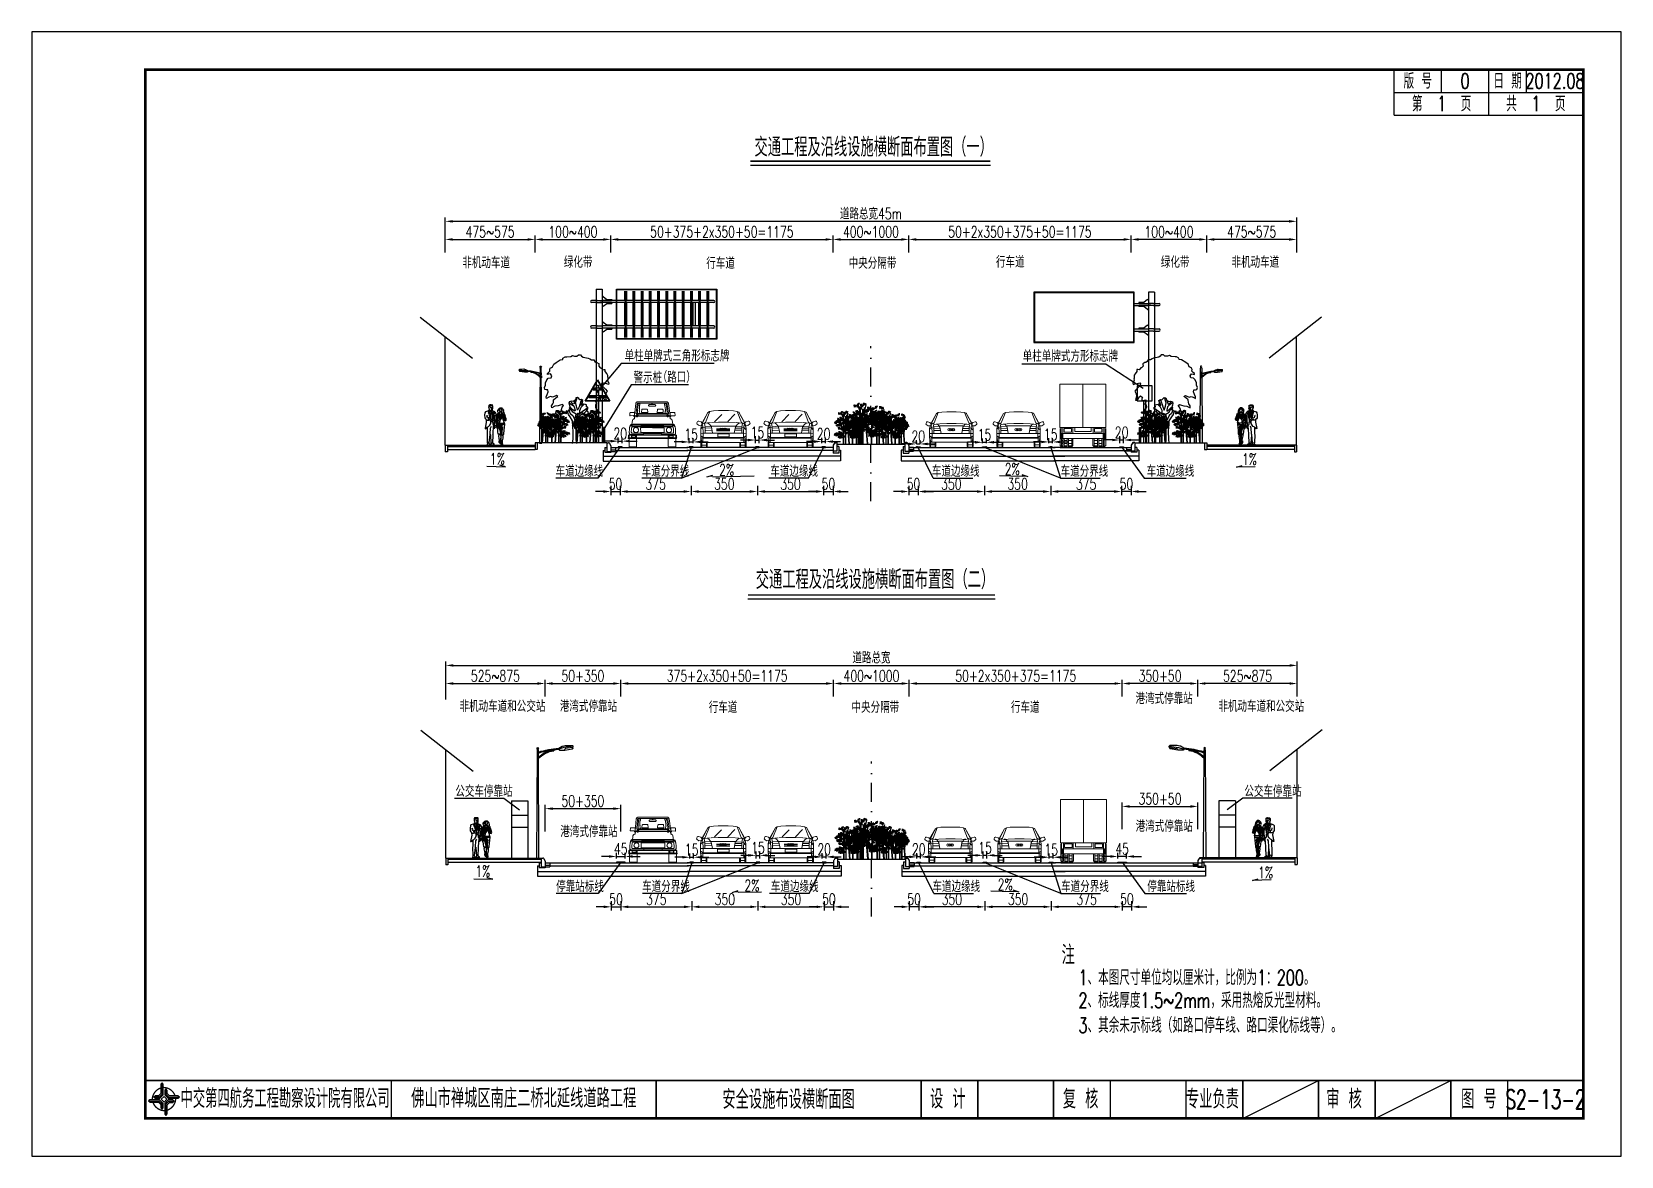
# Model space of a CAD drawing. Extents: x -941089 to 947074, y -2579987 to 8.
# Drawn here: x 1957.7 to 2377.7, y -288.8 to 8.2 of the extents above.
import ezdxf
from ezdxf.enums import TextEntityAlignment as Align

# ---------------------------------------------------------------- set-up
doc = ezdxf.new("R2010")
doc.units = 0
doc.header["$LTSCALE"] = 5
doc.header["$PDMODE"] = 32
doc.header["$PDSIZE"] = 0.3
doc.linetypes.add('DASHDOT', pattern=[1, 0.5, -0.25, 0, -0.25])
doc.linetypes.add('HIDDEN2', pattern=[4.7625, 3.175, -1.5875])
doc.layers.get('0').update_dxf_attribs({"linetype": 'CONTINUOUS'})
doc.layers.get('Defpoints').update_dxf_attribs({"linetype": 'CONTINUOUS'})
for name, color, linetype in [('PP-COM', 7, 'CONTINUOUS'), ('PP-MAN', 7, 'CONTINUOUS'), ('图框', 7, 'CONTINUOUS'), ('尺寸', 2, 'CONTINUOUS'), ('尺寸标注', 7, 'CONTINUOUS'), ('文字', 7, 'CONTINUOUS'), ('灯杆', 4, 'CONTINUOUS'), ('绿化', 3, 'CONTINUOUS'), ('道路结构', 7, 'CONTINUOUS'), ('钢筋', 1, 'CONTINUOUS')]:
    doc.layers.add(name, color=color, linetype=linetype)
doc.layers.add('标注', color=4, linetype='CONTINUOUS', lineweight=15)
doc.layers.add('车人', color=7, linetype='CONTINUOUS', lineweight=9)
doc.styles.get("Standard").update_dxf_attribs({"font": 'simplex1.shx', "width": 0.7, "bigfont": 'hztxt.shx'})
doc.dimstyles.new('比例1：200', dxfattribs={"dimtxt": 3, "dimasz": 2, "dimexe": 1, "dimexo": 1, "dimgap": 0.5, "dimtad": 1, "dimlfac": 20, "dimzin": 13, "dimdsep": 46, "dimtxsty": 'Standard', "dimcen": -0.09, "dimclrd": 256, "dimclre": 256, "dimclrt": 4, "dimaunit": 1, "dimadec": 0, "dimazin": 0, "dimtfac": 0.0005, "dimtix": 1, "dimtmove": 2, "dimatfit": 3, "dimfxl": 0, "dimtolj": 1, "dimtzin": 13, "dimarcsym": 0})

msp = doc.modelspace()

# ---------------------------------------------------------------- texts
at = {"layer": '图框'}
for s, height, width, p in [('版 号', 4, 0.7, (2323.93936, -4.84829)), ('0', 4, 0.7, (2336.43936, -4.84829)), ('日 期', 4, 0.7, (2347.68936, -4.84829)), ('2012.08', 4, 0.7, (2360.18936, -4.84829)), ('中交第四航务工程勘察设计院有限公司', 5, 0.65, (2024.6202, -273.59985)), ('佛山市禅城区南庄二桥北延线道路工程', 5, 0.7, (2087.68936, -273.53359)), ('设 计', 5, 0.7, (2199.73403, -273.75371)), ('复 核', 5, 0.7, (2234.82885, -273.75371)), ('专业负责', 5, 0.7, (2269.67959, -273.75371)), ('审 核', 5, 0.7, (2304.4534, -273.75371)), ('图 号', 5, 0.7, (2340.07256, -273.75371))]:
    msp.add_text(s, height=height, dxfattribs=dict(at, width=width)).set_placement(p, align=Align.MIDDLE_CENTER)
at = {"layer": '文字', "width": 0.7}
for s, height, p in [('交通工程及沿线设施横断面布置图（一）', 5, (2148.66136, -24.80271)), ('非机动车道', 3, (2071.46331, -54.30471)), ('绿化带', 3, (2098.2859, -54.18396)), ('行车道', 3, (2135.91912, -54.46783)), ('中央分隔带', 3, (2173.53482, -54.45059)), ('行车道', 3, (2212.47371, -54.13101)), ('绿化带', 3, (2256.03801, -54.18396)), ('非机动车道', 3, (2274.71516, -54.18396)), ('单柱单牌式三角形标志牌', 3, (2114.3252, -78.92492)), ('单柱单牌式方形标志牌', 3, (2219.54279, -79.00026)), ('警示桩', 3, (2116.71096, -84.6729)), ('（路口）', 3, (2123.07646, -84.56465)), ('1%', 3, (2078.74492, -106.15135)), ('1%', 3, (2277.4813, -106.24389)), ('车道边缘线', 3, (2096.09841, -109.39584)), ('车道分界线', 3, (2118.83756, -109.39584)), ('2%', 3, (2139.30289, -109.08006)), ('车道边缘线', 3, (2152.84526, -109.39584)), ('车道边缘线', 3, (2195.53903, -109.39584)), ('2%', 3, (2214.78738, -108.83031)), ('车道分界线', 3, (2229.54673, -109.39584)), ('车道边缘线', 3, (2252.28588, -109.39584)), ('交通工程及沿线设施横断面布置图（二）', 5, (2149.00352, -139.02491)), ('港湾式停靠站', 3, (2249.34964, -169.44384)), ('非机动车道和公交站', 3, (2070.72119, -171.48104)), ('港湾式停靠站', 3, (2097.22626, -171.48104)), ('行车道', 3, (2136.57123, -171.76491)), ('中央分隔带', 3, (2174.30359, -171.74767)), ('行车道', 3, (2216.41689, -171.74767)), ('非机动车道和公交站', 3, (2271.24688, -171.48104)), ('公交车停靠站', 3, (2069.61996, -193.93845)), ('公交车停靠站', 3, (2278.10855, -193.93845)), ('港湾式停靠站', 3, (2097.353, -204.58332)), ('港湾式停靠站', 3, (2249.39018, -203.17438)), ('1%', 3, (2074.89802, -215.09679)), ('1%', 3, (2281.72619, -215.42053)), ('停靠站标线', 3, (2096.24299, -219.09776)), ('车道分界线', 3, (2118.98214, -219.09776)), ('2%', 3, (2145.99877, -218.86178)), ('车道边缘线', 3, (2152.98984, -219.09776)), ('车道边缘线', 3, (2195.68361, -219.09776)), ('2%', 3, (2212.93597, -218.54101)), ('车道分界线', 3, (2229.69131, -219.09776)), ('停靠站标线', 3, (2252.46353, -219.09776))]:
    msp.add_text(s, height=height, dxfattribs=at).set_placement(p)
at = {"layer": '文字', "linetype": 'Continuous', "width": 0.7}
for s, height, p in [('注', 5, (2229.81405, -238.18813)), ('1、本图尺寸单位均以厘米计，比例为1：200。', 4, (2234.26828, -243.65478)), ('2、标线厚度1.5~2mm，采用热熔反光型材料。', 4, (2234.26828, -249.6835)), ('3、其余未示标线（如路口停车线、路口渠化标线等）。', 4, (2234.26828, -256.27089))]:
    msp.add_text(s, height=height, dxfattribs=at).set_placement(p)

# ---------------------------------------------------------------- blocks, each defined once
blk = doc.blocks.new('mycar')
at = {"layer": '车人', "color": 143}
for p, q in [((-1.122, 1.279), (-0.823, 1.857)), ((-1.122, 1.315), (-0.823, 1.857)), ((-0.729, 1.913), (-0.954, 1.333)), ((-0.823, 1.857), (-0.73, 1.913)), ((-0.73, 1.913), (-0.524, 1.932)), ((-0.262, 1.951), (-0.524, 1.932)), ((-0.262, 1.951), (0.262, 1.951)), ((0.262, 1.951), (0.524, 1.932)), ((0.729, 1.913), (0.524, 1.932)), ((0.729, 1.913), (0.954, 1.333)), ((0.819, 1.876), (0.729, 1.913)), ((1.122, 1.315), (0.819, 1.876)), ((1.122, 1.279), (0.819, 1.876)), ((0.823, 1.857), (0.819, 1.876)), ((-1.373, 1.369), (-1.402, 1.312)), ((-1.384, 1.241), (-1.284, 1.173)), ((-1.185, 1.36), (-1.307, 1.398)), ((-1.157, 1.177), (-1.284, 1.173)), ((-1.154, 1.188), (-1.198, 1.015)), ((-1.161, 1.177), (-1.198, 1.015)), ((-1.085, 1.094), (-1.198, 0.982)), ((-1.198, 1.015), (-1.198, 0.51)), ((-1.12, 1.277), (-1.185, 1.36)), ((-1.158, 1.177), (-1.12, 1.277)), ((-1.12, 1.277), (-1.157, 1.177)), ((-1.123, 1.221), (-1.085, 1.277)), ((-1.123, 1.221), (-1.085, 1.128)), ((-0.954, 1.333), (-1.085, 1.277)), ((-1.085, 1.128), (-1.085, 1.053)), ((-1.085, 1.053), (-0.973, 1.072)), ((-1.085, 1.053), (-1.067, 0.837)), ((-1.01, 1.277), (-0.954, 1.333)), ((-0.973, 1.072), (-1.01, 1.277)), ((-1.006, 1.282), (-0.688, 1.319)), ((-1.002, 1.542), (-1.005, 1.537)), ((-0.983, 1.104), (-0.646, 1.123)), ((-0.973, 1.073), (-0.973, 0.761)), ((-0.746, 1.24), (-0.823, 1.296)), ((-0.636, 1.09), (-0.746, 1.24)), ((-0.636, 1.319), (-0.262, 1.338)), ((-0.636, 1.126), (0.636, 1.126)), ((-0.573, 0.761), (-0.636, 1.09)), ((0.262, 1.338), (-0.262, 1.338)), ((0.636, 1.319), (0.262, 1.338)), ((0.572, 0.761), (0.636, 1.09)), ((0.636, 1.09), (0.746, 1.24)), ((0.983, 1.099), (0.646, 1.117)), ((0.985, 1.282), (0.667, 1.319)), ((0.746, 1.24), (0.823, 1.296)), ((1.01, 1.277), (0.954, 1.333)), ((0.954, 1.333), (1.085, 1.277)), ((1.01, 1.277), (0.973, 1.072)), ((0.973, 1.073), (0.973, 0.761)), ((1.085, 1.053), (0.973, 1.072)), ((1.002, 1.542), (1.005, 1.537)), ((1.085, 1.053), (1.066, 0.837)), ((1.12, 1.277), (1.085, 1.277)), ((1.122, 1.221), (1.085, 1.277)), ((1.085, 1.128), (1.122, 1.221)), ((1.085, 1.053), (1.085, 1.128)), ((1.085, 1.053), (1.198, 0.941)), ((1.12, 1.277), (1.185, 1.36)), ((1.12, 1.277), (1.157, 1.177)), ((1.197, 1.015), (1.153, 1.188)), ((1.157, 1.177), (1.284, 1.173)), ((1.161, 1.177), (1.197, 1.015)), ((1.185, 1.36), (1.307, 1.398)), ((1.197, 1.015), (1.197, 0.51)), ((1.384, 1.241), (1.284, 1.173)), ((1.373, 1.369), (1.402, 1.312)), ((-1.198, 0.752), (-1.067, 0.761)), ((-1.067, 0.538), (-1.198, 0.622)), ((-1.198, 0.51), (-1.123, 0.267)), ((-1.192, 0.49), (-1.198, 0.51)), ((-1.198, 0.51), (-1.192, 0.49)), ((-1.085, 0.492), (-1.198, 0.51)), ((-1.192, 0.062), (-1.192, 0.493)), ((-1.192, 0.349), (-1.149, 0.332)), ((-1.192, 0.167), (-1.149, 0.122)), ((-1.192, 0.062), (-1.149, 0)), ((-1.149, 0), (-1.149, 0.354)), ((-1.142, 0.332), (-1.149, 0.332)), ((-0.903, 0.122), (-1.149, 0.122)), ((-1.149, 0), (-0.903, 0)), ((-1.123, 0.267), (1.122, 0.267)), ((-1.067, 0.538), (-1.085, 0.492)), ((-1.085, 0.492), (1.085, 0.492)), ((-1.085, 0.492), (-1.085, 0.267)), ((-1.067, 0.538), (-1.067, 0.837)), ((1.066, 0.761), (-1.067, 0.761)), ((-1.067, 0.538), (1.066, 0.538)), ((-0.903, 0.267), (-0.903, 0)), ((-0.861, 0.167), (-0.903, 0.122)), ((-0.903, 0), (-0.861, 0.062)), ((-0.861, 0.062), (-0.861, 0.267)), ((0.86, 0.062), (0.86, 0.267)), ((0.86, 0.167), (0.903, 0.122)), ((0.903, 0), (0.86, 0.062)), ((0.903, 0), (0.903, 0.267)), ((0.903, 0.122), (1.149, 0.122)), ((0.903, 0), (1.149, 0)), ((1.066, 0.538), (1.066, 0.837)), ((1.066, 0.761), (1.197, 0.752)), ((1.197, 0.622), (1.066, 0.538)), ((1.066, 0.538), (1.085, 0.492)), ((1.085, 0.492), (1.197, 0.51)), ((1.085, 0.267), (1.085, 0.492)), ((1.197, 0.51), (1.122, 0.267)), ((1.149, 0.332), (1.142, 0.332)), ((1.149, 0), (1.149, 0.354)), ((1.149, 0.332), (1.192, 0.349)), ((1.192, 0.167), (1.149, 0.122)), ((1.149, 0), (1.192, 0.062)), ((1.192, 0.49), (1.197, 0.51)), ((1.197, 0.51), (1.192, 0.49)), ((1.192, 0.493), (1.192, 0.062))]:
    blk.add_line(p, q, dxfattribs=at)
at = {"layer": '车人', "color": 143, "linetype": 'Continuous'}
for p, q in [((-0.467, 1.368), (-0.092, 1.742)), ((0.234, 1.384), (0.609, 1.758)), ((-0.988, 1.017), (-0.628, 1.044)), ((-0.933, 0.906), (-0.614, 0.92)), ((-0.36, 0.996), (0.342, 0.996)), ((-0.36, 0.945), (0.342, 0.945)), ((-0.36, 0.885), (0.342, 0.885)), ((0.618, 0.92), (0.965, 0.92)), ((0.632, 1.017), (0.978, 1.017)), ((-0.299, 0.571), (-0.299, 0.717)), ((-0.299, 0.717), (0.308, 0.717)), ((0.308, 0.571), (-0.299, 0.571)), ((0.308, 0.717), (0.308, 0.571))]:
    blk.add_line(p, q, dxfattribs=at)
at = {"layer": '车人', "color": 143}
for centre in [(-0.137, 0.962), (-0.039, 0.962), (0.037, 0.962), (0.107, 0.962)]:
    blk.add_circle(centre, 0.0695, dxfattribs=at)
for centre, start, end in [((-1.352, 1.287), 153.67335, 235.42206), ((-1.324, 1.345), 72.69439, 153.67335), ((1.324, 1.345), 26.32665, 107.30561), ((1.352, 1.287), 304.57794, 26.32665)]:
    blk.add_arc(centre, 0.0556, start, end, dxfattribs=at)
blk = doc.blocks.new('car')
at = {"layer": '车人', "color": 143}
for p, q in [((-1.35, 1.58), (-0.99, 2.23)), ((-1.34, 1.53), (-0.99, 2.23)), ((-0.87, 2.29), (-1.14, 1.6)), ((-0.99, 2.23), (-0.87, 2.29)), ((-0.87, 2.29), (-0.63, 2.32)), ((-0.31, 2.34), (-0.63, 2.32)), ((-0.31, 2.34), (0.31, 2.34)), ((0.31, 2.34), (0.63, 2.32)), ((0.87, 2.29), (0.63, 2.32)), ((0.98, 2.25), (0.87, 2.29)), ((0.87, 2.29), (1.14, 1.6)), ((0.99, 2.23), (0.98, 2.25)), ((1.34, 1.53), (0.98, 2.25)), ((1.35, 1.58), (0.98, 2.25)), ((-1.65, 1.64), (-1.68, 1.57)), ((-1.66, 1.49), (-1.54, 1.41)), ((-1.42, 1.63), (-1.57, 1.68)), ((-1.39, 1.41), (-1.54, 1.41)), ((-1.38, 1.42), (-1.44, 1.22)), ((-1.39, 1.41), (-1.44, 1.22)), ((-1.3, 1.31), (-1.44, 1.18)), ((-1.44, 1.22), (-1.44, 0.61)), ((-1.34, 1.53), (-1.42, 1.63)), ((-1.39, 1.41), (-1.34, 1.53)), ((-1.34, 1.53), (-1.39, 1.41)), ((-1.35, 1.46), (-1.3, 1.53)), ((-1.35, 1.46), (-1.3, 1.35)), ((-1.14, 1.6), (-1.3, 1.53)), ((-1.3, 1.35), (-1.3, 1.26)), ((-1.3, 1.26), (-1.17, 1.28)), ((-1.3, 1.26), (-1.28, 1)), ((-1.21, 1.53), (-1.14, 1.6)), ((-1.17, 1.28), (-1.21, 1.53)), ((-1.2, 1.85), (-1.2, 1.84)), ((-1.17, 1.37), (-0.76, 1.39)), ((-1.17, 1.29), (-1.17, 0.91)), ((-1.14, 1.5), (-0.76, 1.54)), ((-0.89, 1.49), (-0.99, 1.55)), ((-0.76, 1.31), (-0.89, 1.49)), ((-0.76, 1.54), (-0.31, 1.57)), ((-0.76, 1.41), (0.76, 1.41)), ((-0.69, 0.91), (-0.76, 1.31)), ((0.31, 1.57), (-0.31, 1.57)), ((0.76, 1.54), (0.31, 1.57)), ((0.69, 0.91), (0.76, 1.31)), ((1.14, 1.5), (0.76, 1.54)), ((0.76, 1.31), (0.89, 1.49)), ((1.17, 1.37), (0.76, 1.39)), ((0.89, 1.49), (0.99, 1.55)), ((1.21, 1.53), (1.14, 1.6)), ((1.14, 1.6), (1.3, 1.53)), ((1.21, 1.53), (1.17, 1.28)), ((1.17, 1.29), (1.17, 0.91)), ((1.3, 1.26), (1.17, 1.28)), ((1.2, 1.85), (1.2, 1.84)), ((1.3, 1.26), (1.28, 1)), ((1.35, 1.46), (1.3, 1.53)), ((1.34, 1.53), (1.3, 1.53)), ((1.3, 1.35), (1.35, 1.46)), ((1.3, 1.26), (1.3, 1.35)), ((1.3, 1.26), (1.44, 1.13)), ((1.34, 1.53), (1.42, 1.63)), ((1.34, 1.53), (1.39, 1.41)), ((1.43, 1.22), (1.38, 1.42)), ((1.39, 1.41), (1.43, 1.22)), ((1.39, 1.41), (1.54, 1.41)), ((1.42, 1.63), (1.57, 1.68)), ((1.43, 1.22), (1.43, 0.61)), ((1.66, 1.49), (1.54, 1.41)), ((1.65, 1.64), (1.68, 1.57)), ((-1.44, 0.9), (-1.28, 0.91)), ((-1.28, 0.64), (-1.44, 0.75)), ((-1.3, 0.59), (-1.44, 0.61)), ((-1.44, 0.61), (-1.43, 0.59)), ((-1.43, 0.59), (-1.44, 0.61)), ((-1.44, 0.61), (-1.35, 0.32)), ((-1.43, 0.07), (-1.43, 0.59)), ((-1.43, 0.42), (-1.38, 0.4)), ((-1.43, 0.2), (-1.38, 0.15)), ((-1.43, 0.07), (-1.38, 0)), ((-1.38, 0), (-1.38, 0.42)), ((-1.37, 0.4), (-1.38, 0.4)), ((-1.08, 0.15), (-1.38, 0.15)), ((-1.38, 0), (-1.08, 0)), ((-1.35, 0.32), (1.35, 0.32)), ((-1.28, 0.64), (-1.3, 0.59)), ((-1.3, 0.59), (-1.3, 0.32)), ((-1.3, 0.59), (1.3, 0.59)), ((-1.28, 0.64), (-1.28, 1)), ((1.28, 0.91), (-1.28, 0.91)), ((-1.28, 0.64), (1.28, 0.64)), ((-1.08, 0.32), (-1.08, 0)), ((-1.03, 0.2), (-1.08, 0.15)), ((-1.08, 0), (-1.03, 0.07)), ((-1.03, 0.07), (-1.03, 0.32)), ((1.03, 0.07), (1.03, 0.32)), ((1.03, 0.2), (1.08, 0.15)), ((1.08, 0), (1.03, 0.07)), ((1.08, 0), (1.08, 0.32)), ((1.08, 0.15), (1.38, 0.15)), ((1.08, 0), (1.38, 0)), ((1.28, 0.64), (1.28, 1)), ((1.28, 0.91), (1.43, 0.9)), ((1.43, 0.75), (1.28, 0.64)), ((1.28, 0.64), (1.3, 0.59)), ((1.3, 0.59), (1.43, 0.61)), ((1.3, 0.32), (1.3, 0.59)), ((1.43, 0.61), (1.35, 0.32)), ((1.38, 0.4), (1.37, 0.4)), ((1.38, 0.4), (1.43, 0.42)), ((1.38, 0), (1.38, 0.42)), ((1.43, 0.2), (1.38, 0.15)), ((1.38, 0), (1.43, 0.07)), ((1.43, 0.61), (1.43, 0.59)), ((1.43, 0.59), (1.43, 0.61)), ((1.43, 0.59), (1.43, 0.07))]:
    blk.add_line(p, q, dxfattribs=at)
at = {"layer": '车人', "color": 143, "linetype": 'Continuous'}
for p, q in [((-1.18, 1.22), (-0.75, 1.25)), ((-1.12, 1.09), (-0.74, 1.1)), ((0.74, 1.1), (1.16, 1.1)), ((0.76, 1.22), (1.17, 1.22))]:
    blk.add_line(p, q, dxfattribs=at)
at = {"layer": '车人', "color": 143}
for centre in [(-0.16, 1.15), (-0.05, 1.15), (0.04, 1.15), (0.13, 1.15)]:
    blk.add_circle(centre, 0.0833, dxfattribs=at)
for centre, start, end in [((-1.62, 1.54), 153.6733, 235.4221), ((-1.59, 1.61), 72.6944, 153.6733), ((1.59, 1.61), 26.3267, 107.3056), ((1.62, 1.54), 304.5779, 26.3267)]:
    blk.add_arc(centre, 0.0667, start, end, dxfattribs=at)
blk = doc.blocks.new('carb')
at = {"layer": '车人', "color": 143}
for p, q in [((-1.52, 4.14), (-1.52, 1.29)), ((1.52, 4.14), (-1.52, 4.14)), ((1.52, 4.14), (1.52, 1.29)), ((-1.33, 1.29), (-1.52, 1.29)), ((-1.5, 0.09), (-1.5, 1.22)), ((-1.45, 0.53), (-1.45, 1.29)), ((-1.33, 0.09), (-1.33, 1.29)), ((-0.76, 1.22), (-1.25, 1.22)), ((-1.25, 0.97), (-1.25, 1.22)), ((-0.76, 1.22), (-0.76, 0.97)), ((-0.68, 0.88), (-0.68, 1.29)), ((-0.54, 1.29), (-0.54, 1.02)), ((0.54, 1.02), (0.54, 1.29)), ((0.68, 0.88), (0.68, 1.29)), ((0.76, 1.22), (0.76, 0.97)), ((0.76, 1.22), (1.25, 1.22)), ((1.25, 1.22), (1.25, 0.97)), ((1.52, 1.29), (1.33, 1.29)), ((1.33, 0.09), (1.33, 1.29)), ((1.45, 0.53), (1.45, 1.29)), ((1.5, 0.09), (1.5, 1.22)), ((-1.5, 0.09), (-1.41, 0)), ((1.44, 0.56), (-1.44, 0.56)), ((-1.41, 0), (-1.41, 0.53)), ((-1.41, 0.43), (-1.35, 0.43)), ((-1.41, 0.23), (-1.33, 0.23)), ((-1.41, 0.08), (-1.32, 0.08)), ((-1.04, 0), (-1.41, 0)), ((-1.39, 0.88), (1.39, 0.88)), ((-1.39, 0.56), (-1.39, 0.88)), ((-1.33, 0.88), (-1.33, 0.88)), ((-1.25, 0.97), (-0.76, 0.97)), ((-1.24, 0), (-1.24, 0.56)), ((-1.24, 0.43), (-1.04, 0.43)), ((-1.24, 0.23), (-1.04, 0.23)), ((-1.24, 0.08), (-1.04, 0.08)), ((-1.04, 0), (-1.04, 0.56)), ((-0.95, 0.56), (-0.95, 0)), ((-0.74, 0.43), (-0.95, 0.43)), ((-0.74, 0.23), (-0.95, 0.23)), ((-0.74, 0.08), (-0.95, 0.08)), ((-0.74, 0), (-0.95, 0)), ((-0.74, 0), (-0.74, 0.56)), ((-0.66, 0.09), (-0.74, 0)), ((-0.66, 0.56), (-0.66, 0.09)), ((-0.54, 1.02), (0.54, 1.02)), ((0.66, 0.56), (0.66, 0.09)), ((0.66, 0.09), (0.74, 0)), ((0.74, 0.56), (0.74, 0)), ((0.74, 0.43), (0.95, 0.43)), ((0.74, 0.23), (0.95, 0.23)), ((0.74, 0.08), (0.95, 0.08)), ((0.95, 0), (0.74, 0)), ((0.76, 0.97), (1.25, 0.97)), ((0.95, 0), (0.95, 0.56)), ((1.04, 0.56), (1.04, 0)), ((1.04, 0.43), (1.24, 0.43)), ((1.04, 0.23), (1.24, 0.23)), ((1.24, 0.08), (1.04, 0.08)), ((1.41, 0), (1.04, 0)), ((1.24, 0), (1.24, 0.56)), ((1.32, 0.08), (1.41, 0.08)), ((1.33, 0.88), (1.33, 0.88)), ((1.41, 0.23), (1.33, 0.23)), ((1.41, 0.43), (1.35, 0.43)), ((1.39, 0.56), (1.39, 0.88)), ((1.41, 0.53), (1.41, 0)), ((1.5, 0.09), (1.41, 0))]:
    blk.add_line(p, q, dxfattribs=at)
at = {"layer": '车人', "color": 143, "linetype": 'Continuous'}
for p, q in [((0, 4.14), (0, 1.29)), ((-1.33, 1.29), (1.45, 1.29))]:
    blk.add_line(p, q, dxfattribs=at)
blk = doc.blocks.new('carbb')
at = {"layer": '车人', "color": 143}
for p, q in [((-1.005, 1.519), (-1.014, 1.426)), ((-1.014, 1.426), (-1.013, 1.416)), ((-1.013, 1.416), (-1.008, 1.41)), ((-1.008, 1.41), (-1.001, 1.405)), ((-1.003, 1.527), (-1.005, 1.519)), ((-0.998, 1.535), (-1.003, 1.527)), ((-1.001, 1.405), (-0.993, 1.403)), ((-0.992, 1.54), (-0.998, 1.535)), ((-0.993, 1.403), (-0.842, 1.405)), ((-0.982, 1.542), (-0.992, 1.54)), ((-0.818, 1.542), (-0.982, 1.542)), ((-0.842, 1.405), (-0.839, 1.402)), ((-0.839, 1.402), (-0.833, 1.395)), ((-0.81, 1.54), (-0.818, 1.542)), ((-0.802, 1.535), (-0.81, 1.54)), ((-0.797, 1.527), (-0.802, 1.535)), ((-0.802, 1.415), (-0.802, 1.415)), ((-0.792, 1.415), (-0.802, 1.415)), ((-0.802, 1.415), (-0.801, 1.4)), ((-0.802, 1.415), (-0.802, 1.415)), ((-0.801, 1.4), (-0.794, 1.389)), ((-0.797, 1.415), (-0.746, 1.935)), ((-0.796, 1.519), (-0.797, 1.527)), ((-0.796, 1.402), (-0.797, 1.415)), ((-0.796, 1.426), (-0.796, 1.519)), ((-0.796, 1.426), (-0.796, 1.426)), ((-0.788, 1.402), (-0.796, 1.426)), ((-0.791, 1.392), (-0.796, 1.402)), ((-0.791, 1.415), (-0.792, 1.415)), ((-0.791, 1.402), (-0.791, 1.415)), ((-0.786, 1.395), (-0.791, 1.402)), ((-0.784, 1.386), (-0.788, 1.402)), ((-0.746, 1.935), (-0.744, 1.95)), ((-0.744, 1.95), (-0.739, 1.962)), ((-0.739, 1.962), (-0.733, 1.975)), ((-0.733, 1.975), (-0.725, 1.987)), ((-0.728, 1.421), (-0.728, 1.421)), ((-0.714, 1.346), (-0.728, 1.421)), ((-0.728, 1.421), (-0.638, 1.421)), ((-0.725, 1.987), (-0.714, 1.995)), ((-0.691, 1.903), (-0.725, 1.521)), ((-0.725, 1.521), (-0.723, 1.509)), ((-0.723, 1.509), (-0.72, 1.498)), ((-0.72, 1.498), (-0.715, 1.489)), ((-0.715, 1.489), (-0.709, 1.48)), ((-0.714, 1.995), (-0.701, 2.001)), ((-0.709, 1.48), (-0.701, 1.474)), ((-0.701, 2.001), (-0.688, 2.006)), ((-0.701, 1.474), (-0.691, 1.468)), ((-0.688, 1.924), (-0.691, 1.914)), ((-0.691, 1.914), (-0.691, 1.903)), ((-0.691, 1.468), (-0.68, 1.464)), ((-0.688, 2.006), (-0.674, 2.008)), ((-0.682, 1.934), (-0.688, 1.924)), ((-0.675, 1.942), (-0.682, 1.934)), ((-0.68, 1.464), (-0.669, 1.464)), ((-0.667, 1.948), (-0.675, 1.942)), ((-0.674, 2.008), (-0.031, 2.008)), ((-0.67, 1.586), (-0.672, 1.527)), ((-0.672, 1.527), (-0.669, 1.489)), ((-0.664, 1.659), (-0.67, 1.586)), ((-0.669, 1.489), (-0.666, 1.489)), ((-0.669, 1.464), (-0.018, 1.464)), ((-0.658, 1.954), (-0.667, 1.948)), ((-0.666, 1.489), (-0.658, 1.489)), ((-0.658, 1.734), (-0.664, 1.659)), ((-0.638, 1.421), (-0.664, 1.346)), ((-0.648, 1.958), (-0.658, 1.954)), ((-0.649, 1.808), (-0.658, 1.734)), ((-0.658, 1.489), (-0.645, 1.487)), ((-0.643, 1.871), (-0.649, 1.808)), ((-0.637, 1.958), (-0.648, 1.958)), ((-0.645, 1.487), (-0.63, 1.485)), ((-0.638, 1.914), (-0.643, 1.871)), ((-0.019, 1.492), (-0.643, 1.492)), ((-0.643, 1.492), (-0.643, 1.48)), ((-0.643, 1.48), (-0.019, 1.48)), ((-0.637, 1.931), (-0.638, 1.914)), ((-0.031, 1.958), (-0.637, 1.958)), ((-0.63, 1.937), (-0.637, 1.931)), ((-0.637, 1.931), (-0.637, 1.931)), ((-0.622, 1.94), (-0.63, 1.937)), ((-0.63, 1.485), (-0.614, 1.484)), ((-0.609, 1.943), (-0.622, 1.94)), ((-0.614, 1.484), (-0.598, 1.484)), ((-0.596, 1.945), (-0.609, 1.943)), ((-0.598, 1.484), (-0.585, 1.484)), ((-0.585, 1.945), (-0.596, 1.945)), ((-0.592, 1.855), (-0.59, 1.858)), ((-0.592, 1.847), (-0.592, 1.855)), ((-0.588, 1.836), (-0.592, 1.847)), ((-0.592, 1.636), (-0.588, 1.644)), ((-0.59, 1.627), (-0.592, 1.636)), ((-0.59, 1.858), (-0.585, 1.861)), ((-0.587, 1.609), (-0.59, 1.627)), ((-0.585, 1.828), (-0.588, 1.836)), ((-0.588, 1.694), (-0.587, 1.747)), ((-0.585, 1.665), (-0.588, 1.694)), ((-0.588, 1.644), (-0.584, 1.652)), ((-0.587, 1.747), (-0.585, 1.8)), ((-0.58, 1.585), (-0.587, 1.609)), ((-0.574, 1.945), (-0.585, 1.945)), ((-0.585, 1.861), (-0.582, 1.865)), ((-0.584, 1.824), (-0.585, 1.828)), ((-0.585, 1.8), (-0.584, 1.824)), ((-0.582, 1.659), (-0.585, 1.665)), ((-0.585, 1.484), (-0.574, 1.484)), ((-0.584, 1.652), (-0.582, 1.659)), ((-0.582, 1.865), (-0.577, 1.868)), ((-0.575, 1.558), (-0.58, 1.585)), ((-0.577, 1.868), (-0.572, 1.871)), ((-0.571, 1.53), (-0.575, 1.558)), ((-0.566, 1.945), (-0.574, 1.945)), ((-0.574, 1.484), (-0.569, 1.49)), ((-0.572, 1.871), (-0.569, 1.874)), ((-0.567, 1.508), (-0.571, 1.53)), ((-0.569, 1.874), (-0.566, 1.879)), ((-0.569, 1.49), (-0.567, 1.508)), ((-0.567, 1.897), (-0.566, 1.918)), ((-0.566, 1.882), (-0.567, 1.897)), ((-0.564, 1.945), (-0.566, 1.945)), ((-0.566, 1.918), (-0.564, 1.937)), ((-0.566, 1.879), (-0.566, 1.882)), ((-0.564, 1.937), (-0.564, 1.945)), ((-0.484, 1.669), (-0.5, 1.561)), ((-0.5, 1.561), (-0.498, 1.556)), ((-0.498, 1.556), (-0.498, 1.551)), ((-0.498, 1.551), (-0.495, 1.546)), ((-0.495, 1.546), (-0.492, 1.543)), ((-0.492, 1.543), (-0.489, 1.54)), ((-0.489, 1.54), (-0.484, 1.538)), ((-0.487, 1.501), (-0.487, 1.489)), ((-0.486, 1.492), (-0.487, 1.501)), ((-0.487, 1.489), (-0.486, 1.498)), ((-0.486, 1.508), (-0.482, 1.517)), ((-0.486, 1.498), (-0.486, 1.508)), ((-0.484, 1.487), (-0.486, 1.492)), ((-0.482, 1.678), (-0.484, 1.673)), ((-0.484, 1.673), (-0.484, 1.669)), ((-0.484, 1.538), (-0.481, 1.537)), ((-0.482, 1.484), (-0.484, 1.487)), ((-0.481, 1.681), (-0.482, 1.678)), ((-0.482, 1.517), (-0.479, 1.524)), ((-0.479, 1.484), (-0.482, 1.484)), ((-0.478, 1.686), (-0.481, 1.681)), ((-0.481, 1.537), (-0.476, 1.537)), ((-0.479, 1.524), (-0.476, 1.53)), ((-0.474, 1.484), (-0.479, 1.484)), ((-0.474, 1.689), (-0.478, 1.686)), ((-0.476, 1.537), (-0.244, 1.537)), ((-0.476, 1.53), (-0.471, 1.535)), ((-0.47, 1.691), (-0.474, 1.689)), ((-0.471, 1.485), (-0.474, 1.484)), ((-0.471, 1.535), (-0.466, 1.538)), ((-0.466, 1.485), (-0.471, 1.485)), ((-0.465, 1.693), (-0.47, 1.691)), ((-0.466, 1.538), (-0.461, 1.538)), ((-0.46, 1.487), (-0.466, 1.485)), ((-0.46, 1.693), (-0.465, 1.693)), ((-0.461, 1.538), (-0.248, 1.538)), ((-0.261, 1.693), (-0.46, 1.693)), ((-0.46, 1.487), (-0.46, 1.487)), ((-0.248, 1.487), (-0.46, 1.487)), ((-0.256, 1.693), (-0.261, 1.693)), ((-0.251, 1.691), (-0.256, 1.693)), ((-0.246, 1.689), (-0.251, 1.691)), ((-0.248, 1.538), (-0.243, 1.538)), ((-0.243, 1.485), (-0.248, 1.487)), ((-0.243, 1.686), (-0.246, 1.689)), ((-0.244, 1.537), (-0.244, 1.537)), ((-0.244, 1.537), (-0.24, 1.537)), ((-0.24, 1.681), (-0.243, 1.686)), ((-0.243, 1.538), (-0.238, 1.535)), ((-0.238, 1.485), (-0.243, 1.485)), ((-0.238, 1.678), (-0.24, 1.681)), ((-0.24, 1.537), (-0.235, 1.538)), ((-0.236, 1.673), (-0.238, 1.678)), ((-0.238, 1.535), (-0.235, 1.53)), ((-0.233, 1.484), (-0.238, 1.485)), ((-0.236, 1.669), (-0.236, 1.673)), ((-0.22, 1.561), (-0.236, 1.669)), ((-0.235, 1.538), (-0.232, 1.54)), ((-0.235, 1.53), (-0.23, 1.524)), ((-0.23, 1.484), (-0.233, 1.484)), ((-0.232, 1.54), (-0.228, 1.543)), ((-0.23, 1.524), (-0.227, 1.517)), ((-0.227, 1.484), (-0.23, 1.484)), ((-0.228, 1.543), (-0.225, 1.546)), ((-0.227, 1.517), (-0.225, 1.508)), ((-0.225, 1.487), (-0.227, 1.484)), ((-0.225, 1.546), (-0.222, 1.551)), ((-0.225, 1.508), (-0.224, 1.498)), ((-0.224, 1.492), (-0.225, 1.487)), ((-0.224, 1.501), (-0.224, 1.492)), ((-0.224, 1.489), (-0.224, 1.501)), ((-0.224, 1.498), (-0.224, 1.489)), ((-0.222, 1.556), (-0.22, 1.561)), ((-0.222, 1.551), (-0.222, 1.556)), ((-0.174, 1.871), (-0.182, 1.85)), ((-0.182, 1.85), (-0.18, 1.84)), ((-0.18, 1.84), (-0.175, 1.834)), ((-0.175, 1.834), (-0.167, 1.829)), ((-0.172, 1.881), (-0.174, 1.871)), ((-0.167, 1.887), (-0.172, 1.881)), ((-0.159, 1.892), (-0.167, 1.887)), ((-0.167, 1.829), (-0.159, 1.828)), ((-0.151, 1.894), (-0.159, 1.892)), ((-0.159, 1.828), (-0.031, 1.828)), ((-0.029, 1.894), (-0.151, 1.894)), ((-0.036, 1.937), (-0.037, 1.935)), ((-0.037, 1.935), (-0.037, 1.932)), ((-0.037, 1.932), (-0.037, 1.898)), ((-0.037, 1.898), (-0.037, 1.895)), ((-0.037, 1.895), (-0.036, 1.894)), ((-0.034, 1.939), (-0.036, 1.937)), ((-0.036, 1.894), (-0.034, 1.894)), ((-0.031, 1.939), (-0.034, 1.939)), ((-0.034, 1.894), (-0.031, 1.892)), ((-0.031, 2.008), (-0.019, 2.008)), ((-0.019, 1.958), (-0.031, 1.958)), ((-0.031, 1.939), (-0.031, 1.939)), ((-0.029, 1.939), (-0.031, 1.939)), ((-0.031, 1.892), (-0.029, 1.894)), ((-0.031, 1.892), (-0.031, 1.892)), ((-0.031, 1.892), (-0.031, 1.892)), ((-0.031, 1.828), (-0.019, 1.828)), ((-0.027, 1.937), (-0.029, 1.939)), ((-0.019, 1.894), (-0.029, 1.894)), ((-0.029, 1.894), (-0.027, 1.894)), ((-0.026, 1.935), (-0.027, 1.937)), ((-0.027, 1.894), (-0.026, 1.895)), ((-0.026, 1.932), (-0.026, 1.935)), ((-0.026, 1.898), (-0.026, 1.932)), ((-0.026, 1.895), (-0.026, 1.898)), ((-0.019, 2.008), (-0.019, 2.008)), ((-0.019, 2.008), (0.621, 2.008)), ((0.584, 1.958), (-0.019, 1.958)), ((0.099, 1.894), (-0.019, 1.894)), ((-0.019, 1.828), (-0.019, 1.828)), ((-0.019, 1.828), (0.107, 1.828)), ((-0.019, 1.492), (-0.019, 1.48)), ((-0.008, 1.492), (-0.019, 1.492)), ((-0.019, 1.492), (-0.019, 1.492)), ((-0.019, 1.48), (-0.019, 1.492)), ((-0.019, 1.492), (-0.019, 1.492)), ((-0.019, 1.48), (-0.008, 1.48)), ((-0.019, 1.48), (-0.019, 1.48)), ((-0.018, 1.464), (-0.01, 1.464)), ((-0.01, 1.464), (-0.01, 1.464)), ((-0.01, 1.464), (0.641, 1.464)), ((-0.008, 1.492), (-0.008, 1.48)), ((0.613, 1.492), (-0.008, 1.492)), ((-0.008, 1.492), (-0.008, 1.492)), ((-0.008, 1.48), (-0.008, 1.492)), ((-0.008, 1.492), (-0.008, 1.492)), ((-0.008, 1.48), (0.613, 1.48)), ((-0.008, 1.48), (-0.008, 1.48)), ((0.109, 1.892), (0.099, 1.894)), ((0.107, 1.828), (0.117, 1.829)), ((0.115, 1.887), (0.109, 1.892)), ((0.12, 1.881), (0.115, 1.887)), ((0.117, 1.829), (0.123, 1.834)), ((0.122, 1.871), (0.12, 1.881)), ((0.13, 1.848), (0.122, 1.871)), ((0.123, 1.834), (0.128, 1.84)), ((0.128, 1.84), (0.13, 1.848)), ((0.189, 1.559), (0.205, 1.667)), ((0.191, 1.555), (0.189, 1.559)), ((0.191, 1.55), (0.191, 1.555)), ((0.194, 1.546), (0.191, 1.55)), ((0.192, 1.498), (0.194, 1.508)), ((0.192, 1.501), (0.192, 1.489)), ((0.192, 1.492), (0.192, 1.501)), ((0.192, 1.489), (0.192, 1.498)), ((0.194, 1.487), (0.192, 1.492)), ((0.197, 1.543), (0.194, 1.546)), ((0.194, 1.508), (0.195, 1.517)), ((0.197, 1.484), (0.194, 1.487)), ((0.195, 1.517), (0.199, 1.524)), ((0.201, 1.54), (0.197, 1.543)), ((0.201, 1.484), (0.197, 1.484)), ((0.199, 1.524), (0.203, 1.53)), ((0.205, 1.537), (0.201, 1.54)), ((0.203, 1.484), (0.201, 1.484)), ((0.203, 1.53), (0.207, 1.535)), ((0.209, 1.485), (0.203, 1.484)), ((0.205, 1.672), (0.207, 1.677)), ((0.205, 1.667), (0.205, 1.672)), ((0.209, 1.537), (0.205, 1.537)), ((0.207, 1.677), (0.209, 1.681)), ((0.207, 1.535), (0.212, 1.538)), ((0.209, 1.681), (0.212, 1.685)), ((0.213, 1.535), (0.209, 1.537)), ((0.213, 1.485), (0.209, 1.485)), ((0.212, 1.685), (0.215, 1.688)), ((0.212, 1.538), (0.216, 1.538)), ((0.213, 1.535), (0.213, 1.535)), ((0.443, 1.535), (0.213, 1.535)), ((0.218, 1.487), (0.213, 1.485)), ((0.215, 1.688), (0.22, 1.691)), ((0.216, 1.538), (0.43, 1.538)), ((0.218, 1.487), (0.218, 1.487)), ((0.432, 1.487), (0.218, 1.487)), ((0.22, 1.691), (0.224, 1.691)), ((0.224, 1.691), (0.229, 1.693)), ((0.229, 1.693), (0.429, 1.693)), ((0.429, 1.693), (0.433, 1.691)), ((0.43, 1.538), (0.435, 1.538)), ((0.441, 1.485), (0.432, 1.487)), ((0.433, 1.691), (0.438, 1.691)), ((0.435, 1.538), (0.44, 1.535)), ((0.438, 1.691), (0.441, 1.688)), ((0.44, 1.535), (0.443, 1.53)), ((0.441, 1.688), (0.445, 1.685)), ((0.448, 1.484), (0.441, 1.485)), ((0.448, 1.537), (0.443, 1.535)), ((0.443, 1.53), (0.448, 1.524)), ((0.445, 1.685), (0.448, 1.681)), ((0.448, 1.681), (0.451, 1.677)), ((0.453, 1.537), (0.448, 1.537)), ((0.448, 1.524), (0.451, 1.517)), ((0.453, 1.487), (0.448, 1.484)), ((0.451, 1.677), (0.451, 1.672)), ((0.451, 1.672), (0.453, 1.667)), ((0.451, 1.517), (0.453, 1.508)), ((0.453, 1.667), (0.467, 1.559)), ((0.457, 1.54), (0.453, 1.537)), ((0.453, 1.508), (0.454, 1.498)), ((0.454, 1.501), (0.453, 1.487)), ((0.454, 1.489), (0.454, 1.501)), ((0.454, 1.498), (0.454, 1.489)), ((0.461, 1.543), (0.457, 1.54)), ((0.464, 1.546), (0.461, 1.543)), ((0.466, 1.55), (0.464, 1.546)), ((0.467, 1.555), (0.466, 1.55)), ((0.467, 1.559), (0.467, 1.555)), ((0.511, 1.943), (0.514, 1.943)), ((0.512, 1.935), (0.511, 1.943)), ((0.514, 1.918), (0.512, 1.935)), ((0.514, 1.943), (0.522, 1.945)), ((0.515, 1.897), (0.514, 1.918)), ((0.514, 1.882), (0.515, 1.897)), ((0.514, 1.879), (0.514, 1.882)), ((0.517, 1.874), (0.514, 1.879)), ((0.52, 1.871), (0.517, 1.874)), ((0.525, 1.868), (0.52, 1.871)), ((0.522, 1.945), (0.532, 1.945)), ((0.53, 1.865), (0.525, 1.868)), ((0.533, 1.861), (0.53, 1.865)), ((0.532, 1.945), (0.544, 1.945)), ((0.532, 1.824), (0.533, 1.828)), ((0.533, 1.818), (0.532, 1.824)), ((0.538, 1.858), (0.533, 1.861)), ((0.533, 1.828), (0.536, 1.836)), ((0.536, 1.8), (0.533, 1.818)), ((0.536, 1.836), (0.54, 1.847)), ((0.541, 1.776), (0.536, 1.8)), ((0.54, 1.855), (0.538, 1.858)), ((0.54, 1.847), (0.54, 1.855)), ((0.54, 1.508), (0.541, 1.53)), ((0.54, 1.49), (0.54, 1.508)), ((0.546, 1.484), (0.54, 1.49)), ((0.548, 1.747), (0.541, 1.776)), ((0.541, 1.53), (0.546, 1.558)), ((0.544, 1.945), (0.557, 1.943)), ((0.546, 1.558), (0.552, 1.583)), ((0.556, 1.482), (0.546, 1.484)), ((0.552, 1.718), (0.548, 1.747)), ((0.556, 1.693), (0.552, 1.718)), ((0.552, 1.583), (0.557, 1.609)), ((0.554, 1.659), (0.557, 1.665)), ((0.556, 1.652), (0.554, 1.659)), ((0.557, 1.673), (0.556, 1.693)), ((0.559, 1.644), (0.556, 1.652)), ((0.57, 1.484), (0.556, 1.482)), ((0.557, 1.943), (0.569, 1.94)), ((0.557, 1.665), (0.557, 1.673)), ((0.557, 1.609), (0.562, 1.627)), ((0.562, 1.636), (0.559, 1.644)), ((0.562, 1.627), (0.562, 1.636)), ((0.569, 1.94), (0.578, 1.937)), ((0.586, 1.484), (0.57, 1.484)), ((0.578, 1.937), (0.584, 1.931)), ((0.596, 1.958), (0.584, 1.958)), ((0.584, 1.931), (0.584, 1.931)), ((0.584, 1.931), (0.588, 1.914)), ((0.602, 1.485), (0.586, 1.484)), ((0.588, 1.914), (0.594, 1.871)), ((0.594, 1.871), (0.605, 1.808)), ((0.605, 1.954), (0.596, 1.958)), ((0.617, 1.487), (0.602, 1.485)), ((0.615, 1.948), (0.605, 1.954)), ((0.605, 1.808), (0.617, 1.734)), ((0.613, 1.492), (0.613, 1.492)), ((0.613, 1.48), (0.613, 1.492)), ((0.613, 1.492), (0.613, 1.492)), ((0.613, 1.48), (0.613, 1.48)), ((0.623, 1.942), (0.615, 1.948)), ((0.617, 1.734), (0.628, 1.657)), ((0.629, 1.487), (0.617, 1.487)), ((0.62, 1.421), (0.62, 1.421)), ((0.633, 1.346), (0.62, 1.421)), ((0.62, 1.421), (0.708, 1.421)), ((0.621, 2.008), (0.636, 2.006)), ((0.629, 1.934), (0.623, 1.942)), ((0.628, 1.657), (0.637, 1.586)), ((0.636, 1.924), (0.629, 1.934)), ((0.637, 1.489), (0.629, 1.487)), ((0.636, 2.006), (0.649, 2.001)), ((0.639, 1.913), (0.636, 1.924)), ((0.637, 1.586), (0.642, 1.527)), ((0.641, 1.489), (0.637, 1.489)), ((0.639, 1.902), (0.639, 1.913)), ((0.697, 1.519), (0.639, 1.902)), ((0.642, 1.527), (0.641, 1.489)), ((0.641, 1.464), (0.652, 1.464)), ((0.649, 2.001), (0.662, 1.995)), ((0.652, 1.464), (0.662, 1.468)), ((0.662, 1.995), (0.671, 1.985)), ((0.662, 1.468), (0.671, 1.474)), ((0.671, 1.985), (0.681, 1.975)), ((0.671, 1.474), (0.679, 1.48)), ((0.679, 1.48), (0.687, 1.489)), ((0.681, 1.975), (0.687, 1.962)), ((0.708, 1.421), (0.684, 1.346)), ((0.687, 1.962), (0.692, 1.95)), ((0.687, 1.489), (0.692, 1.498)), ((0.692, 1.95), (0.694, 1.935)), ((0.692, 1.498), (0.695, 1.508)), ((0.694, 1.935), (0.769, 1.413)), ((0.695, 1.508), (0.697, 1.519)), ((0.755, 1.384), (0.758, 1.402)), ((0.758, 1.402), (0.768, 1.426)), ((0.763, 1.402), (0.76, 1.395)), ((0.763, 1.413), (0.763, 1.402)), ((0.774, 1.413), (0.763, 1.413)), ((0.768, 1.4), (0.763, 1.392)), ((0.768, 1.519), (0.769, 1.527)), ((0.768, 1.426), (0.768, 1.519)), ((0.768, 1.426), (0.768, 1.426)), ((0.769, 1.413), (0.768, 1.4)), ((0.769, 1.527), (0.774, 1.534)), ((0.772, 1.398), (0.774, 1.413)), ((0.774, 1.534), (0.78, 1.538)), ((0.78, 1.538), (0.79, 1.54)), ((0.79, 1.54), (0.954, 1.54)), ((0.811, 1.402), (0.805, 1.394)), ((0.813, 1.403), (0.811, 1.402)), ((0.964, 1.402), (0.813, 1.403)), ((0.954, 1.54), (0.964, 1.538)), ((0.964, 1.538), (0.97, 1.534)), ((0.973, 1.403), (0.964, 1.402)), ((0.97, 1.534), (0.975, 1.527)), ((0.98, 1.408), (0.973, 1.403)), ((0.975, 1.527), (0.977, 1.519)), ((0.977, 1.519), (0.986, 1.424)), ((0.985, 1.416), (0.98, 1.408)), ((0.986, 1.424), (0.985, 1.416)), ((-1.029, 0.772), (-1.034, 0.704)), ((-1.034, 0.704), (-1.034, 0.642)), ((-1.021, 0.838), (-1.029, 0.772)), ((-1.016, 0.896), (-1.021, 0.838)), ((-1.009, 0.899), (-1.016, 0.896)), ((-1.006, 0.92), (-1.009, 0.91)), ((-1.009, 0.91), (-1.009, 0.899)), ((-1, 0.96), (-1.006, 0.931)), ((-1.006, 0.931), (-1.001, 0.925)), ((-1, 0.93), (-1.006, 0.92)), ((-1.001, 0.936), (-1.001, 0.936)), ((-1.001, 0.925), (-1.001, 0.936)), ((-1.001, 0.936), (-0.997, 0.931)), ((-0.987, 0.984), (-1, 0.96)), ((-0.993, 0.938), (-1, 0.93)), ((-0.997, 0.931), (-0.99, 0.957)), ((-0.985, 0.944), (-0.993, 0.938)), ((-0.99, 0.957), (-0.979, 0.978)), ((-0.971, 1.002), (-0.987, 0.984)), ((-0.976, 0.95), (-0.985, 0.944)), ((-0.979, 0.978), (-0.964, 0.994)), ((-0.966, 0.954), (-0.976, 0.95)), ((-0.953, 1.013), (-0.971, 1.002)), ((-0.955, 0.954), (-0.966, 0.954)), ((-0.964, 0.994), (-0.948, 1.005)), ((-0.016, 0.954), (-0.955, 0.954)), ((-0.937, 1.021), (-0.953, 1.013)), ((-0.948, 1.005), (-0.934, 1.013)), ((-0.94, 0.775), (-0.943, 0.722)), ((-0.943, 0.722), (-0.943, 0.674)), ((-0.935, 0.828), (-0.94, 0.775)), ((-0.924, 1.026), (-0.937, 1.021)), ((-0.931, 0.872), (-0.935, 0.828)), ((-0.934, 1.013), (-0.921, 1.018)), ((-0.927, 0.875), (-0.931, 0.872)), ((-0.926, 0.883), (-0.927, 0.875)), ((-0.924, 0.891), (-0.926, 0.883)), ((-0.913, 1.027), (-0.924, 1.026)), ((-0.919, 0.897), (-0.924, 0.891)), ((-0.921, 1.018), (-0.911, 1.02)), ((-0.915, 0.904), (-0.919, 0.897)), ((-0.908, 0.909), (-0.915, 0.904)), ((-0.913, 1.026), (-0.906, 1.124)), ((-0.91, 1.029), (-0.913, 1.027)), ((-0.913, 1.023), (-0.913, 1.026)), ((-0.913, 1.016), (-0.913, 1.023)), ((-0.913, 1.005), (-0.913, 1.016)), ((-0.913, 0.992), (-0.913, 1.005)), ((-0.91, 0.979), (-0.913, 0.992)), ((-0.911, 1.02), (-0.91, 1.02)), ((-0.015, 1.029), (-0.91, 1.029)), ((-0.91, 1.02), (-0.91, 1.029)), ((-0.91, 1.029), (-0.91, 1.02)), ((-0.91, 1.029), (-0.91, 1.029)), ((-0.91, 1.02), (-0.015, 1.02)), ((-0.91, 1.02), (-0.91, 1.02)), ((-0.91, 1.02), (-0.91, 1.02)), ((-0.903, 0.968), (-0.91, 0.979)), ((-0.902, 0.912), (-0.908, 0.909)), ((-0.906, 1.124), (-0.894, 1.19)), ((-0.894, 0.958), (-0.903, 0.968)), ((-0.894, 0.915), (-0.902, 0.912)), ((-0.894, 1.19), (-0.875, 1.233)), ((-0.879, 0.954), (-0.894, 0.958)), ((-0.886, 0.915), (-0.894, 0.915)), ((-0.016, 0.915), (-0.886, 0.915)), ((-0.868, 0.954), (-0.879, 0.954)), ((-0.875, 1.233), (-0.852, 1.255)), ((-0.85, 0.952), (-0.868, 0.954)), ((-0.852, 1.255), (-0.831, 1.267)), ((-0.829, 0.952), (-0.85, 0.952)), ((-0.847, 0.793), (-0.85, 0.77)), ((-0.85, 0.77), (-0.847, 0.748)), ((-0.841, 0.814), (-0.847, 0.793)), ((-0.847, 0.748), (-0.841, 0.727)), ((-0.831, 0.832), (-0.841, 0.814)), ((-0.841, 0.727), (-0.831, 0.708)), ((-0.833, 1.395), (-0.825, 1.384)), ((-0.831, 1.267), (-0.813, 1.27)), ((-0.817, 0.849), (-0.831, 0.832)), ((-0.831, 0.708), (-0.817, 0.692)), ((-0.804, 0.952), (-0.829, 0.952)), ((-0.825, 1.384), (-0.82, 1.373)), ((-0.82, 1.373), (-0.783, 1.373)), ((-0.801, 0.862), (-0.817, 0.849)), ((-0.813, 1.27), (-0.802, 1.272)), ((-0.776, 0.952), (-0.804, 0.952)), ((-0.802, 1.305), (-0.797, 1.323)), ((-0.802, 1.289), (-0.802, 1.305)), ((-0.801, 1.278), (-0.802, 1.289)), ((-0.802, 1.272), (-0.801, 1.278)), ((-0.783, 0.872), (-0.801, 0.862)), ((-0.797, 1.323), (-0.792, 1.341)), ((-0.794, 1.389), (-0.784, 1.383)), ((-0.792, 1.341), (-0.788, 1.357)), ((-0.783, 1.387), (-0.791, 1.392)), ((-0.788, 1.357), (-0.783, 1.371)), ((-0.781, 1.392), (-0.786, 1.395)), ((-0.783, 1.376), (-0.784, 1.386)), ((-0.784, 1.383), (-0.773, 1.381)), ((-0.773, 1.386), (-0.783, 1.387)), ((-0.783, 1.371), (-0.78, 1.381)), ((-0.783, 1.373), (-0.783, 1.376)), ((-0.762, 0.878), (-0.783, 0.872)), ((-0.772, 1.391), (-0.781, 1.392)), ((-0.78, 1.381), (-0.778, 1.384)), ((-0.778, 1.384), (0.749, 1.383)), ((-0.746, 0.952), (-0.776, 0.952)), ((-0.762, 1.384), (-0.773, 1.386)), ((-0.773, 1.381), (-0.762, 1.379)), ((-0.762, 1.391), (-0.772, 1.391)), ((-0.747, 1.391), (-0.762, 1.391)), ((-0.747, 1.384), (-0.762, 1.384)), ((-0.762, 1.379), (-0.747, 1.379)), ((-0.739, 0.882), (-0.762, 0.878)), ((-0.735, 1.391), (-0.747, 1.391)), ((-0.735, 1.386), (-0.747, 1.384)), ((-0.747, 1.379), (-0.735, 1.381)), ((-0.715, 0.952), (-0.746, 0.952)), ((-0.717, 0.878), (-0.739, 0.882)), ((-0.718, 1.392), (-0.735, 1.391)), ((-0.718, 1.386), (-0.735, 1.386)), ((-0.735, 1.381), (-0.718, 1.381)), ((-0.018, 1.392), (-0.718, 1.392)), ((-0.718, 1.381), (-0.718, 1.392)), ((-0.718, 1.392), (-0.718, 1.381)), ((-0.718, 1.392), (-0.718, 1.392)), ((-0.018, 1.386), (-0.718, 1.386)), ((-0.718, 1.381), (-0.018, 1.381)), ((-0.718, 1.381), (-0.718, 1.381)), ((-0.718, 1.381), (-0.718, 1.381)), ((-0.696, 0.872), (-0.717, 0.878)), ((-0.683, 0.952), (-0.715, 0.952)), ((-0.664, 1.346), (-0.714, 1.346)), ((-0.677, 0.862), (-0.696, 0.872)), ((-0.653, 0.952), (-0.683, 0.952)), ((-0.661, 0.849), (-0.677, 0.862)), ((-0.648, 0.832), (-0.661, 0.849)), ((-0.661, 0.692), (-0.648, 0.708)), ((-0.624, 0.952), (-0.653, 0.952)), ((-0.638, 0.814), (-0.648, 0.832)), ((-0.648, 0.708), (-0.638, 0.727)), ((-0.632, 0.793), (-0.638, 0.814)), ((-0.638, 0.727), (-0.632, 0.748)), ((-0.629, 0.77), (-0.632, 0.793)), ((-0.632, 0.748), (-0.629, 0.77)), ((-0.596, 0.954), (-0.624, 0.952)), ((-0.571, 0.954), (-0.596, 0.954)), ((-0.551, 0.954), (-0.571, 0.954)), ((-0.535, 0.954), (-0.551, 0.954)), ((-0.526, 0.954), (-0.535, 0.954)), ((-0.53, 0.862), (-0.532, 0.854)), ((-0.532, 0.854), (-0.53, 0.681)), ((-0.527, 0.87), (-0.53, 0.862)), ((-0.521, 0.875), (-0.527, 0.87)), ((-0.522, 0.954), (-0.526, 0.954)), ((-0.521, 0.958), (-0.522, 0.955)), ((-0.522, 0.955), (-0.522, 0.954)), ((-0.518, 0.963), (-0.521, 0.958)), ((-0.513, 0.876), (-0.521, 0.875)), ((-0.514, 0.968), (-0.518, 0.963)), ((-0.508, 0.973), (-0.514, 0.968)), ((-0.016, 0.876), (-0.513, 0.876)), ((-0.5, 0.978), (-0.508, 0.973)), ((-0.49, 0.981), (-0.5, 0.978)), ((-0.478, 0.983), (-0.49, 0.981)), ((-0.47, 0.983), (-0.478, 0.983)), ((-0.46, 0.983), (-0.47, 0.983)), ((-0.45, 0.983), (-0.46, 0.983)), ((-0.439, 0.983), (-0.45, 0.983)), ((-0.429, 0.983), (-0.439, 0.983)), ((-0.418, 0.983), (-0.429, 0.983)), ((-0.407, 0.983), (-0.418, 0.983)), ((-0.395, 0.983), (-0.407, 0.983)), ((-0.384, 0.983), (-0.395, 0.983)), ((-0.375, 0.983), (-0.384, 0.983)), ((-0.367, 0.983), (-0.375, 0.983)), ((-0.358, 0.983), (-0.367, 0.983)), ((-0.352, 0.983), (-0.358, 0.983)), ((-0.347, 0.983), (-0.352, 0.983)), ((-0.344, 0.983), (-0.347, 0.983)), ((-0.342, 0.983), (-0.344, 0.983)), ((0.313, 0.983), (-0.342, 0.983)), ((-0.018, 1.392), (-0.018, 1.381)), ((-0.018, 1.392), (-0.018, 1.392)), ((-0.01, 1.392), (-0.018, 1.392)), ((-0.018, 1.381), (-0.018, 1.392)), ((-0.01, 1.386), (-0.018, 1.386)), ((-0.018, 1.381), (-0.018, 1.381)), ((-0.018, 1.381), (-0.01, 1.381)), ((-0.018, 1.381), (-0.018, 1.381)), ((-0.007, 0.954), (-0.016, 0.954)), ((-0.007, 0.915), (-0.016, 0.915)), ((-0.007, 0.875), (-0.016, 0.876)), ((-0.015, 1.029), (-0.015, 1.02)), ((-0.015, 1.029), (-0.015, 1.029)), ((0.003, 1.029), (-0.015, 1.029)), ((-0.015, 1.02), (-0.015, 1.029)), ((-0.015, 1.02), (-0.015, 1.02)), ((-0.015, 1.02), (0.003, 1.02)), ((-0.015, 1.02), (-0.015, 1.02)), ((-0.01, 1.392), (-0.01, 1.381)), ((-0.01, 1.392), (-0.01, 1.392)), ((0.691, 1.392), (-0.01, 1.392)), ((-0.01, 1.381), (-0.01, 1.392)), ((0.691, 1.386), (-0.01, 1.386)), ((-0.01, 1.381), (-0.01, 1.381)), ((-0.01, 1.381), (0.691, 1.381)), ((-0.01, 1.381), (-0.01, 1.381)), ((0.93, 0.954), (-0.007, 0.954)), ((0.863, 0.915), (-0.007, 0.915)), ((0.488, 0.875), (-0.007, 0.875)), ((0.003, 1.029), (0.003, 1.02)), ((0.003, 1.029), (0.003, 1.029)), ((0.88, 1.029), (0.003, 1.029)), ((0.003, 1.02), (0.003, 1.029)), ((0.003, 1.02), (0.003, 1.02)), ((0.003, 1.02), (0.88, 1.02)), ((0.003, 1.02), (0.003, 1.02)), ((0.315, 0.983), (0.313, 0.983)), ((0.318, 0.983), (0.315, 0.983)), ((0.323, 0.983), (0.318, 0.983)), ((0.329, 0.983), (0.323, 0.983)), ((0.337, 0.983), (0.329, 0.983)), ((0.345, 0.983), (0.337, 0.983)), ((0.355, 0.983), (0.345, 0.983)), ((0.366, 0.983), (0.355, 0.983)), ((0.377, 0.983), (0.366, 0.983)), ((0.389, 0.983), (0.377, 0.983)), ((0.4, 0.983), (0.389, 0.983)), ((0.409, 0.983), (0.4, 0.983)), ((0.42, 0.983), (0.409, 0.983)), ((0.43, 0.983), (0.42, 0.983)), ((0.44, 0.983), (0.43, 0.983)), ((0.448, 0.983), (0.44, 0.983)), ((0.461, 0.981), (0.448, 0.983)), ((0.47, 0.978), (0.461, 0.981)), ((0.478, 0.973), (0.47, 0.978)), ((0.485, 0.968), (0.478, 0.973)), ((0.488, 0.963), (0.485, 0.968)), ((0.49, 0.958), (0.488, 0.963)), ((0.496, 0.873), (0.488, 0.875)), ((0.491, 0.955), (0.49, 0.958)), ((0.491, 0.954), (0.491, 0.955)), ((0.495, 0.954), (0.491, 0.954)), ((0.506, 0.954), (0.495, 0.954)), ((0.503, 0.869), (0.496, 0.873)), ((0.507, 0.862), (0.503, 0.869)), ((0.52, 0.954), (0.506, 0.954)), ((0.509, 0.854), (0.507, 0.862)), ((0.507, 0.681), (0.509, 0.854)), ((0.541, 0.954), (0.52, 0.954)), ((0.565, 0.954), (0.541, 0.954)), ((0.592, 0.952), (0.565, 0.954)), ((0.623, 0.952), (0.592, 0.952)), ((0.607, 0.793), (0.604, 0.77)), ((0.604, 0.77), (0.607, 0.748)), ((0.613, 0.814), (0.607, 0.793)), ((0.607, 0.748), (0.613, 0.727)), ((0.623, 0.832), (0.613, 0.814)), ((0.613, 0.727), (0.623, 0.708)), ((0.654, 0.952), (0.623, 0.952)), ((0.636, 0.849), (0.623, 0.832)), ((0.623, 0.708), (0.636, 0.692)), ((0.684, 1.346), (0.633, 1.346)), ((0.652, 0.862), (0.636, 0.849)), ((0.671, 0.872), (0.652, 0.862)), ((0.686, 0.952), (0.654, 0.952)), ((0.692, 0.878), (0.671, 0.872)), ((0.716, 0.952), (0.686, 0.952)), ((0.691, 1.392), (0.691, 1.381)), ((0.691, 1.392), (0.691, 1.392)), ((0.705, 1.391), (0.691, 1.392)), ((0.691, 1.381), (0.691, 1.392)), ((0.705, 1.386), (0.691, 1.386)), ((0.691, 1.381), (0.691, 1.381)), ((0.691, 1.381), (0.705, 1.381)), ((0.691, 1.381), (0.691, 1.381)), ((0.715, 0.882), (0.692, 0.878)), ((0.72, 1.391), (0.705, 1.391)), ((0.72, 1.384), (0.705, 1.386)), ((0.705, 1.381), (0.72, 1.379)), ((0.737, 0.878), (0.715, 0.882)), ((0.747, 0.952), (0.716, 0.952)), ((0.732, 1.391), (0.72, 1.391)), ((0.732, 1.384), (0.72, 1.384)), ((0.72, 1.379), (0.732, 1.379)), ((0.744, 1.391), (0.732, 1.391)), ((0.745, 1.386), (0.732, 1.384)), ((0.732, 1.379), (0.745, 1.381)), ((0.758, 0.872), (0.737, 0.878)), ((0.753, 1.392), (0.744, 1.391)), ((0.755, 1.387), (0.745, 1.386)), ((0.745, 1.381), (0.757, 1.383)), ((0.774, 0.952), (0.747, 0.952)), ((0.749, 1.383), (0.75, 1.379)), ((0.749, 1.383), (0.749, 1.383)), ((0.75, 1.379), (0.753, 1.37)), ((0.76, 1.395), (0.753, 1.392)), ((0.753, 1.37), (0.76, 1.357)), ((0.763, 1.392), (0.755, 1.387)), ((0.755, 1.375), (0.755, 1.384)), ((0.755, 1.371), (0.755, 1.375)), ((0.792, 1.371), (0.755, 1.371)), ((0.757, 1.383), (0.766, 1.389)), ((0.776, 0.862), (0.758, 0.872)), ((0.76, 1.357), (0.764, 1.341)), ((0.764, 1.341), (0.769, 1.323)), ((0.766, 1.389), (0.772, 1.398)), ((0.769, 1.323), (0.772, 1.305)), ((0.774, 1.289), (0.771, 1.276)), ((0.771, 1.276), (0.772, 1.27)), ((0.772, 1.305), (0.774, 1.289)), ((0.772, 1.27), (0.784, 1.268)), ((0.8, 0.952), (0.774, 0.952)), ((0.793, 0.849), (0.776, 0.862)), ((0.784, 1.268), (0.801, 1.265)), ((0.797, 1.384), (0.792, 1.371)), ((0.806, 0.832), (0.793, 0.849)), ((0.793, 0.692), (0.806, 0.708)), ((0.805, 1.394), (0.797, 1.384)), ((0.821, 0.952), (0.8, 0.952)), ((0.801, 1.265), (0.822, 1.255)), ((0.816, 0.814), (0.806, 0.832)), ((0.806, 0.708), (0.816, 0.727)), ((0.822, 0.793), (0.816, 0.814)), ((0.816, 0.727), (0.822, 0.748)), ((0.838, 0.954), (0.821, 0.952)), ((0.822, 1.255), (0.845, 1.231)), ((0.825, 0.77), (0.822, 0.793)), ((0.822, 0.748), (0.825, 0.77)), ((0.85, 0.954), (0.838, 0.954)), ((0.845, 1.231), (0.863, 1.19)), ((0.864, 0.958), (0.85, 0.954)), ((0.863, 1.19), (0.877, 1.122)), ((0.871, 0.915), (0.863, 0.915)), ((0.874, 0.968), (0.864, 0.958)), ((0.879, 0.912), (0.871, 0.915)), ((0.879, 0.979), (0.874, 0.968)), ((0.877, 1.122), (0.882, 1.024)), ((0.882, 0.992), (0.879, 0.979)), ((0.885, 0.909), (0.879, 0.912)), ((0.88, 1.029), (0.88, 1.02)), ((0.88, 1.029), (0.88, 1.029)), ((0.885, 1.027), (0.88, 1.029)), ((0.88, 1.02), (0.88, 1.029)), ((0.88, 1.02), (0.88, 1.02)), ((0.88, 1.02), (0.883, 1.02)), ((0.88, 1.02), (0.88, 1.02)), ((0.882, 1.024), (0.882, 1.021)), ((0.882, 1.021), (0.883, 1.016)), ((0.883, 1.005), (0.882, 0.992)), ((0.883, 1.02), (0.893, 1.018)), ((0.883, 1.016), (0.883, 1.005)), ((0.895, 1.026), (0.885, 1.027)), ((0.891, 0.904), (0.885, 0.909)), ((0.896, 0.897), (0.891, 0.904)), ((0.893, 1.018), (0.906, 1.013)), ((0.909, 1.021), (0.895, 1.026)), ((0.9, 0.891), (0.896, 0.897)), ((0.901, 0.883), (0.9, 0.891)), ((0.903, 0.875), (0.901, 0.883)), ((0.906, 0.872), (0.903, 0.875)), ((0.906, 1.013), (0.922, 1.005)), ((0.911, 0.828), (0.906, 0.872)), ((0.927, 1.013), (0.909, 1.021)), ((0.916, 0.775), (0.911, 0.828)), ((0.919, 0.722), (0.916, 0.775)), ((0.919, 0.674), (0.919, 0.722)), ((0.922, 1.005), (0.938, 0.994)), ((0.945, 1.002), (0.927, 1.013)), ((0.941, 0.954), (0.93, 0.954)), ((0.938, 0.994), (0.952, 0.978)), ((0.951, 0.95), (0.941, 0.954)), ((0.96, 0.984), (0.945, 1.002)), ((0.96, 0.944), (0.951, 0.95)), ((0.952, 0.978), (0.965, 0.957)), ((0.975, 0.96), (0.96, 0.984)), ((0.97, 0.938), (0.96, 0.944)), ((0.965, 0.957), (0.972, 0.931)), ((0.977, 0.93), (0.97, 0.938)), ((0.972, 0.931), (0.981, 0.931)), ((0.981, 0.931), (0.975, 0.96)), ((0.981, 0.92), (0.977, 0.93)), ((0.985, 0.91), (0.981, 0.92)), ((0.986, 0.899), (0.985, 0.91)), ((0.991, 0.894), (0.986, 0.899)), ((0.997, 0.836), (0.991, 0.894)), ((1.004, 0.772), (0.997, 0.836)), ((1.009, 0.704), (1.004, 0.772)), ((1.007, 0.642), (1.009, 0.704)), ((-1.078, 0.422), (-1.08, 0.415)), ((-1.08, 0.415), (-1.078, 0.409)), ((-1.08, 0.415), (-1.08, 0.415)), ((-1.075, 0.427), (-1.078, 0.422)), ((-1.078, 0.409), (-1.075, 0.402)), ((-1.07, 0.43), (-1.075, 0.427)), ((-1.075, 0.402), (-1.07, 0.399)), ((-1.064, 0.431), (-1.07, 0.43)), ((-1.07, 0.399), (-1.064, 0.398)), ((-0.015, 0.542), (-1.069, 0.542)), ((-1.069, 0.542), (-1.069, 0.431)), ((-1.069, 0.431), (-0.013, 0.431)), ((-0.019, 0.431), (-1.064, 0.431)), ((-1.064, 0.398), (-0.016, 0.398)), ((-1.043, 0.57), (-0.709, 0.565)), ((-1.043, 0.055), (-1.043, 0.57)), ((-1.042, 0.047), (-1.043, 0.055)), ((-1.037, 0.039), (-1.042, 0.047)), ((-1.03, 0.034), (-1.037, 0.039)), ((-1.034, 0.642), (-1.027, 0.631)), ((-1.021, 0.033), (-1.03, 0.034)), ((-1.027, 0.631), (-1.027, 0.619)), ((-1.027, 0.619), (-1.024, 0.61)), ((-1.024, 0.61), (-1.017, 0.6)), ((-0.731, 0.028), (-1.021, 0.033)), ((-1.017, 0.6), (-1.011, 0.592)), ((-1.011, 0.592), (-1.003, 0.586)), ((-1.003, 0.586), (-0.993, 0.579)), ((-0.993, 0.579), (-0.984, 0.576)), ((-0.984, 0.576), (-0.972, 0.576)), ((-0.972, 0.576), (-0.413, 0.576)), ((-0.943, 0.674), (-0.94, 0.666)), ((-0.94, 0.666), (-0.939, 0.658)), ((-0.939, 0.658), (-0.937, 0.65)), ((-0.937, 0.65), (-0.932, 0.644)), ((-0.932, 0.644), (-0.927, 0.637)), ((-0.927, 0.529), (-0.931, 0.525)), ((-0.931, 0.525), (-0.931, 0.521)), ((-0.931, 0.521), (-0.931, 0.452)), ((-0.931, 0.452), (-0.931, 0.448)), ((-0.931, 0.448), (-0.927, 0.444)), ((-0.927, 0.637), (-0.921, 0.632)), ((-0.924, 0.531), (-0.927, 0.529)), ((-0.927, 0.444), (-0.924, 0.443)), ((-0.919, 0.533), (-0.924, 0.531)), ((-0.924, 0.443), (-0.919, 0.441)), ((-0.919, 0.52), (-0.923, 0.516)), ((-0.923, 0.516), (-0.923, 0.512)), ((-0.923, 0.512), (-0.923, 0.459)), ((-0.923, 0.459), (-0.923, 0.456)), ((-0.923, 0.456), (-0.919, 0.452)), ((-0.921, 0.632), (-0.915, 0.629)), ((-0.755, 0.533), (-0.919, 0.533)), ((-0.916, 0.523), (-0.919, 0.52)), ((-0.919, 0.452), (-0.916, 0.449)), ((-0.919, 0.441), (-0.755, 0.441)), ((-0.911, 0.523), (-0.916, 0.523)), ((-0.916, 0.449), (-0.911, 0.449)), ((-0.915, 0.629), (-0.906, 0.626)), ((-0.762, 0.523), (-0.911, 0.523)), ((-0.911, 0.449), (-0.762, 0.449)), ((-0.906, 0.626), (-0.898, 0.626)), ((-0.898, 0.626), (-0.018, 0.626)), ((-0.817, 0.692), (-0.801, 0.679)), ((-0.801, 0.679), (-0.783, 0.669)), ((-0.783, 0.669), (-0.762, 0.663)), ((-0.762, 0.663), (-0.739, 0.66)), ((-0.757, 0.523), (-0.762, 0.523)), ((-0.762, 0.449), (-0.762, 0.449)), ((-0.762, 0.449), (-0.757, 0.449)), ((-0.754, 0.52), (-0.757, 0.523)), ((-0.757, 0.449), (-0.754, 0.452)), ((-0.751, 0.531), (-0.755, 0.533)), ((-0.755, 0.441), (-0.751, 0.443)), ((-0.755, 0.441), (-0.755, 0.441)), ((-0.752, 0.516), (-0.754, 0.52)), ((-0.754, 0.452), (-0.752, 0.456)), ((-0.751, 0.512), (-0.752, 0.516)), ((-0.752, 0.456), (-0.751, 0.459)), ((-0.747, 0.529), (-0.751, 0.531)), ((-0.751, 0.459), (-0.751, 0.512)), ((-0.751, 0.443), (-0.747, 0.444)), ((-0.746, 0.525), (-0.747, 0.529)), ((-0.747, 0.444), (-0.746, 0.448)), ((-0.744, 0.521), (-0.746, 0.525)), ((-0.746, 0.448), (-0.744, 0.452)), ((-0.744, 0.452), (-0.744, 0.521)), ((-0.739, 0.66), (-0.717, 0.663)), ((-0.739, 0.66), (-0.739, 0.66)), ((-0.723, 0.03), (-0.731, 0.028)), ((-0.715, 0.034), (-0.723, 0.03)), ((-0.717, 0.663), (-0.696, 0.669)), ((-0.71, 0.041), (-0.715, 0.034)), ((-0.709, 0.051), (-0.71, 0.041)), ((-0.709, 0.565), (-0.709, 0.565)), ((-0.709, 0.565), (-0.709, 0.051)), ((-0.696, 0.669), (-0.677, 0.679)), ((-0.677, 0.679), (-0.661, 0.692)), ((-0.53, 0.681), (-0.529, 0.673)), ((-0.529, 0.673), (-0.526, 0.665)), ((-0.526, 0.665), (-0.519, 0.66)), ((-0.519, 0.66), (-0.511, 0.658)), ((-0.511, 0.658), (-0.008, 0.658)), ((-0.415, 0.581), (-0.413, 0.586)), ((-0.413, 0.578), (-0.415, 0.581)), ((-0.413, 0.586), (-0.41, 0.592)), ((-0.413, 0.576), (-0.413, 0.578)), ((-0.41, 0.592), (-0.404, 0.599)), ((-0.404, 0.599), (-0.392, 0.603)), ((-0.392, 0.603), (-0.376, 0.607)), ((-0.376, 0.607), (-0.352, 0.608)), ((-0.352, 0.608), (-0.336, 0.608)), ((-0.336, 0.608), (-0.317, 0.608)), ((-0.317, 0.608), (-0.294, 0.608)), ((-0.294, 0.608), (-0.269, 0.608)), ((-0.269, 0.608), (-0.243, 0.608)), ((-0.243, 0.608), (-0.214, 0.608)), ((-0.214, 0.608), (-0.187, 0.608)), ((-0.187, 0.608), (-0.158, 0.608)), ((-0.158, 0.608), (-0.13, 0.608)), ((-0.13, 0.608), (-0.105, 0.608)), ((-0.105, 0.608), (-0.081, 0.608)), ((-0.081, 0.608), (-0.06, 0.608)), ((-0.06, 0.608), (-0.042, 0.608)), ((-0.042, 0.608), (-0.029, 0.608)), ((-0.029, 0.608), (-0.021, 0.608)), ((-0.021, 0.608), (-0.018, 0.608)), ((-0.005, 0.431), (-0.019, 0.431)), ((-0.018, 0.626), (-0.007, 0.626)), ((-0.018, 0.608), (-0.007, 0.608)), ((-0.016, 0.398), (-0.008, 0.398)), ((-0.01, 0.541), (-0.015, 0.542)), ((-0.013, 0.434), (-0.013, 0.429)), ((-0.012, 0.434), (-0.013, 0.434)), ((-0.013, 0.431), (-0.012, 0.431)), ((-0.013, 0.429), (-0.012, 0.429)), ((-0.012, 0.429), (-0.012, 0.434)), ((-0.012, 0.434), (-0.012, 0.434)), ((-0.012, 0.431), (-0.012, 0.431)), ((-0.012, 0.431), (1.044, 0.431)), ((-0.012, 0.429), (-0.012, 0.429)), ((1.044, 0.541), (-0.01, 0.541)), ((-0.008, 0.658), (0.003, 0.658)), ((-0.008, 0.398), (-0.008, 0.398)), ((-0.008, 0.398), (1.038, 0.398)), ((-0.007, 0.626), (-0.007, 0.626)), ((-0.007, 0.626), (0.874, 0.626)), ((-0.007, 0.608), (-0.007, 0.608)), ((-0.007, 0.608), (-0.004, 0.608)), ((1.038, 0.431), (-0.005, 0.431)), ((-0.004, 0.608), (0.004, 0.608)), ((0.003, 0.658), (0.003, 0.658)), ((0.003, 0.658), (0.488, 0.658)), ((0.004, 0.608), (0.017, 0.608)), ((0.017, 0.608), (0.035, 0.608)), ((0.035, 0.608), (0.056, 0.608)), ((0.056, 0.608), (0.08, 0.608)), ((0.08, 0.608), (0.106, 0.608)), ((0.106, 0.608), (0.133, 0.608)), ((0.133, 0.608), (0.16, 0.608)), ((0.16, 0.608), (0.189, 0.608)), ((0.189, 0.608), (0.216, 0.608)), ((0.216, 0.608), (0.244, 0.608)), ((0.244, 0.608), (0.269, 0.608)), ((0.269, 0.608), (0.292, 0.608)), ((0.292, 0.608), (0.311, 0.608)), ((0.311, 0.608), (0.326, 0.608)), ((0.326, 0.608), (0.35, 0.607)), ((0.35, 0.607), (0.366, 0.603)), ((0.366, 0.603), (0.377, 0.599)), ((0.377, 0.599), (0.385, 0.592)), ((0.385, 0.592), (0.389, 0.586)), ((0.389, 0.586), (0.389, 0.581)), ((0.389, 0.581), (0.389, 0.576)), ((0.389, 0.576), (0.389, 0.574)), ((0.389, 0.574), (0.946, 0.574)), ((0.488, 0.658), (0.496, 0.66)), ((0.496, 0.66), (0.503, 0.665)), ((0.503, 0.665), (0.506, 0.673)), ((0.506, 0.673), (0.507, 0.681)), ((0.636, 0.692), (0.652, 0.679)), ((0.652, 0.679), (0.671, 0.669)), ((0.671, 0.669), (0.692, 0.663)), ((0.684, 0.57), (1.018, 0.565)), ((0.684, 0.055), (0.684, 0.57)), ((0.686, 0.047), (0.684, 0.055)), ((0.691, 0.039), (0.686, 0.047)), ((0.697, 0.034), (0.691, 0.039)), ((0.692, 0.663), (0.715, 0.66)), ((0.707, 0.033), (0.697, 0.034)), ((0.996, 0.028), (0.707, 0.033)), ((0.715, 0.66), (0.737, 0.663)), ((0.715, 0.66), (0.715, 0.66)), ((0.718, 0.52), (0.72, 0.525)), ((0.718, 0.452), (0.718, 0.52)), ((0.72, 0.448), (0.718, 0.452)), ((0.72, 0.525), (0.721, 0.528)), ((0.721, 0.444), (0.72, 0.448)), ((0.721, 0.528), (0.726, 0.531)), ((0.726, 0.441), (0.721, 0.444)), ((0.726, 0.531), (0.729, 0.531)), ((0.726, 0.516), (0.729, 0.52)), ((0.726, 0.512), (0.726, 0.516)), ((0.726, 0.459), (0.726, 0.512)), ((0.726, 0.454), (0.726, 0.459)), ((0.729, 0.451), (0.726, 0.454)), ((0.729, 0.441), (0.726, 0.441)), ((0.729, 0.531), (0.895, 0.531)), ((0.729, 0.52), (0.732, 0.523)), ((0.732, 0.449), (0.729, 0.451)), ((0.729, 0.441), (0.729, 0.441)), ((0.895, 0.441), (0.729, 0.441)), ((0.732, 0.523), (0.737, 0.523)), ((0.737, 0.448), (0.732, 0.449)), ((0.737, 0.663), (0.758, 0.669)), ((0.737, 0.523), (0.887, 0.523)), ((0.737, 0.448), (0.737, 0.448)), ((0.887, 0.448), (0.737, 0.448)), ((0.758, 0.669), (0.776, 0.679)), ((0.776, 0.679), (0.793, 0.692)), ((0.874, 0.626), (0.882, 0.626)), ((0.882, 0.626), (0.89, 0.629)), ((0.887, 0.523), (0.89, 0.523)), ((0.89, 0.449), (0.887, 0.448)), ((0.89, 0.629), (0.896, 0.632)), ((0.89, 0.523), (0.895, 0.52)), ((0.895, 0.451), (0.89, 0.449)), ((0.895, 0.531), (0.9, 0.531)), ((0.895, 0.52), (0.896, 0.516)), ((0.896, 0.454), (0.895, 0.451)), ((0.9, 0.441), (0.895, 0.441)), ((0.896, 0.632), (0.903, 0.637)), ((0.896, 0.516), (0.898, 0.512)), ((0.898, 0.459), (0.896, 0.454)), ((0.898, 0.512), (0.898, 0.459)), ((0.9, 0.531), (0.903, 0.528)), ((0.903, 0.444), (0.9, 0.441)), ((0.903, 0.637), (0.908, 0.644)), ((0.903, 0.528), (0.904, 0.525)), ((0.904, 0.448), (0.903, 0.444)), ((0.904, 0.525), (0.906, 0.52)), ((0.906, 0.452), (0.904, 0.448)), ((0.906, 0.52), (0.906, 0.452)), ((0.908, 0.644), (0.911, 0.65)), ((0.911, 0.65), (0.914, 0.658)), ((0.914, 0.666), (0.919, 0.674)), ((0.914, 0.658), (0.914, 0.666)), ((0.946, 0.574), (0.957, 0.576)), ((0.957, 0.576), (0.967, 0.579)), ((0.967, 0.579), (0.977, 0.584)), ((0.977, 0.584), (0.986, 0.59)), ((0.986, 0.59), (0.993, 0.6)), ((0.993, 0.6), (0.997, 0.61)), ((1.004, 0.03), (0.996, 0.028)), ((0.997, 0.61), (1.001, 0.619)), ((1.001, 0.619), (1.002, 0.631)), ((1.002, 0.631), (1.007, 0.642)), ((1.012, 0.034), (1.004, 0.03)), ((1.017, 0.041), (1.012, 0.034)), ((1.018, 0.051), (1.017, 0.041)), ((1.018, 0.565), (1.018, 0.565)), ((1.018, 0.565), (1.018, 0.051)), ((1.044, 0.43), (1.038, 0.431)), ((1.038, 0.398), (1.044, 0.399)), ((1.044, 0.431), (1.044, 0.541)), ((1.051, 0.427), (1.044, 0.43)), ((1.044, 0.399), (1.051, 0.402)), ((1.054, 0.422), (1.051, 0.427)), ((1.051, 0.402), (1.054, 0.409)), ((1.055, 0.415), (1.054, 0.422)), ((1.054, 0.409), (1.055, 0.415)), ((1.055, 0.415), (1.055, 0.415))]:
    blk.add_line(p, q, dxfattribs=at)
blk = doc.blocks.new('tree104')
at = {"color": 0}
for points in [[(-8694, 21167), (-8993, 21242), (-9218, 21137), (-9607, 20973), (-9083, 21048), (-8814, 21093), (-8694, 21167), (-9038, 20853), (-9173, 20390), (-9188, 20135), (-8904, 20734), (-8739, 21137), (-8425, 20554), (-8470, 20165), (-8574, 20584), (-8746, 21120), (-8320, 21122), (-8036, 21033), (-7751, 20778), (-8200, 20928), (-8604, 21093)], [(-8134, 17988), (-8277, 17988), (-8420, 17973), (-8523, 17877), (-8602, 17711), (-8587, 17695), (-8444, 17838), (-8341, 17877), (-8095, 17973), (-8134, 17988)], [(-7990, 18032), (-8053, 18016), (-8101, 17905), (-8061, 17494), (-8014, 17320), (-7990, 18032), (-7824, 17850), (-7562, 17676), (-7444, 17628), (-7776, 17953), (-7990, 18032)], [(-7960, 18068), (-7904, 18139), (-7682, 18163), (-7365, 18084), (-7317, 18044), (-7960, 18068)], [(-6778, 20492), (-6960, 20523), (-7198, 20499), (-7428, 20412), (-7516, 20365), (-7650, 20246), (-7238, 20388), (-6976, 20452), (-6778, 20492)], [(-7487, 21778), (-7570, 21758), (-7633, 21611), (-7581, 21068), (-7518, 20839), (-7487, 21778), (-7267, 21538), (-6922, 21309), (-6766, 21246), (-7204, 21674), (-7487, 21778)], [(-6377, 22067), (-6578, 22102), (-6839, 22076), (-7092, 21980), (-7188, 21927), (-7337, 21796), (-6883, 21953), (-6595, 22023), (-6377, 22067)], [(-7121, 17535), (-7054, 17621), (-6788, 17649), (-6407, 17554), (-6350, 17507), (-7121, 17535)], [(-6779, 20391), (-6855, 20372), (-6912, 20239), (-6865, 19745), (-6808, 19536), (-6779, 20391), (-6580, 20172), (-6266, 19963), (-6124, 19907), (-6523, 20296), (-6779, 20391)], [(-6137, 17921), (-6846, 20663)], [(-6196, 20117), (-6196, 0)], [(-5057, 21606), (-5258, 21641), (-5520, 21615), (-5773, 21519), (-5869, 21466), (-6017, 21335), (-5563, 21492), (-5275, 21562), (-5057, 21606)], [(-6013, 20117), (-6013, 0)], [(-5051, 21050), (-5350, 21125), (-5575, 21020), (-5964, 20856), (-5440, 20930), (-5171, 20975), (-5051, 21050), (-5395, 20736), (-5530, 20272), (-5545, 20018), (-5260, 20616), (-5096, 21020), (-4781, 20437), (-4826, 20048), (-4931, 20467), (-5103, 21003), (-4677, 21005), (-4392, 20916), (-4108, 20661), (-4557, 20811), (-4961, 20975)], [(-5123, 19873), (-5312, 19873), (-5500, 19853), (-5637, 19727), (-5741, 19507), (-5720, 19486), (-5532, 19675), (-5396, 19727), (-5071, 19853), (-5123, 19873)], [(-4993, 18658), (-5201, 19750)], [(-5049, 21318), (-4975, 21412), (-4682, 21444), (-4263, 21339), (-4200, 21287), (-5049, 21318)], [(-4785, 13651), (-3900, 18123)], [(-4710, 18968), (-4765, 0)], [(-3732, 18335), (-3933, 18370), (-4195, 18344), (-4448, 18248), (-4544, 18196), (-4692, 18065), (-4239, 18222), (-3951, 18292), (-3732, 18335)], [(-4527, 18968), (-4582, 0)], [(-3650, 22161), (-3949, 22235), (-4174, 22131), (-4563, 21966), (-4039, 22041), (-3770, 22086), (-3650, 22161), (-3994, 21847), (-4129, 21383), (-4144, 21129), (-3859, 21727), (-3695, 22131), (-3381, 21547), (-3425, 21159), (-3530, 21577), (-3702, 22113), (-3276, 22116), (-2991, 22026), (-2707, 21772), (-3156, 21921), (-3560, 22086)], [(-3235, 18345), (-3520, 18405), (-4013, 18285), (-4253, 18090), (-3669, 18240), (-3235, 18345), (-3041, 17971), (-2906, 17148), (-3071, 17597), (-3265, 17896), (-3235, 18345), (-2966, 18330), (-2457, 18195), (-2233, 17956), (-2622, 18105), (-3026, 18120), (-3250, 18285), (-3579, 18061), (-3909, 17657), (-3998, 17402), (-3415, 18001), (-3250, 18285)], [(-3877, 19705), (-2234, 0)], [(-3636, 19725), (-1992, 0)], [(-3260, 17782), (-3623, 19966)], [(-3260, 18994), (-2729, 21373)], [(-1921, 18727), (-2250, 18809), (-2497, 18694), (-2925, 18513), (-2349, 18595), (-2053, 18644), (-1921, 18727), (-2300, 18381), (-2448, 17871), (-2464, 17591), (-2152, 18250), (-1970, 18694), (-1625, 18052), (-1674, 17624), (-1789, 18085), (-1978, 18674), (-1510, 18677), (-1197, 18579), (-884, 18299), (-1378, 18463), (-1822, 18644)], [(-2668, 8108), (-2184, 17863)], [(-826, 19627), (-1128, 19899), (-1580, 19989), (-2153, 19899), (-1324, 19793), (-826, 19627), (-1218, 19642), (-1459, 19657), (-1852, 19386), (-2063, 19100), (-1414, 19446), (-826, 19627), (-781, 19733), (-358, 19748), (-27, 19235), (-12, 18693), (-283, 19356), (-434, 19537), (-826, 19627), (-630, 19296), (-645, 18723), (-781, 18436), (-796, 19085), (-826, 19627)], [(517, 18138), (258, 18193), (-191, 18084), (-408, 17907), (122, 18043), (517, 18138), (694, 17798), (816, 17050), (666, 17458), (489, 17730), (517, 18138), (762, 18125), (1224, 18002), (1428, 17785), (1074, 17921), (707, 17934), (503, 18084), (204, 17880), (-96, 17513), (-177, 17282), (353, 17825), (503, 18084)], [(1169, 19669), (869, 19744), (645, 19639), (256, 19475), (780, 19550), (1049, 19595), (1169, 19669), (824, 19355), (690, 18892), (675, 18637), (959, 19236), (1124, 19639), (1438, 19056), (1393, 18667), (1288, 19086), (1117, 19622), (1543, 19624), (1827, 19535), (2111, 19280), (1662, 19430), (1258, 19595)], [(329, 16310), (513, 17509)], [(2138, 17990), (2062, 17971), (2005, 17838), (2053, 17344), (2110, 17135), (2138, 17990), (2338, 17771), (2651, 17563), (2794, 17506), (2395, 17895), (2138, 17990)], [(2376, 20280), (2293, 20260), (2230, 20113), (2282, 19570), (2345, 19341), (2376, 20280), (2596, 20040), (2940, 19811), (3097, 19748), (2658, 20176), (2376, 20280)], [(3147, 18252), (2965, 18284), (2727, 18260), (2497, 18173), (2409, 18125), (2274, 18006), (2687, 18149), (2949, 18212), (3147, 18252)], [(3486, 20569), (3285, 20604), (3023, 20578), (2770, 20482), (2674, 20429), (2526, 20298), (2980, 20455), (3268, 20525), (3486, 20569)], [(4483, 17857), (4184, 17931), (3960, 17827), (3570, 17662), (4094, 17737), (4364, 17782), (4483, 17857), (4139, 17542), (4004, 17079), (3989, 16824), (4274, 17423), (4438, 17827), (4753, 17243), (4708, 16854), (4603, 17273), (4431, 17809), (4857, 17812), (5142, 17722), (5426, 17468), (4977, 17617), (4573, 17782)], [(5798, 19990), (5496, 20261), (5043, 20352), (4470, 20261), (5300, 20156), (5798, 19990), (5405, 20005), (5164, 20020), (4772, 19749), (4561, 19462), (5209, 19809), (5798, 19990), (5843, 20095), (6265, 20110), (6597, 19598), (6612, 19055), (6340, 19718), (6190, 19899), (5798, 19990), (5994, 19658), (5978, 19085), (5843, 18799), (5828, 19447), (5798, 19990)], [(5409, 17754), (5137, 17822), (4933, 17727), (4579, 17577), (5055, 17645), (5300, 17686), (5409, 17754), (5096, 17468), (4973, 17047), (4960, 16816), (5218, 17360), (5368, 17727), (5654, 17196), (5613, 16843), (5517, 17224), (5361, 17711), (5749, 17713), (6007, 17631), (6266, 17400), (5858, 17536), (5490, 17686)], [(6380, 18164), (6013, 18300), (5720, 18154), (5573, 17808), (5814, 18060), (6086, 18164), (6380, 18164), (6170, 18081), (6024, 17986), (5929, 17767), (5856, 17411), (6128, 17819), (6275, 18123), (6610, 17704), (6600, 17432), (6579, 16992), (6453, 17494), (6432, 17683), (6275, 18123), (6621, 18091), (7029, 17986), (7322, 17714), (6956, 17871), (6558, 17976), (6369, 18123)], [(6789, 16636), (7272, 18799)], [(-11173, 14971), (-11457, 15031), (-11951, 14911), (-12191, 14717), (-11607, 14866), (-11173, 14971), (-10978, 14597), (-10844, 13774), (-11008, 14223), (-11203, 14522), (-11173, 14971), (-10904, 14956), (-10395, 14821), (-10170, 14582), (-10559, 14732), (-10963, 14747), (-11188, 14911), (-11517, 14687), (-11846, 14283), (-11936, 14029), (-11353, 14627), (-11188, 14911)], [(-10157, 15721), (-10517, 15810), (-10786, 15685), (-11253, 15487), (-10624, 15577), (-10301, 15631), (-10157, 15721), (-10570, 15344), (-10732, 14787), (-10750, 14482), (-10409, 15200), (-10211, 15685), (-9834, 14985), (-9888, 14518), (-10014, 15021), (-10220, 15664), (-9708, 15667), (-9367, 15559), (-9026, 15254), (-9565, 15433), (-10050, 15631)], [(-10035, 12983), (-10319, 13042), (-10813, 12923), (-11052, 12728), (-10469, 12878), (-10035, 12983), (-9840, 12609), (-9705, 11786), (-9870, 12235), (-10065, 12534), (-10035, 12983), (-9765, 12968), (-9256, 12833), (-9032, 12594), (-9421, 12743), (-9825, 12758), (-10050, 12923), (-10379, 12698), (-10708, 12295), (-10798, 12040), (-10214, 12639), (-10050, 12923)], [(-8977, 16232), (-9318, 16304), (-9911, 16161), (-10198, 15927), (-9498, 16107), (-8977, 16232), (-8744, 15784), (-8582, 14796), (-8779, 15335), (-9013, 15694), (-8977, 16232), (-8654, 16214), (-8043, 16053), (-7774, 15766), (-8241, 15945), (-8726, 15963), (-8995, 16161), (-9390, 15891), (-9785, 15407), (-9893, 15102), (-9192, 15820), (-8995, 16161)], [(-9301, 17211), (-9460, 17354), (-9698, 17402), (-9999, 17354), (-9563, 17298), (-9301, 17211), (-9507, 17219), (-9634, 17227), (-9841, 17084), (-9952, 16934), (-9610, 17116), (-9301, 17211), (-9277, 17267), (-9055, 17275), (-8880, 17005), (-8873, 16719), (-9015, 17068), (-9095, 17164), (-9301, 17211), (-9198, 17037), (-9206, 16735), (-9277, 16585), (-9285, 16926), (-9301, 17211)], [(-8562, 13010), (-8864, 13281), (-9316, 13372), (-9890, 13281), (-9060, 13176), (-8562, 13010), (-8955, 13025), (-9196, 13040), (-9588, 12769), (-9799, 12482), (-9151, 12829), (-8562, 13010), (-8517, 13116), (-8095, 13131), (-7763, 12618), (-7748, 12075), (-8019, 12739), (-8170, 12920), (-8562, 13010), (-8366, 12678), (-8381, 12106), (-8517, 11819), (-8532, 12467), (-8562, 13010)], [(-9280, 11028), (-9423, 11028), (-9566, 11012), (-9669, 10917), (-9748, 10750), (-9732, 10734), (-9589, 10877), (-9486, 10917), (-9240, 11012), (-9280, 11028)], [(-9094, 10915), (-9186, 10893), (-9254, 10733), (-9197, 10141), (-9129, 9890), (-9094, 10915), (-8855, 10653), (-8479, 10403), (-8308, 10334), (-8787, 10801), (-9094, 10915)], [(-8341, 15417), (-8640, 15492), (-8864, 15387), (-9253, 15222), (-8730, 15297), (-8460, 15342), (-8341, 15417), (-8685, 15103), (-8819, 14639), (-8834, 14385), (-8550, 14983), (-8385, 15387), (-8071, 14803), (-8116, 14415), (-8221, 14833), (-8393, 15369), (-7966, 15372), (-7682, 15282), (-7398, 15028), (-7847, 15177), (-8251, 15342)], [(-9105, 11107), (-9050, 11178), (-8828, 11202), (-8510, 11123), (-8463, 11083), (-9105, 11107)], [(-7888, 14400), (-8147, 14454), (-8596, 14345), (-8813, 14169), (-8283, 14305), (-7888, 14400), (-7711, 14060), (-7589, 13312), (-7739, 13720), (-7916, 13992), (-7888, 14400), (-7643, 14386), (-7181, 14264), (-6977, 14046), (-7331, 14182), (-7698, 14196), (-7902, 14345), (-8201, 14142), (-8501, 13774), (-8582, 13543), (-8052, 14087), (-7902, 14345)], [(-7897, 10709), (-8169, 10777), (-8373, 10682), (-8727, 10532), (-8251, 10600), (-8006, 10641), (-7897, 10709), (-8210, 10423), (-8332, 10002), (-8346, 9771), (-8088, 10315), (-7938, 10682), (-7652, 10151), (-7693, 9798), (-7788, 10179), (-7944, 10666), (-7557, 10668), (-7299, 10587), (-7040, 10355), (-7448, 10491), (-7815, 10641)], [(-7951, 13281), (-8109, 13423), (-8347, 13471), (-8649, 13423), (-8213, 13368), (-7951, 13281), (-8157, 13289), (-8284, 13297), (-8490, 13154), (-8601, 13003), (-8260, 13186), (-7951, 13281), (-7927, 13336), (-7705, 13344), (-7530, 13075), (-7522, 12789), (-7665, 13138), (-7744, 13233), (-7951, 13281), (-7848, 13106), (-7855, 12805), (-7927, 12654), (-7935, 12995), (-7951, 13281)], [(-7372, 17047), (-7554, 17079), (-7792, 17055), (-8023, 16967), (-8110, 16920), (-8245, 16801), (-7832, 16944), (-7570, 17007), (-7372, 17047)], [(-7330, 17440), (-7502, 17440), (-7673, 17421), (-7797, 17307), (-7892, 17107), (-7873, 17088), (-7702, 17259), (-7578, 17307), (-7283, 17421), (-7330, 17440)], [(-6351, 9051), (-7723, 13684)], [(-7390, 16793), (-7473, 16773), (-7536, 16626), (-7484, 16083), (-7421, 15854), (-7390, 16793), (-7170, 16553), (-6826, 16324), (-6669, 16261), (-7108, 16689), (-7390, 16793)], [(-6583, 10292), (-6765, 10323), (-7003, 10300), (-7233, 10212), (-7320, 10165), (-7455, 10046), (-7043, 10189), (-6781, 10252), (-6583, 10292)], [(-6526, 11345), (-6709, 11377), (-6947, 11353), (-7177, 11266), (-7264, 11219), (-7399, 11100), (-6986, 11242), (-6725, 11306), (-6526, 11345)], [(-7157, 17492), (-7233, 17473), (-7290, 17340), (-7243, 16846), (-7186, 16638), (-7157, 17492), (-6958, 17274), (-6644, 17065), (-6502, 17008), (-6901, 17397), (-7157, 17492)], [(-6401, 13973), (-6583, 14004), (-6821, 13980), (-7051, 13893), (-7139, 13846), (-7273, 13727), (-6861, 13869), (-6599, 13933), (-6401, 13973)], [(-6592, 17304), (-6695, 17288), (-6822, 17201), (-6949, 17026), (-6997, 16812), (-6870, 17026), (-6687, 17185), (-6592, 17304), (-6449, 17327), (-6172, 17201), (-6013, 16947), (-5989, 16875), (-6243, 17113), (-6592, 17304), (-6600, 17153), (-6584, 17010), (-6497, 16709), (-6441, 16574), (-6497, 17026), (-6592, 17256), (-6330, 17082), (-6211, 16772), (-6187, 16638), (-6465, 17074), (-6592, 17256)], [(-6329, 14084), (-6448, 14210), (-6702, 14242), (-6885, 14226), (-6948, 14203), (-6615, 14147), (-6266, 14028), (-6337, 14091), (-6258, 14107), (-6004, 14115), (-5647, 13996), (-5591, 13846), (-5750, 13949), (-6083, 14036), (-6250, 14115), (-6020, 13917), (-5956, 13822), (-5917, 13576), (-5917, 13354), (-6004, 13616), (-6091, 13854), (-6226, 14107), (-6202, 13909), (-6202, 13528), (-6290, 13251), (-6337, 13544), (-6337, 13806), (-6224, 14093)], [(-6696, 10134), (-6787, 10111), (-6855, 9952), (-6798, 9360), (-6730, 9109), (-6696, 10134), (-6456, 9872), (-6080, 9622), (-5909, 9553), (-6388, 10020), (-6696, 10134)], [(-5956, 14853), (-6234, 14956), (-6456, 14845), (-6567, 14583), (-6385, 14774), (-6179, 14853), (-5956, 14853), (-6115, 14789), (-6226, 14718), (-6298, 14551), (-6353, 14282), (-6147, 14591), (-6036, 14821), (-5782, 14504), (-5790, 14298), (-5806, 13965), (-5901, 14345), (-5917, 14488), (-6036, 14821), (-5774, 14797), (-5464, 14718), (-5242, 14512), (-5520, 14631), (-5821, 14710), (-5964, 14821)], [(-5510, 8954), (-5877, 9090), (-6170, 8944), (-6317, 8598), (-6076, 8850), (-5804, 8954), (-5510, 8954), (-5720, 8870), (-5866, 8776), (-5961, 8556), (-6034, 8201), (-5762, 8609), (-5615, 8912), (-5280, 8494), (-5290, 8221), (-5311, 7782), (-5437, 8284), (-5458, 8473), (-5615, 8912), (-5269, 8881), (-4861, 8776), (-4568, 8504), (-4934, 8661), (-5332, 8766), (-5521, 8912)], [(-4993, 10116), (-6189, 15575)], [(-6162, 11840), (-5169, 15007)], [(-6052, 8536), (-4949, 11819)], [(-4454, 16777), (-4795, 16849), (-5388, 16705), (-5675, 16472), (-4975, 16652), (-4454, 16777), (-4221, 16329), (-4059, 15341), (-4257, 15880), (-4490, 16239), (-4454, 16777), (-4131, 16759), (-3520, 16598), (-3251, 16311), (-3718, 16490), (-4203, 16508), (-4472, 16705), (-4867, 16436), (-5262, 15952), (-5370, 15646), (-4670, 16364), (-4472, 16705)], [(-5365, 15066), (-5456, 15043), (-5524, 14884), (-5467, 14291), (-5399, 14041), (-5365, 15066), (-5125, 14804), (-4749, 14553), (-4578, 14485), (-5057, 14952), (-5365, 15066)], [(-5391, 15214), (-5325, 15300), (-5058, 15328), (-4677, 15233), (-4620, 15185), (-5391, 15214)], [(-5034, 13957), (-5223, 14950)], [(-4572, 10384), (-4729, 10384), (-4886, 10366), (-5000, 10262), (-5087, 10079), (-5070, 10061), (-4913, 10218), (-4799, 10262), (-4529, 10366), (-4572, 10384)], [(-4099, 12657), (-4466, 12793), (-4759, 12647), (-4906, 12301), (-4665, 12552), (-4392, 12657), (-4099, 12657), (-4309, 12573), (-4455, 12479), (-4550, 12259), (-4623, 11903), (-4351, 12312), (-4204, 12615), (-3869, 12197), (-3879, 11924), (-3900, 11485), (-4026, 11987), (-4047, 12176), (-4204, 12615), (-3858, 12584), (-3450, 12479), (-3157, 12207), (-3523, 12364), (-3921, 12469), (-4110, 12615)], [(-4854, 9346), (-3545, 14426)], [(-4829, 6807), (-4264, 9834)], [(-4141, 9839), (-4329, 9839), (-4518, 9818), (-4654, 9693), (-4759, 9473), (-4738, 9452), (-4549, 9640), (-4413, 9693), (-4088, 9818), (-4141, 9839)], [(-4413, 10431), (-4483, 10414), (-4535, 10292), (-4492, 9840), (-4439, 9648), (-4413, 10431), (-4230, 10231), (-3943, 10040), (-3813, 9988), (-4178, 10344), (-4413, 10431)], [(-2747, 8452), (-4464, 14228)], [(-4380, 10471), (-4319, 10550), (-4075, 10576), (-3726, 10489), (-3673, 10445), (-4380, 10471)], [(-4264, 9834), (-3186, 11681)], [(-3881, 9781), (-3982, 9756), (-4057, 9581), (-3994, 8929), (-3919, 8653), (-3881, 9781), (-3618, 9493), (-3204, 9217), (-3016, 9142), (-3543, 9656), (-3881, 9781)], [(-3449, 13026), (-3606, 13026), (-3763, 13009), (-3876, 12904), (-3964, 12721), (-3946, 12704), (-3789, 12861), (-3676, 12904), (-3405, 13009), (-3449, 13026)], [(-3910, 9944), (-3837, 10038), (-3544, 10070), (-3125, 9965), (-3062, 9913), (-3910, 9944)], [(-2996, 15154), (-3178, 15185), (-3416, 15162), (-3647, 15074), (-3734, 15027), (-3869, 14908), (-3456, 15051), (-3194, 15114), (-2996, 15154)], [(-3768, 12909), (-3701, 12994), (-3434, 13023), (-3054, 12928), (-2996, 12880), (-3768, 12909)], [(-2876, 13933), (-3058, 13964), (-3296, 13940), (-3526, 13853), (-3614, 13806), (-3749, 13687), (-3336, 13829), (-3074, 13893), (-2876, 13933)], [(-2499, 13438), (-2783, 13497), (-3277, 13378), (-3516, 13183), (-2932, 13333), (-2499, 13438), (-2304, 13064), (-2169, 12241), (-2334, 12690), (-2528, 12989), (-2499, 13438), (-2229, 13423), (-1720, 13288), (-1496, 13049), (-1885, 13198), (-2289, 13213), (-2513, 13378), (-2843, 13153), (-3172, 12749), (-3262, 12495), (-2678, 13094), (-2513, 13378)], [(-2828, 12157), (-2959, 12296), (-3238, 12331), (-3439, 12314), (-3509, 12287), (-3142, 12226), (-2758, 12095), (-2837, 12165), (-2749, 12183), (-2470, 12191), (-2077, 12061), (-2016, 11895), (-2191, 12008), (-2557, 12104), (-2741, 12191), (-2487, 11973), (-2418, 11869), (-2374, 11598), (-2374, 11354), (-2470, 11642), (-2566, 11904), (-2714, 12183), (-2688, 11965), (-2688, 11546), (-2784, 11241), (-2837, 11563), (-2837, 11851), (-2712, 12167)], [(-3384, 12355), (-3448, 12339), (-3495, 12229), (-3456, 11817), (-3408, 11643), (-3384, 12355), (-3218, 12173), (-2957, 11999), (-2838, 11952), (-3171, 12276), (-3384, 12355)], [(-3354, 12391), (-3299, 12463), (-3077, 12486), (-2759, 12407), (-2712, 12367), (-3354, 12391)], [(-2859, 13882), (-2962, 13867), (-3089, 13779), (-3216, 13605), (-3264, 13391), (-3137, 13605), (-2954, 13763), (-2859, 13882), (-2716, 13906), (-2438, 13779), (-2280, 13526), (-2256, 13454), (-2510, 13692), (-2859, 13882), (-2867, 13732), (-2851, 13589), (-2764, 13288), (-2708, 13153), (-2764, 13605), (-2859, 13835), (-2597, 13660), (-2478, 13351), (-2454, 13216), (-2732, 13652), (-2859, 13835)], [(-3023, 15212), (-3099, 15193), (-3156, 15060), (-3109, 14566), (-3052, 14357), (-3023, 15212), (-2824, 14993), (-2511, 14785), (-2368, 14728), (-2767, 15117), (-3023, 15212)], [(-2505, 12751), (-2618, 12733), (-2758, 12637), (-2897, 12446), (-2950, 12210), (-2810, 12446), (-2609, 12620), (-2505, 12751), (-2348, 12777), (-2042, 12637), (-1868, 12358), (-1841, 12280), (-2121, 12541), (-2505, 12751), (-2513, 12585), (-2496, 12428), (-2400, 12097), (-2339, 11948), (-2400, 12446), (-2505, 12699), (-2217, 12507), (-2086, 12166), (-2060, 12018), (-2365, 12498), (-2505, 12699)], [(-2127, 15752), (-2301, 15909), (-2563, 15962), (-2895, 15909), (-2415, 15848), (-2127, 15752), (-2354, 15761), (-2493, 15770), (-2720, 15613), (-2843, 15447), (-2467, 15648), (-2127, 15752), (-2101, 15813), (-1856, 15822), (-1664, 15525), (-1656, 15211), (-1813, 15595), (-1900, 15700), (-2127, 15752), (-2013, 15560), (-2022, 15229), (-2101, 15063), (-2109, 15438), (-2127, 15752)], [(-2707, 15195), (-2640, 15281), (-2374, 15309), (-1993, 15214), (-1936, 15166), (-2707, 15195)], [(-1793, 14706), (-2160, 14842), (-2453, 14696), (-2600, 14350), (-2359, 14601), (-2087, 14706), (-1793, 14706), (-2003, 14622), (-2149, 14528), (-2244, 14308), (-2317, 13952), (-2045, 14361), (-1898, 14664), (-1563, 14246), (-1573, 13973), (-1594, 13534), (-1720, 14036), (-1741, 14225), (-1898, 14664), (-1552, 14633), (-1144, 14528), (-851, 14256), (-1217, 14413), (-1615, 14518), (-1804, 14664)], [(-1658, 8866), (-1930, 8934), (-2134, 8838), (-2488, 8689), (-2012, 8757), (-1767, 8798), (-1658, 8866), (-1971, 8580), (-2094, 8159), (-2107, 7927), (-1849, 8471), (-1699, 8838), (-1413, 8308), (-1454, 7955), (-1549, 8335), (-1706, 8822), (-1318, 8825), (-1060, 8743), (-801, 8512), (-1209, 8648), (-1577, 8798)], [(-1430, 13166), (-1756, 13248), (-2001, 13134), (-2425, 12954), (-1854, 13036), (-1560, 13085), (-1430, 13166), (-1805, 12824), (-1952, 12318), (-1968, 12040), (-1658, 12693), (-1478, 13134), (-1136, 12497), (-1185, 12073), (-1299, 12530), (-1486, 13114), (-1021, 13117), (-711, 13019), (-401, 12742), (-891, 12905), (-1332, 13085)], [(-2157, 10218), (-2248, 10196), (-2316, 10036), (-2259, 9444), (-2191, 9193), (-2157, 10218), (-1917, 9956), (-1541, 9706), (-1370, 9637), (-1849, 10104), (-2157, 10218)], [(-2284, 6074), (-1339, 12596)], [(-2183, 10366), (-2116, 10452), (-1850, 10481), (-1469, 10385), (-1412, 10338), (-2183, 10366)], [(-1826, 9109), (-2015, 10102)], [(-973, 9146), (-1155, 9178), (-1393, 9154), (-1624, 9067), (-1711, 9019), (-1846, 8900), (-1433, 9043), (-1171, 9106), (-973, 9146)], [(-853, 12331), (-1035, 12363), (-1273, 12339), (-1503, 12252), (-1591, 12204), (-1726, 12085), (-1313, 12228), (-1051, 12291), (-853, 12331)], [(-1703, 10063), (-700, 13048)], [(33, 11178), (-1480, 14912)], [(-356, 13631), (-667, 13697), (-1205, 13566), (-1466, 13354), (-830, 13517), (-356, 13631), (-144, 13224), (3, 12326), (-177, 12816), (-389, 13142), (-356, 13631), (-63, 13615), (493, 13468), (737, 13207), (313, 13370), (-128, 13387), (-373, 13566), (-732, 13321), (-1091, 12881), (-1189, 12604), (-552, 13256), (-373, 13566)], [(-925, 13473), (-1068, 13473), (-1211, 13457), (-1314, 13362), (-1393, 13195), (-1378, 13180), (-1235, 13322), (-1132, 13362), (-886, 13457), (-925, 13473)], [(145, 5267), (-1368, 9001)], [(-1221, 11128), (-1297, 11109), (-1354, 10976), (-1306, 10483), (-1249, 10274), (-1221, 11128), (-1021, 10910), (-708, 10701), (-566, 10644), (-964, 11033), (-1221, 11128)], [(-927, 8062), (-1116, 9054)], [(-303, 16452), (-636, 16576), (-903, 16443), (-1036, 16129), (-817, 16357), (-570, 16452), (-303, 16452), (-493, 16376), (-627, 16291), (-712, 16091), (-779, 15767), (-532, 16138), (-398, 16414), (-94, 16034), (-103, 15786), (-122, 15387), (-236, 15843), (-255, 16015), (-398, 16414), (-84, 16386), (287, 16291), (554, 16043), (221, 16186), (-141, 16281), (-313, 16414)], [(-328, 15160), (-487, 15303), (-725, 15350), (-1027, 15303), (-590, 15247), (-328, 15160), (-535, 15168), (-662, 15176), (-868, 15033), (-979, 14882), (-638, 15065), (-328, 15160), (-305, 15216), (-82, 15223), (92, 14954), (100, 14668), (-43, 15017), (-122, 15112), (-328, 15160), (-225, 14986), (-233, 14684), (-305, 14534), (-313, 14875), (-328, 15160)], [(-820, 12269), (-896, 12250), (-953, 12117), (-906, 11624), (-849, 11415), (-820, 12269), (-621, 12051), (-307, 11842), (-165, 11785), (-564, 12174), (-820, 12269)], [(-781, 13516), (-844, 13500), (-892, 13390), (-852, 12978), (-804, 12804), (-781, 13516), (-615, 13334), (-353, 13160), (-235, 13113), (-567, 13437), (-781, 13516)], [(108, 12551), (-74, 12583), (-312, 12559), (-542, 12472), (-629, 12424), (-764, 12305), (-352, 12448), (-90, 12512), (108, 12551)], [(-751, 13552), (-695, 13624), (-473, 13647), (-156, 13568), (-108, 13528), (-751, 13552)], [(222, 12890), (-50, 12958), (-254, 12863), (-608, 12713), (-132, 12781), (113, 12822), (222, 12890), (-91, 12604), (-213, 12183), (-227, 11952), (32, 12496), (181, 12863), (467, 12332), (426, 11979), (331, 12360), (175, 12847), (562, 12849), (821, 12768), (1079, 12536), (671, 12672), (304, 12822)], [(33, 12549), (-487, 16661)], [(141, 15880), (0, 0)], [(811, 11790), (477, 11914), (211, 11781), (77, 11467), (296, 11695), (544, 11790), (811, 11790), (620, 11714), (487, 11628), (401, 11429), (335, 11105), (582, 11476), (715, 11752), (1020, 11372), (1011, 11124), (992, 10724), (877, 11181), (858, 11352), (715, 11752), (1030, 11724), (1401, 11628), (1668, 11381), (1334, 11524), (973, 11619), (801, 11752)], [(341, 15878), (200, 0)], [(1035, 15072), (763, 15140), (559, 15045), (206, 14895), (682, 14963), (927, 15004), (1035, 15072), (723, 14787), (600, 14365), (586, 14134), (845, 14678), (995, 15045), (1280, 14515), (1239, 14161), (1144, 14542), (988, 15029), (1376, 15031), (1634, 14950), (1892, 14719), (1484, 14855), (1117, 15004)], [(1041, 17292), (768, 17360), (564, 17265), (211, 17115), (687, 17183), (932, 17224), (1041, 17292), (728, 17006), (605, 16585), (592, 16353), (850, 16897), (1000, 17265), (1285, 16734), (1245, 16381), (1149, 16761), (993, 17249), (1381, 17251), (1639, 17169), (1898, 16938), (1489, 17074), (1122, 17224)], [(269, 9288), (1262, 13731)], [(269, 7255), (2255, 12927)], [(1170, 12872), (987, 12903), (749, 12879), (519, 12792), (432, 12745), (297, 12626), (710, 12768), (972, 12832), (1170, 12872)], [(797, 16109), (654, 16109), (512, 16093), (408, 15998), (329, 15831), (345, 15815), (488, 15958), (591, 15998), (837, 16093), (797, 16109)], [(1578, 11424), (1304, 11670), (893, 11753), (372, 11670), (1126, 11574), (1578, 11424), (1222, 11437), (1002, 11451), (646, 11204), (454, 10944), (1044, 11259), (1578, 11424), (1619, 11520), (2003, 11533), (2305, 11067), (2319, 10574), (2072, 11177), (1935, 11341), (1578, 11424), (1757, 11122), (1743, 10601), (1619, 10341), (1606, 10930), (1578, 11424)], [(593, 14445), (517, 14426), (460, 14293), (507, 13800), (564, 13591), (593, 14445), (792, 14227), (1105, 14018), (1248, 13961), (849, 14350), (593, 14445)], [(1601, 14707), (1419, 14739), (1181, 14715), (951, 14628), (864, 14581), (729, 14462), (1141, 14604), (1403, 14668), (1601, 14707)], [(1480, 12369), (1146, 12492), (880, 12359), (746, 12045), (965, 12273), (1213, 12369), (1480, 12369), (1289, 12292), (1156, 12207), (1070, 12007), (1003, 11683), (1251, 12055), (1384, 12331), (1689, 11950), (1679, 11702), (1660, 11303), (1546, 11760), (1527, 11931), (1384, 12331), (1698, 12302), (2070, 12207), (2336, 11959), (2003, 12102), (1641, 12197), (1470, 12331)], [(942, 16152), (878, 16136), (831, 16025), (871, 15614), (918, 15440), (942, 16152), (1108, 15970), (1369, 15796), (1488, 15748), (1155, 16073), (942, 16152)], [(1827, 11144), (1568, 11198), (1119, 11089), (902, 10912), (1432, 11048), (1827, 11144), (2004, 10804), (2126, 10056), (1977, 10464), (1800, 10736), (1827, 11144), (2072, 11130), (2534, 11008), (2738, 10790), (2385, 10926), (2017, 10940), (1813, 11089), (1514, 10885), (1215, 10518), (1133, 10287), (1664, 10831), (1813, 11089)], [(972, 16188), (1027, 16259), (1250, 16283), (1567, 16204), (1615, 16164), (972, 16188)], [(1921, 13439), (1662, 13493), (1214, 13385), (996, 13208), (1526, 13344), (1921, 13439), (2098, 13099), (2220, 12351), (2071, 12759), (1894, 13031), (1921, 13439), (2166, 13425), (2628, 13303), (2832, 13086), (2479, 13222), (2111, 13235), (1907, 13385), (1608, 13181), (1309, 12814), (1227, 12582), (1758, 13126), (1907, 13385)], [(1601, 15560), (1430, 15560), (1258, 15541), (1135, 15427), (1039, 15227), (1058, 15208), (1230, 15379), (1354, 15427), (1649, 15541), (1601, 15560)], [(1067, 8984), (1133, 9070), (1400, 9098), (1781, 9003), (1838, 8955), (1067, 8984)], [(1243, 12990), (1167, 12971), (1110, 12838), (1157, 12344), (1214, 12135), (1243, 12990), (1442, 12771), (1756, 12563), (1898, 12506), (1499, 12895), (1243, 12990)], [(2011, 13452), (1829, 13484), (1591, 13460), (1361, 13373), (1273, 13325), (1138, 13206), (1551, 13349), (1813, 13412), (2011, 13452)], [(1859, 12320), (1700, 12463), (1462, 12510), (1160, 12463), (1597, 12407), (1859, 12320), (1652, 12328), (1525, 12336), (1319, 12193), (1208, 12042), (1549, 12225), (1859, 12320), (1882, 12375), (2105, 12383), (2279, 12114), (2287, 11828), (2144, 12177), (2065, 12272), (1859, 12320), (1962, 12145), (1954, 11844), (1882, 11693), (1874, 12034), (1859, 12320)], [(1279, 13033), (1345, 13119), (1612, 13147), (1993, 13052), (2050, 13004), (1279, 13033)], [(2279, 16774), (2097, 16805), (1859, 16782), (1629, 16694), (1541, 16647), (1407, 16528), (1819, 16671), (2081, 16734), (2279, 16774)], [(2873, 9051), (1502, 13684)], [(1775, 15612), (1699, 15593), (1642, 15460), (1689, 14967), (1746, 14758), (1775, 15612), (1974, 15394), (2287, 15185), (2430, 15128), (2031, 15517), (1775, 15612)], [(1806, 14315), (1715, 14292), (1647, 14133), (1704, 13540), (1772, 13290), (1806, 14315), (2046, 14053), (2422, 13802), (2593, 13734), (2114, 14201), (1806, 14315)], [(2427, 15884), (2093, 16008), (1827, 15875), (1693, 15561), (1912, 15789), (2160, 15884), (2427, 15884), (2236, 15808), (2103, 15723), (2017, 15523), (1950, 15199), (2198, 15570), (2331, 15846), (2636, 15466), (2626, 15218), (2607, 14818), (2493, 15275), (2474, 15447), (2331, 15846), (2645, 15818), (3017, 15723), (3283, 15475), (2950, 15618), (2588, 15713), (2417, 15846)], [(2642, 10292), (2459, 10323), (2221, 10300), (1991, 10212), (1904, 10165), (1769, 10046), (2181, 10189), (2443, 10252), (2642, 10292)], [(1811, 15655), (1877, 15741), (2144, 15770), (2525, 15674), (2582, 15627), (1811, 15655)], [(2339, 15424), (2236, 15408), (2109, 15321), (1982, 15146), (1935, 14932), (2062, 15146), (2244, 15305), (2339, 15424), (2482, 15448), (2760, 15321), (2919, 15067), (2942, 14996), (2689, 15234), (2339, 15424), (2332, 15273), (2347, 15130), (2435, 14829), (2490, 14694), (2435, 15146), (2339, 15376), (2601, 15202), (2720, 14892), (2744, 14758), (2466, 15194), (2339, 15376)], [(2823, 13973), (2641, 14004), (2403, 13980), (2173, 13893), (2086, 13846), (1951, 13727), (2363, 13869), (2625, 13933), (2823, 13973)], [(3027, 11886), (2798, 12092), (2455, 12160), (2021, 12092), (2650, 12012), (3027, 11886), (2730, 11897), (2547, 11909), (2250, 11703), (2090, 11486), (2581, 11749), (3027, 11886), (3061, 11966), (3381, 11977), (3632, 11589), (3644, 11178), (3438, 11681), (3324, 11818), (3027, 11886), (3175, 11635), (3164, 11201), (3061, 10984), (3049, 11475), (3027, 11886)], [(2278, 16673), (2202, 16654), (2145, 16521), (2192, 16027), (2249, 15818), (2278, 16673), (2477, 16454), (2791, 16246), (2933, 16189), (2534, 16578), (2278, 16673)], [(2920, 14203), (2211, 16945)], [(2895, 14084), (2776, 14210), (2522, 14242), (2339, 14226), (2276, 14203), (2609, 14147), (2958, 14028), (2887, 14091), (2966, 14107), (3220, 14115), (3577, 13996), (3633, 13846), (3474, 13949), (3141, 14036), (2974, 14115), (3204, 13917), (3268, 13822), (3307, 13576), (3307, 13354), (3220, 13616), (3133, 13854), (2998, 14107), (3022, 13909), (3022, 13528), (2935, 13251), (2887, 13544), (2887, 13806), (3000, 14093)], [(2529, 10134), (2437, 10111), (2369, 9952), (2426, 9360), (2494, 9109), (2529, 10134), (2768, 9872), (3144, 9622), (3315, 9553), (2836, 10020), (2529, 10134)], [(2571, 13131), (2480, 13108), (2411, 12949), (2468, 12356), (2537, 12106), (2571, 13131), (2810, 12869), (3186, 12618), (3357, 12550), (2879, 13017), (2571, 13131)], [(3472, 13894), (3213, 13948), (2764, 13839), (2547, 13662), (3077, 13798), (3472, 13894), (3649, 13554), (3771, 12806), (3622, 13214), (3445, 13486), (3472, 13894), (3717, 13880), (4179, 13758), (4383, 13540), (4030, 13676), (3662, 13690), (3458, 13839), (3159, 13635), (2860, 13268), (2778, 13037), (3309, 13581), (3458, 13839)], [(3268, 14853), (2990, 14956), (2768, 14845), (2657, 14583), (2839, 14774), (3046, 14853), (3268, 14853), (3109, 14789), (2998, 14718), (2927, 14551), (2871, 14282), (3077, 14591), (3188, 14821), (3442, 14504), (3434, 14298), (3419, 13965), (3323, 14345), (3307, 14488), (3188, 14821), (3450, 14797), (3760, 14718), (3982, 14512), (3704, 14631), (3403, 14710), (3260, 14821)], [(3601, 15122), (3442, 15265), (3204, 15313), (2903, 15265), (3339, 15210), (3601, 15122), (3395, 15130), (3268, 15138), (3062, 14996), (2950, 14845), (3292, 15027), (3601, 15122), (3625, 15178), (3847, 15186), (4022, 14916), (4030, 14631), (3887, 14980), (3807, 15075), (3601, 15122), (3704, 14948), (3696, 14647), (3625, 14496), (3617, 14837), (3601, 15122)], [(2928, 17412), (2928, 0)], [(3056, 6807), (3630, 10976)], [(3062, 11840), (4055, 15007)], [(3094, 17412), (3094, 0)], [(4292, 9666), (3204, 14629)], [(4129, 17250), (3947, 17281), (3709, 17257), (3479, 17170), (3392, 17123), (3257, 17004), (3669, 17146), (3931, 17210), (4129, 17250)], [(4135, 16744), (3863, 16812), (3659, 16717), (3305, 16568), (3781, 16636), (4026, 16676), (4135, 16744), (3822, 16459), (3700, 16037), (3686, 15806), (3945, 16350), (4094, 16717), (4380, 16187), (4339, 15833), (4244, 16214), (4088, 16701), (4475, 16703), (4734, 16622), (4992, 16391), (4584, 16527), (4217, 16676)], [(3328, 8229), (4332, 11215)], [(4781, 15722), (4471, 15787), (3932, 15657), (3671, 15444), (4308, 15608), (4781, 15722), (4993, 15314), (5140, 14416), (4961, 14906), (4748, 15232), (4781, 15722), (5075, 15706), (5630, 15559), (5875, 15298), (5450, 15461), (5010, 15477), (4765, 15657), (4406, 15412), (4046, 14971), (3949, 14694), (4585, 15347), (4765, 15657)], [(4292, 16330), (4102, 17323)], [(4137, 16988), (4204, 17074), (4470, 17102), (4851, 17007), (4908, 16959), (4137, 16988)], [(5757, 9535), (4196, 14786)], [(4674, 9910), (4531, 9910), (4388, 9894), (4285, 9799), (4206, 9632), (4222, 9616), (4364, 9759), (4468, 9799), (4713, 9894), (4674, 9910)], [(4279, 16367), (4232, 0)], [(5104, 11976), (4771, 12100), (4504, 11967), (4371, 11653), (4590, 11881), (4837, 11976), (5104, 11976), (4913, 11900), (4780, 11814), (4694, 11615), (4628, 11291), (4875, 11662), (5009, 11938), (5313, 11558), (5304, 11310), (5285, 10910), (5170, 11367), (5151, 11538), (5009, 11938), (5323, 11910), (5694, 11814), (5961, 11567), (5627, 11710), (5266, 11805), (5094, 11938)], [(4445, 16367), (4398, 0)], [(4417, 8967), (5607, 13584)], [(4441, 6658), (4954, 9410)], [(4481, 12880), (5285, 16945)], [(5066, 9415), (4895, 9415), (4723, 9396), (4600, 9281), (4504, 9082), (4523, 9062), (4695, 9234), (4818, 9281), (5114, 9396), (5066, 9415)], [(5261, 16866), (5089, 16866), (4918, 16847), (4794, 16732), (4699, 16533), (4718, 16514), (4889, 16685), (5013, 16732), (5308, 16847), (5261, 16866)], [(4818, 9953), (4755, 9937), (4707, 9826), (4747, 9415), (4795, 9241), (4818, 9953), (4984, 9771), (5246, 9597), (5364, 9549), (5032, 9874), (4818, 9953)], [(4848, 9989), (4904, 10060), (5126, 10084), (5443, 10005), (5491, 9965), (4848, 9989)], [(4954, 9410), (5934, 11089)], [(5302, 9362), (5211, 9339), (5142, 9179), (5199, 8587), (5268, 8337), (5302, 9362), (5541, 9100), (5917, 8849), (6088, 8781), (5610, 9248), (5302, 9362)], [(5156, 17328), (6601, 0)], [(5695, 14887), (5538, 14887), (5381, 14870), (5268, 14765), (5180, 14582), (5198, 14564), (5355, 14721), (5468, 14765), (5739, 14870), (5695, 14887)], [(5695, 12312), (5552, 12312), (5410, 12296), (5306, 12201), (5227, 12034), (5243, 12018), (5386, 12161), (5489, 12201), (5735, 12296), (5695, 12312)], [(5276, 9510), (5342, 9595), (5609, 9624), (5990, 9529), (6047, 9481), (5276, 9510)], [(6228, 15154), (6046, 15185), (5808, 15162), (5578, 15074), (5490, 15027), (5355, 14908), (5768, 15051), (6030, 15114), (6228, 15154)], [(5375, 17346), (6821, 0)], [(5457, 12909), (5523, 12994), (5790, 13023), (6171, 12928), (6228, 12880), (5457, 12909)], [(6352, 16743), (6177, 16900), (5915, 16952), (5584, 16900), (6064, 16839), (6352, 16743), (6125, 16752), (5985, 16760), (5758, 16603), (5636, 16437), (6011, 16638), (6352, 16743), (6378, 16804), (6622, 16813), (6814, 16516), (6823, 16202), (6666, 16586), (6579, 16690), (6352, 16743), (6465, 16551), (6456, 16219), (6378, 16054), (6369, 16429), (6352, 16743)], [(5854, 14935), (5785, 14917), (5732, 14795), (5776, 14343), (5828, 14151), (5854, 14935), (6037, 14734), (6324, 14543), (6455, 14491), (6089, 14848), (5854, 14935)], [(6191, 15301), (5791, 17197)], [(6832, 13873), (6632, 13908), (6370, 13882), (6117, 13786), (6021, 13734), (5872, 13603), (6326, 13760), (6614, 13829), (6832, 13873)], [(5887, 14974), (5948, 15053), (6193, 15079), (6542, 14992), (6594, 14948), (5887, 14974)], [(5947, 10213), (6301, 17363)], [(6871, 13234), (6689, 13266), (6451, 13242), (6220, 13155), (6133, 13107), (5998, 12988), (6411, 13131), (6673, 13194), (6871, 13234)], [(7073, 15030), (6872, 15065), (6610, 15039), (6357, 14943), (6261, 14890), (6113, 14760), (6567, 14917), (6855, 14986), (7073, 15030)], [(6975, 12378), (6844, 12517), (6565, 12552), (6364, 12535), (6294, 12508), (6661, 12447), (7045, 12317), (6966, 12386), (7054, 12404), (7333, 12412), (7726, 12282), (7787, 12116), (7612, 12229), (7246, 12325), (7062, 12412), (7315, 12194), (7385, 12090), (7429, 11819), (7429, 11575), (7333, 11863), (7237, 12125), (7089, 12404), (7115, 12186), (7115, 11767), (7019, 11462), (6966, 11784), (6966, 12072), (7090, 12388)], [(6340, 6080), (7468, 13227)], [(6513, 13295), (6444, 13277), (6391, 13156), (6435, 12703), (6487, 12512), (6513, 13295), (6696, 13095), (6983, 12903), (7114, 12851), (6748, 13208), (6513, 13295)], [(6968, 12751), (6855, 12733), (6715, 12637), (6576, 12446), (6523, 12210), (6663, 12446), (6864, 12620), (6968, 12751), (7125, 12777), (7431, 12637), (7606, 12358), (7632, 12280), (7352, 12541), (6968, 12751), (6960, 12585), (6977, 12428), (7073, 12097), (7134, 11948), (7073, 12446), (6968, 12699), (7256, 12507), (7387, 12166), (7414, 12018), (7108, 12498), (6968, 12699)], [(6546, 13335), (6607, 13413), (6852, 13439), (7201, 13352), (7253, 13308), (6546, 13335)], [(7091, 14975), (6978, 14957), (6838, 14862), (6698, 14670), (6646, 14434), (6786, 14670), (6986, 14844), (7091, 14975), (7248, 15001), (7554, 14862), (7728, 14582), (7754, 14504), (7475, 14766), (7091, 14975), (7082, 14809), (7100, 14652), (7196, 14321), (7257, 14172), (7196, 14670), (7091, 14923), (7379, 14731), (7510, 14390), (7536, 14242), (7231, 14722), (7091, 14923)], [(7545, 14279), (7179, 14415), (6886, 14268), (6739, 13923), (6980, 14174), (7252, 14279), (7545, 14279), (7336, 14195), (7189, 14101), (7095, 13881), (7022, 13525), (7294, 13933), (7441, 14237), (7776, 13818), (7765, 13546), (7744, 13106), (7619, 13609), (7598, 13797), (7441, 14237), (7786, 14205), (8195, 14101), (8488, 13828), (8121, 13986), (7723, 14090), (7535, 14237)], [(7674, 10732), (7416, 10787), (6967, 10678), (6749, 10501), (7280, 10637), (7674, 10732), (7851, 10393), (7973, 9645), (7824, 10053), (7647, 10325), (7674, 10732), (7919, 10719), (8381, 10597), (8586, 10379), (8232, 10515), (7865, 10529), (7660, 10678), (7361, 10474), (7062, 10107), (6980, 9876), (7511, 10420), (7660, 10678)], [(6910, 16437), (6827, 16416), (6764, 16270), (6816, 15727), (6879, 15497), (6910, 16437), (7130, 16197), (7475, 15967), (7631, 15905), (7192, 16333), (6910, 16437)], [(7136, 10927), (8793, 14057)], [(7972, 15040), (7798, 15197), (7536, 15249), (7204, 15197), (7684, 15136), (7972, 15040), (7745, 15049), (7606, 15057), (7379, 14900), (7256, 14734), (7632, 14935), (7972, 15040), (7998, 15101), (8243, 15110), (8435, 14813), (8443, 14499), (8286, 14883), (8199, 14987), (7972, 15040), (8086, 14848), (8077, 14516), (7998, 14351), (7990, 14726), (7972, 15040)], [(7258, 14526), (7332, 14620), (7625, 14652), (8044, 14547), (8107, 14495), (7258, 14526)], [(8940, 14438), (8739, 14473), (8477, 14447), (8224, 14351), (8128, 14298), (7980, 14167), (8434, 14324), (8722, 14394), (8940, 14438)], [(8220, 11945), (8136, 11924), (8073, 11778), (8126, 11235), (8188, 11005), (8220, 11945), (8439, 11705), (8784, 11475), (8940, 11413), (8502, 11841), (8220, 11945)], [(9298, 13268), (9097, 13303), (8835, 13277), (8582, 13181), (8486, 13129), (8338, 12998), (8792, 13155), (9080, 13225), (9298, 13268)], [(9329, 12233), (9129, 12268), (8867, 12242), (8614, 12146), (8518, 12094), (8369, 11963), (8823, 12120), (9111, 12190), (9329, 12233)], [(8660, 13200), (8577, 13179), (8514, 13033), (8566, 12490), (8629, 12260), (8660, 13200), (8880, 12960), (9224, 12730), (9381, 12668), (8942, 13096), (8660, 13200)], [(8949, 12618), (8848, 12593), (8773, 12417), (8836, 11766), (8911, 11490), (8949, 12618), (9212, 12330), (9626, 12054), (9814, 11979), (9287, 12493), (8949, 12618)], [(8990, 11353), (8782, 12444)], [(8920, 12781), (8993, 12875), (9286, 12906), (9705, 12802), (9768, 12749), (8920, 12781)], [(-10978, 6401), (-11280, 6672), (-11732, 6762), (-12305, 6672), (-11476, 6567), (-10978, 6401), (-11370, 6416), (-11611, 6431), (-12004, 6160), (-12215, 5873), (-11566, 6220), (-10978, 6401), (-10933, 6506), (-10510, 6521), (-10179, 6009), (-10164, 5466), (-10435, 6129), (-10586, 6310), (-10978, 6401), (-10782, 6069), (-10797, 5496), (-10933, 5210), (-10948, 5858), (-10978, 6401)], [(-10105, 7280), (-10447, 7352), (-11039, 7208), (-11327, 6975), (-10626, 7154), (-10105, 7280), (-9872, 6831), (-9710, 5844), (-9908, 6382), (-10141, 6741), (-10105, 7280), (-9782, 7262), (-9172, 7100), (-8902, 6813), (-9369, 6993), (-9854, 7011), (-10123, 7208), (-10518, 6939), (-10913, 6454), (-11021, 6149), (-10321, 6867), (-10123, 7208)], [(-8427, 4751), (-8729, 5022), (-9181, 5113), (-9755, 5022), (-8925, 4917), (-8427, 4751), (-8820, 4766), (-9061, 4781), (-9453, 4510), (-9664, 4224), (-9016, 4570), (-8427, 4751), (-8382, 4857), (-7960, 4872), (-7628, 4359), (-7613, 3817), (-7884, 4480), (-8035, 4661), (-8427, 4751), (-8231, 4420), (-8246, 3847), (-8382, 3560), (-8397, 4208), (-8427, 4751)], [(-8439, 8172), (-8697, 8227), (-9146, 8118), (-9364, 7941), (-8833, 8077), (-8439, 8172), (-8262, 7832), (-8139, 7085), (-8289, 7492), (-8466, 7764), (-8439, 8172), (-8194, 8159), (-7731, 8036), (-7527, 7819), (-7881, 7955), (-8248, 7968), (-8452, 8118), (-8752, 7914), (-9051, 7547), (-9132, 7316), (-8602, 7860), (-8452, 8118)], [(-7977, 6501), (-8279, 6772), (-8731, 6862), (-9304, 6772), (-8475, 6666), (-7977, 6501), (-8369, 6516), (-8611, 6531), (-9003, 6259), (-9214, 5973), (-8565, 6320), (-7977, 6501), (-7932, 6606), (-7510, 6621), (-7178, 6109), (-7163, 5566), (-7434, 6229), (-7585, 6410), (-7977, 6501), (-7781, 6169), (-7796, 5596), (-7932, 5310), (-7947, 5958), (-7977, 6501)], [(-7687, 5709), (-7876, 5709), (-8064, 5688), (-8200, 5562), (-8305, 5342), (-8284, 5322), (-8096, 5510), (-7960, 5562), (-7635, 5688), (-7687, 5709)], [(-6531, 3631), (-8195, 7738)], [(-7610, 7495), (-7782, 7495), (-7953, 7476), (-8077, 7362), (-8172, 7162), (-8153, 7143), (-7981, 7314), (-7858, 7362), (-7563, 7476), (-7610, 7495)], [(-7747, 7785), (-7831, 7764), (-7894, 7617), (-7841, 7074), (-7779, 6845), (-7747, 7785), (-7528, 7544), (-7183, 7315), (-7026, 7252), (-7465, 7680), (-7747, 7785)], [(-7708, 7832), (-7634, 7926), (-7341, 7958), (-6922, 7853), (-6859, 7801), (-7708, 7832)], [(-6659, 7142), (-6944, 7202), (-7437, 7082), (-7677, 6888), (-7093, 7038), (-6659, 7142), (-6465, 6768), (-6330, 5946), (-6495, 6394), (-6689, 6694), (-6659, 7142), (-6390, 7127), (-5881, 6993), (-5657, 6753), (-6046, 6903), (-6450, 6918), (-6674, 7082), (-7003, 6858), (-7333, 6454), (-7422, 6200), (-6839, 6798), (-6674, 7082)], [(-7292, 6044), (-7376, 6024), (-7438, 5877), (-7386, 5334), (-7323, 5105), (-7292, 6044), (-7073, 5804), (-6728, 5575), (-6571, 5512), (-7010, 5940), (-7292, 6044)], [(-6182, 6333), (-6383, 6368), (-6645, 6342), (-6898, 6246), (-6994, 6193), (-7142, 6062), (-6689, 6219), (-6400, 6289), (-6182, 6333)], [(-5318, 5314), (-5617, 5389), (-5842, 5285), (-6231, 5120), (-5707, 5195), (-5438, 5240), (-5318, 5314), (-5662, 5000), (-5797, 4537), (-5812, 4282), (-5528, 4881), (-5363, 5285), (-5049, 4701), (-5094, 4312), (-5198, 4731), (-5370, 5267), (-4944, 5270), (-4660, 5180), (-4375, 4926), (-4824, 5075), (-5228, 5240)], [(-4134, 7918), (-4493, 8008), (-4763, 7882), (-5230, 7684), (-4601, 7774), (-4278, 7828), (-4134, 7918), (-4547, 7541), (-4709, 6984), (-4727, 6679), (-4386, 7397), (-4188, 7882), (-3811, 7182), (-3865, 6715), (-3991, 7218), (-4197, 7861), (-3685, 7864), (-3344, 7756), (-3003, 7451), (-3542, 7631), (-4027, 7828)], [(-2522, 8020), (-2664, 8020), (-2807, 8004), (-2910, 7909), (-2990, 7742), (-2974, 7726), (-2831, 7869), (-2728, 7909), (-2482, 8004), (-2522, 8020)], [(-2336, 7908), (-2427, 7885), (-2496, 7725), (-2439, 7133), (-2370, 6882), (-2336, 7908), (-2097, 7646), (-1721, 7395), (-1550, 7327), (-2028, 7794), (-2336, 7908)], [(-1150, 6289), (-1424, 6535), (-1835, 6618), (-2356, 6535), (-1602, 6439), (-1150, 6289), (-1506, 6302), (-1725, 6316), (-2082, 6069), (-2274, 5809), (-1684, 6124), (-1150, 6289), (-1108, 6385), (-725, 6398), (-423, 5932), (-409, 5439), (-656, 6042), (-793, 6206), (-1150, 6289), (-971, 5987), (-985, 5466), (-1108, 5206), (-1122, 5795), (-1150, 6289)], [(-2347, 8099), (-2292, 8171), (-2069, 8194), (-1752, 8115), (-1704, 8075), (-2347, 8099)], [(-1139, 7701), (-1411, 7769), (-1615, 7674), (-1969, 7524), (-1493, 7592), (-1248, 7633), (-1139, 7701), (-1452, 7416), (-1574, 6994), (-1588, 6763), (-1329, 7307), (-1180, 7674), (-894, 7144), (-935, 6790), (-1030, 7171), (-1186, 7658), (-799, 7660), (-540, 7579), (-282, 7348), (-690, 7484), (-1057, 7633)], [(-356, 7088), (-667, 7153), (-1205, 7023), (-1466, 6810), (-830, 6974), (-356, 7088), (-144, 6680), (3, 5782), (-177, 6272), (-389, 6598), (-356, 7088), (-63, 7071), (493, 6925), (737, 6664), (313, 6827), (-128, 6843), (-373, 7023), (-732, 6778), (-1091, 6337), (-1189, 6060), (-552, 6712), (-373, 7023)], [(-235, 4607), (-509, 4854), (-921, 4936), (-1442, 4854), (-688, 4758), (-235, 4607), (-592, 4621), (-811, 4635), (-1167, 4388), (-1359, 4128), (-770, 4443), (-235, 4607), (-194, 4703), (190, 4717), (492, 4251), (505, 3758), (258, 4361), (121, 4525), (-235, 4607), (-57, 4306), (-71, 3785), (-194, 3525), (-208, 4114), (-235, 4607)], [(-482, 6536), (-741, 6591), (-1190, 6482), (-1407, 6305), (-877, 6441), (-482, 6536), (-305, 6196), (-183, 5449), (-333, 5857), (-510, 6128), (-482, 6536), (-237, 6523), (225, 6400), (429, 6183), (75, 6319), (-292, 6332), (-496, 6482), (-795, 6278), (-1095, 5911), (-1176, 5680), (-646, 6224), (-496, 6482)], [(232, 8338), (50, 8369), (-189, 8346), (-419, 8258), (-506, 8211), (-641, 8092), (-228, 8235), (34, 8298), (232, 8338)], [(1169, 4789), (895, 5036), (484, 5118), (-37, 5036), (717, 4940), (1169, 4789), (813, 4803), (593, 4816), (237, 4570), (45, 4309), (634, 4625), (1169, 4789), (1210, 4885), (1594, 4899), (1896, 4433), (1909, 3939), (1663, 4542), (1526, 4707), (1169, 4789), (1347, 4488), (1334, 3967), (1210, 3706), (1197, 4296), (1169, 4789)], [(867, 7211), (595, 7279), (391, 7184), (37, 7034), (514, 7102), (759, 7143), (867, 7211), (554, 6926), (432, 6504), (418, 6273), (677, 6817), (827, 7184), (1112, 6654), (1071, 6300), (976, 6681), (820, 7168), (1207, 7170), (1466, 7089), (1724, 6858), (1316, 6994), (949, 7143)], [(955, 6437), (683, 6505), (479, 6410), (125, 6260), (601, 6328), (846, 6369), (955, 6437), (642, 6152), (519, 5730), (506, 5499), (764, 6043), (914, 6410), (1200, 5880), (1159, 5526), (1064, 5907), (907, 6394), (1295, 6396), (1553, 6315), (1812, 6084), (1404, 6220), (1036, 6369)], [(1578, 6379), (1304, 6626), (893, 6708), (372, 6626), (1126, 6530), (1578, 6379), (1222, 6393), (1002, 6407), (646, 6160), (454, 5900), (1044, 6215), (1578, 6379), (1619, 6475), (2003, 6489), (2305, 6023), (2319, 5530), (2072, 6133), (1935, 6297), (1578, 6379), (1757, 6078), (1743, 5557), (1619, 5297), (1606, 5886), (1578, 6379)], [(1608, 5614), (1275, 5738), (1008, 5605), (875, 5291), (1094, 5519), (1342, 5614), (1608, 5614), (1418, 5538), (1284, 5453), (1199, 5253), (1132, 4929), (1380, 5300), (1513, 5576), (1818, 5196), (1808, 4948), (1789, 4548), (1675, 5005), (1656, 5177), (1513, 5576), (1827, 5548), (2198, 5453), (2465, 5205), (2132, 5348), (1770, 5443), (1599, 5576)], [(1614, 7495), (1443, 7495), (1271, 7476), (1147, 7362), (1052, 7162), (1071, 7143), (1243, 7314), (1366, 7362), (1662, 7476), (1614, 7495)], [(1842, 5660), (1671, 5660), (1499, 5641), (1375, 5526), (1280, 5327), (1299, 5308), (1471, 5479), (1594, 5526), (1890, 5641), (1842, 5660)], [(2893, 3770), (1380, 7504)], [(2517, 7759), (2259, 7813), (1810, 7704), (1592, 7528), (2123, 7664), (2517, 7759), (2694, 7419), (2816, 6671), (2667, 7079), (2490, 7351), (2517, 7759), (2762, 7745), (3225, 7623), (3429, 7405), (3075, 7541), (2708, 7555), (2504, 7704), (2204, 7500), (1905, 7133), (1823, 6902), (2354, 7446), (2504, 7704)], [(1787, 7547), (1711, 7528), (1654, 7395), (1702, 6901), (1759, 6692), (1787, 7547), (1987, 7328), (2300, 7119), (2443, 7063), (2044, 7452), (1787, 7547)], [(1823, 7590), (1890, 7676), (2157, 7704), (2538, 7609), (2595, 7561), (1823, 7590)], [(2776, 6963), (2518, 7017), (2069, 6908), (1851, 6732), (2382, 6868), (2776, 6963), (2953, 6623), (3076, 5875), (2926, 6283), (2749, 6555), (2776, 6963), (3021, 6949), (3484, 6827), (3688, 6609), (3334, 6745), (2967, 6759), (2763, 6908), (2464, 6704), (2164, 6337), (2083, 6106), (2613, 6650), (2763, 6908)], [(2217, 6622), (2126, 6599), (2058, 6440), (2115, 5847), (2183, 5597), (2217, 6622), (2457, 6360), (2833, 6109), (3004, 6041), (2525, 6508), (2217, 6622)], [(2201, 5965), (2125, 5946), (2068, 5813), (2116, 5319), (2173, 5110), (2201, 5965), (2401, 5746), (2714, 5538), (2857, 5481), (2458, 5870), (2201, 5965)], [(2191, 6770), (2258, 6856), (2524, 6884), (2905, 6789), (2962, 6741), (2191, 6770)], [(3331, 8633), (3021, 8698), (2482, 8568), (2221, 8355), (2858, 8519), (3331, 8633), (3544, 8225), (3691, 7327), (3511, 7817), (3299, 8143), (3331, 8633), (3625, 8616), (4180, 8470), (4425, 8209), (4001, 8372), (3560, 8388), (3315, 8568), (2956, 8323), (2597, 7882), (2499, 7605), (3135, 8258), (3315, 8568)], [(3210, 6227), (3028, 6259), (2790, 6235), (2559, 6148), (2472, 6100), (2337, 5981), (2750, 6124), (3012, 6187), (3210, 6227)], [(3821, 8610), (3488, 8734), (3221, 8600), (3088, 8286), (3307, 8515), (3554, 8610), (3821, 8610), (3630, 8534), (3497, 8448), (3412, 8248), (3345, 7925), (3592, 8296), (3726, 8572), (4030, 8191), (4021, 7944), (4002, 7544), (3888, 8001), (3869, 8172), (3726, 8572), (4040, 8543), (4411, 8448), (4678, 8201), (4345, 8344), (3983, 8439), (3811, 8572)], [(3996, 5301), (3724, 5369), (3520, 5274), (3166, 5124), (3642, 5192), (3887, 5233), (3996, 5301), (3683, 5016), (3560, 4594), (3547, 4363), (3805, 4907), (3955, 5274), (4241, 4744), (4200, 4390), (4105, 4771), (3948, 5258), (4336, 5260), (4594, 5179), (4853, 4948), (4445, 5084), (4077, 5233)], [(5072, 7668), (4745, 7749), (4501, 7635), (4076, 7456), (4647, 7537), (4941, 7586), (5072, 7668), (4696, 7325), (4550, 6819), (4533, 6542), (4843, 7195), (5023, 7635), (5366, 6999), (5317, 6575), (5203, 7031), (5015, 7616), (5480, 7619), (5790, 7521), (6100, 7244), (5611, 7407), (5170, 7586)]]:
    blk.add_lwpolyline(points, dxfattribs=at)
blk = doc.blocks.new('cs2')
for p, q in [((4729.92, 1071.66), (4729.6, 1071.1)), ((4730.59, 1071.79), (4730.14, 1071.79)), ((4730.59, 1071.79), (4730.59, 1069.54)), ((4729.56, 1070.97), (4729.56, 1069.04)), ((4730.59, 1069.54), (4729.56, 1069.54))]:
    blk.add_line(p, q)
for centre, start, end in [((4729.81, 1070.97), 150.42, 180), ((4730.14, 1071.54), 90, 150.42)]:
    blk.add_arc(centre, 0.25, start, end)
blk.add_point((4730.18, 1071.79))
blk = doc.blocks.new('A$C48321FC6')
at = {"layer": '绿化'}
for p, q in [((34.5, 290.3), (42.9, 296.5)), ((42.9, 296.5), (58.2, 306.9)), ((58.2, 306.9), (67.3, 308.1)), ((67.3, 308.1), (68.4, 313.3)), ((68.4, 313.3), (76.8, 317.2)), ((76.8, 317.2), (82, 317.3)), ((82, 317.3), (96.7, 318.5)), ((96.7, 318.5), (102.9, 322.6)), ((102.9, 322.6), (110.3, 320.4)), ((110.3, 320.4), (119.4, 320.5)), ((119.4, 320.5), (125.1, 325.5)), ((125.1, 325.5), (133, 325.6)), ((133, 325.6), (136.5, 320)), ((136.5, 320), (142.2, 316.6)), ((142.2, 316.6), (161, 313.3)), ((161, 313.3), (166.7, 310.6)), ((166.7, 310.6), (172.9, 307.3)), ((172.9, 307.3), (181.5, 306.7)), ((181.5, 306.7), (184.9, 301)), ((184.9, 301), (190, 297.2)), ((190, 297.2), (192.9, 296.6)), ((192.9, 296.6), (200.9, 291.6)), ((8.9, 233.3), (14.5, 239.5)), ((11, 256.5), (15.5, 260.6)), ((11, 253.1), (11, 256.5)), ((15.5, 254.3), (11, 253.1)), ((14.5, 239.5), (24.7, 240.8)), ((15.5, 260.6), (20.4, 265.7)), ((22.3, 255), (15.5, 254.3)), ((19.9, 271.4), (21.5, 276.6)), ((20.4, 265.7), (19.9, 271.4)), ((21.5, 276.6), (26, 278.9)), ((26.9, 248.2), (22.3, 255)), ((24.7, 240.8), (26.9, 248.2)), ((26, 278.9), (30.1, 281.7)), ((30.1, 281.7), (34.5, 290.3)), ((200.3, 289.3), (199.8, 283)), ((199.8, 283), (204.9, 278)), ((200.9, 291.6), (200.3, 289.3)), ((204.9, 278), (208.3, 277.4)), ((208.3, 277.4), (214, 270.6)), ((214, 270.6), (218.6, 271.8)), ((218.6, 271.8), (222, 271.3)), ((222, 271.3), (222, 263.9)), ((222, 263.9), (228.9, 256)), ((228.9, 256), (231.9, 250.3)), ((231.9, 250.3), (231.9, 246.4)), ((231.9, 246.4), (232.4, 238.5)), ((233.6, 237.4), (232, 232.2)), ((232.4, 238.5), (233.6, 237.4)), ((0, 205.4), (3.8, 213.3)), ((2.3, 198.1), (0, 205.4)), ((6.9, 197), (2.3, 198.1)), ((3.8, 222.4), (8.9, 233.3)), ((3.8, 213.3), (3.8, 222.4)), ((13, 197), (6.9, 197)), ((7.1, 170.9), (10.9, 180)), ((10.9, 180), (14.2, 189.1)), ((14.2, 189.1), (13, 197)), ((44.5, 176.2), (39.3, 173.9)), ((49.6, 172.8), (44.5, 176.2)), ((211.6, 222.4), (209.4, 218.4)), ((209.4, 218.4), (211.1, 211.6)), ((211.1, 211.6), (215.7, 207.7)), ((219.6, 219.6), (211.6, 222.4)), ((215.7, 207.7), (224.3, 199.8)), ((229.2, 219.2), (219.6, 219.6)), ((225.6, 182.2), (223.9, 171.9)), ((224.3, 199.8), (230.5, 191.9)), ((230.5, 191.9), (225.6, 182.2)), ((235.5, 216.9), (229.2, 219.2)), ((232, 232.2), (234.8, 225.4)), ((234.8, 225.4), (237.1, 222.6)), ((237.1, 222.6), (235.5, 216.9)), ((7.6, 165.2), (7.1, 170.9)), ((16.2, 170.3), (7.6, 165.2)), ((23, 172.1), (16.2, 170.3)), ((30.3, 170.4), (23, 172.1)), ((26.6, 137.5), (31.6, 145)), ((27.2, 131.3), (26.6, 137.5)), ((38.5, 136.4), (27.2, 131.3)), ((39.3, 173.9), (30.3, 170.4)), ((31.6, 145), (33.3, 150.7)), ((33.3, 150.7), (33.8, 159.7)), ((33.8, 159.7), (42.3, 167.1)), ((50.5, 137.7), (38.5, 136.4)), ((42.3, 167.1), (49.6, 172.8)), ((58.4, 140), (50.5, 137.7)), ((54.5, 115), (61.3, 118.4)), ((66.3, 143.5), (58.4, 140)), ((61.3, 118.4), (62.4, 124.8)), ((62.4, 124.8), (65.8, 132.8)), ((65.8, 132.8), (70.9, 139)), ((70.9, 139), (66.3, 143.5)), ((79.5, 119.1), (81.3, 111.8)), ((85.2, 117.5), (79.5, 119.1)), ((88.5, 122.1), (85.2, 117.5)), ((88.2, 106.2), (85.2, 117.5)), ((93.7, 122.6), (88.5, 122.1)), ((89.5, 148.8), (95.2, 146.6)), ((91.2, 151.1), (90.1, 148.2)), ((90.1, 148.2), (91.8, 140.9)), ((90.3, 122.1), (95, 110.1)), ((91.7, 152.3), (91.2, 151.1)), ((94.1, 134.1), (91.4, 130.7)), ((91.4, 130.7), (93.1, 126.2)), ((99.6, 154.6), (91.7, 152.3)), ((91.8, 140.9), (94.1, 134.1)), ((101, 120.4), (93, 130)), ((93.1, 126.2), (93.7, 122.6)), ((105.1, 123.8), (94.8, 133.5)), ((95.2, 146.6), (99.7, 142.6)), ((102, 148.3), (96.9, 152.8)), ((106.5, 154), (99.6, 154.6)), ((99.7, 142.6), (105.4, 139.2)), ((104, 115.4), (101, 120.4)), ((104.9, 144.4), (102, 148.3)), ((109.4, 145.6), (104.9, 144.4)), ((111.9, 118.2), (105.1, 123.8)), ((105.4, 139.2), (110, 134.7)), ((114.3, 160.4), (106.5, 154)), ((109.9, 151.7), (109.4, 145.6)), ((112.1, 158.6), (109.9, 151.7)), ((110, 134.7), (113, 122.7)), ((113, 122.7), (111.9, 118.2)), ((116.1, 167.7), (114.3, 160.4)), ((114.4, 149), (118.4, 160.4)), ((117.9, 136.6), (114.4, 149)), ((121.7, 168.9), (116.1, 167.7)), ((122.1, 122.3), (117.9, 136.6)), ((118.4, 160.4), (120, 168.9)), ((126.3, 164.4), (121.7, 168.9)), ((127.7, 134.9), (122.1, 122.3)), ((130.4, 160.5), (126.3, 164.4)), ((129.9, 143.5), (127.7, 134.9)), ((133.2, 153.1), (129.9, 143.5)), ((136.1, 161), (130.4, 160.5)), ((136.1, 159.4), (133.2, 153.1)), ((134.4, 140.6), (137.3, 148.1)), ((134.5, 139), (134.4, 140.6)), ((140.7, 144), (134.5, 139)), ((135.6, 133.3), (145.3, 142.9)), ((141.8, 157.7), (136.1, 161)), ((137.3, 148.1), (140.7, 154.3)), ((139, 145.2), (140, 151.5)), ((144.2, 143.6), (139, 145.2)), ((140, 151.5), (141.8, 157.7)), ((150, 123), (140.3, 116.8)), ((151, 143), (144.2, 143.6)), ((154.6, 119.2), (147.8, 112.8)), ((158.4, 131.2), (150, 123)), ((154.9, 141.4), (151, 143)), ((154.4, 134.6), (154.9, 141.4)), ((159, 132.8), (154.4, 134.6)), ((155, 119.7), (159.5, 127.2)), ((160.3, 116.3), (155, 119.7)), ((159.5, 127.2), (159, 132.8)), ((180, 118.2), (172.1, 114.1)), ((186.8, 117.6), (180, 118.2)), ((193.7, 117.2), (186.8, 117.6)), ((187.8, 141.7), (187.4, 133.7)), ((187.4, 133.7), (189, 129.7)), ((192.9, 145.6), (187.8, 141.7)), ((189.9, 159.8), (188.3, 154.1)), ((188.3, 154.1), (192.9, 145.6)), ((189, 129.7), (194.7, 123.4)), ((201.3, 157), (189.9, 159.8)), ((194.7, 123.4), (193.7, 117.2)), ((208.6, 174.7), (201.2, 169)), ((201.2, 169), (204.6, 163.4)), ((204.7, 157), (201.3, 157)), ((204.6, 163.4), (204.7, 157)), ((212.5, 171.4), (208.6, 174.7)), ((217.8, 163.5), (212.5, 171.4)), ((223.5, 159), (217.8, 163.5)), ((228, 159), (223.5, 159)), ((223.9, 171.9), (226.2, 164)), ((226.2, 164), (228, 159)), ((56.4, 108.2), (54.5, 115)), ((64.3, 107.1), (56.4, 108.2)), ((72.7, 111.1), (64.3, 107.1)), ((79.1, 108.4), (72.7, 111.1)), ((81.3, 111.8), (79.1, 108.4)), ((95, 110.1), (104.1, 102.2)), ((116.3, 107.4), (104, 115.4)), ((104.1, 102.2), (111.7, 87.2)), ((111.7, 87.2), (116.3, 107.4)), ((138.8, 107.1), (127.8, 100.3)), ((147.8, 112.8), (138.8, 107.1)), ((162.6, 109.5), (160.3, 116.3)), ((163.7, 107.3), (162.6, 109.5)), ((172.1, 114.1), (163.7, 107.3))]:
    blk.add_line(p, q, dxfattribs=at)
at = {"layer": '绿化', "flags": 128}
for points in [[(140.3, 116.8), (130.8, 108.1), (130.1, 121.3), (135.6, 133.3)], [(104.9, 62), (103.6, 82.9), (94.2, 98.3), (88.2, 106.2)], [(103.9, 0), (105.4, 16.9), (105.9, 42.4), (104.9, 62)], [(127.8, 100.3), (121.5, 93.1), (117, 78.6), (116.1, 61.6), (116.1, 28.3), (116.1, 13.8), (117.4, 0.4)]]:
    blk.add_lwpolyline(points, dxfattribs=at)
blk = doc.blocks.new('*D49')
at = {"layer": 'Defpoints', "color": 0}
for p in [(2090.68, -46.69), (2066.93, -51.14), (2090.68, -51.14)]:
    blk.add_point(p, dxfattribs=at)
at = {"layer": '标注', "lineweight": -2}
for p, q in [((2066.93, -50.14), (2066.93, -45.69)), ((2090.68, -50.14), (2090.68, -45.69)), ((2068.93, -46.69), (2088.68, -46.69))]:
    blk.add_line(p, q, dxfattribs=at)
at = {"layer": '标注'}
for points in [[(2068.93, -46.36), (2068.93, -47.03), (2066.93, -46.69)], [(2088.68, -46.36), (2088.68, -47.03), (2090.68, -46.69)]]:
    blk.add_solid(points, dxfattribs=at)
at = {"layer": '标注', "color": 4, "insert": (2078.8, -44.69), "char_height": 3, "attachment_point": 5}
blk.add_mtext('\\A1;475~575', dxfattribs=at)
blk = doc.blocks.new('*D50')
at = {"layer": 'Defpoints', "color": 0}
for p in [(2110.68, -46.69), (2090.68, -51.14), (2110.68, -51.14)]:
    blk.add_point(p, dxfattribs=at)
at = {"layer": '标注', "lineweight": -2}
for p, q in [((2090.68, -50.14), (2090.68, -45.69)), ((2110.68, -50.14), (2110.68, -45.69)), ((2092.68, -46.69), (2108.68, -46.69))]:
    blk.add_line(p, q, dxfattribs=at)
at = {"layer": '标注'}
for points in [[(2092.68, -46.36), (2092.68, -47.03), (2090.68, -46.69)], [(2108.68, -46.36), (2108.68, -47.03), (2110.68, -46.69)]]:
    blk.add_solid(points, dxfattribs=at)
at = {"layer": '标注', "color": 4, "insert": (2100.68, -44.69), "char_height": 3, "attachment_point": 5}
blk.add_mtext('\\A1;100~400', dxfattribs=at)
blk = doc.blocks.new('*D51')
at = {"layer": 'Defpoints', "color": 0}
for p in [(2169.43, -46.69), (2110.68, -51.14), (2169.43, -51.14)]:
    blk.add_point(p, dxfattribs=at)
at = {"layer": '标注', "lineweight": -2}
for p, q in [((2110.68, -50.14), (2110.68, -45.69)), ((2169.43, -50.14), (2169.43, -45.69)), ((2112.68, -46.69), (2167.43, -46.69))]:
    blk.add_line(p, q, dxfattribs=at)
at = {"layer": '标注'}
for points in [[(2112.68, -46.36), (2112.68, -47.03), (2110.68, -46.69)], [(2167.43, -46.36), (2167.43, -47.03), (2169.43, -46.69)]]:
    blk.add_solid(points, dxfattribs=at)
at = {"layer": '标注', "color": 4, "insert": (2140.05, -44.69), "char_height": 3, "attachment_point": 5}
blk.add_mtext('\\A1;50+375+2x350+50=1175', dxfattribs=at)
blk = doc.blocks.new('*D52')
at = {"layer": 'Defpoints', "color": 0}
for p in [(2189.43, -46.69), (2169.43, -51.14), (2189.43, -51.14)]:
    blk.add_point(p, dxfattribs=at)
at = {"layer": '标注', "lineweight": -2}
for p, q in [((2169.43, -50.14), (2169.43, -45.69)), ((2189.43, -50.14), (2189.43, -45.69)), ((2171.43, -46.69), (2187.43, -46.69))]:
    blk.add_line(p, q, dxfattribs=at)
at = {"layer": '标注'}
for points in [[(2171.43, -46.36), (2171.43, -47.03), (2169.43, -46.69)], [(2187.43, -46.36), (2187.43, -47.03), (2189.43, -46.69)]]:
    blk.add_solid(points, dxfattribs=at)
at = {"layer": '标注', "color": 4, "insert": (2179.43, -44.69), "char_height": 3, "attachment_point": 5}
blk.add_mtext('\\A1;400~1000', dxfattribs=at)
blk = doc.blocks.new('*D53')
at = {"layer": 'Defpoints', "color": 0}
for p in [(2248.18, -46.69), (2189.43, -51.14), (2248.18, -51.14)]:
    blk.add_point(p, dxfattribs=at)
at = {"layer": '标注', "lineweight": -2}
for p, q in [((2189.43, -50.14), (2189.43, -45.69)), ((2248.18, -50.14), (2248.18, -45.69)), ((2191.43, -46.69), (2246.18, -46.69))]:
    blk.add_line(p, q, dxfattribs=at)
at = {"layer": '标注'}
for points in [[(2191.43, -46.36), (2191.43, -47.03), (2189.43, -46.69)], [(2246.18, -46.36), (2246.18, -47.03), (2248.18, -46.69)]]:
    blk.add_solid(points, dxfattribs=at)
at = {"layer": '标注', "color": 4, "insert": (2218.8, -44.69), "char_height": 3, "attachment_point": 5}
blk.add_mtext('\\A1;50+2x350+375+50=1175', dxfattribs=at)
blk = doc.blocks.new('*D54')
at = {"layer": 'Defpoints', "color": 0}
for p in [(2291.93, -41.91), (2066.93, -51.14), (2291.93, -51.14)]:
    blk.add_point(p, dxfattribs=at)
at = {"layer": '标注', "lineweight": -2}
for p, q in [((2066.93, -47.91), (2066.93, -40.91)), ((2068.93, -41.91), (2289.93, -41.91)), ((2291.93, -47.91), (2291.93, -40.91))]:
    blk.add_line(p, q, dxfattribs=at)
at = {"layer": '标注'}
for points in [[(2068.93, -41.58), (2068.93, -42.25), (2066.93, -41.91)], [(2289.93, -41.58), (2289.93, -42.25), (2291.93, -41.91)]]:
    blk.add_solid(points, dxfattribs=at)
at = {"layer": '标注', "color": 4, "insert": (2179.43, -39.91), "char_height": 3, "attachment_point": 5}
blk.add_mtext('\\A1;道路总宽45m', dxfattribs=at)
blk = doc.blocks.new('M_G98RBK')
at = {"linetype": 'Continuous'}
for p, q in [((-151, 1748), (-160, 1716)), ((-160, 1716), (-157, 1690)), ((-157, 1690), (-133, 1693)), ((-134, 1771), (-151, 1748)), ((-143, 1823), (-148, 1790)), ((-148, 1790), (-134, 1771)), ((-114, 1845), (-143, 1823)), ((-133, 1693), (-142, 1672)), ((-142, 1672), (-137, 1654)), ((-97, 1881), (-116, 1863)), ((-116, 1863), (-114, 1845)), ((-116, 1631), (-78, 1677)), ((-107, 1635), (-52, 1704)), ((-84, 1906), (-97, 1881)), ((-29, 1910), (-84, 1906)), ((-78, 1677), (-52, 1707)), ((-73, 1794), (-59, 1794)), ((-73, 1753), (-73, 1794)), ((-59, 1767), (-73, 1753)), ((-47, 1932), (-70, 1919)), ((-70, 1919), (-29, 1910)), ((-65, 1828), (-52, 1855)), ((-59, 1794), (-65, 1828)), ((-52, 1732), (-59, 1767)), ((-59, 1745), (37, 1718)), ((-52, 1707), (-59, 1745)), ((-59, 1643), (-52, 1677)), ((-52, 1677), (-59, 1635)), ((-52, 1855), (-38, 1877)), ((-24, 1712), (-52, 1732)), ((-52, 1732), (-24, 1712)), ((-52, 1677), (-52, 1732)), ((-52, 1704), (-52, 1677)), ((-20, 1936), (-47, 1932)), ((-38, 1877), (-4, 1877)), ((-9, 1909), (-20, 1936)), ((-6, 1936), (-9, 1909)), ((23, 1936), (-6, 1936)), ((-4, 1877), (23, 1869)), ((37, 1721), (5, 1704)), ((5, 1704), (37, 1718)), ((17, 1910), (23, 1936)), ((32, 1932), (17, 1910)), ((23, 1869), (45, 1849)), ((68, 1915), (32, 1932)), ((37, 1759), (51, 1780)), ((51, 1780), (37, 1759)), ((46, 1748), (37, 1721)), ((37, 1718), (49, 1670)), ((37, 1718), (37, 1718)), ((37, 1718), (58, 1704)), ((37, 1718), (37, 1718)), ((45, 1684), (37, 1718)), ((37, 1718), (64, 1698)), ((45, 1849), (58, 1822)), ((64, 1622), (45, 1684)), ((63, 1764), (46, 1748)), ((49, 1670), (63, 1634)), ((58, 1822), (51, 1780)), ((51, 1780), (64, 1800)), ((58, 1704), (72, 1677)), ((77, 1794), (63, 1764)), ((64, 1800), (77, 1794)), ((64, 1698), (92, 1643)), ((86, 1900), (68, 1915)), ((72, 1895), (86, 1900)), ((90, 1897), (72, 1895)), ((72, 1677), (92, 1643)), ((78, 1860), (81, 1874)), ((118, 1863), (78, 1860)), ((81, 1874), (101, 1878)), ((110, 1869), (90, 1897)), ((92, 1643), (119, 1677)), ((101, 1878), (110, 1869)), ((110, 1782), (129, 1799)), ((133, 1790), (110, 1782)), ((115, 1661), (133, 1695)), ((119, 1677), (115, 1661)), ((141, 1849), (118, 1863)), ((123, 1817), (133, 1835)), ((150, 1817), (123, 1817)), ((129, 1799), (150, 1796)), ((133, 1835), (150, 1822)), ((147, 1767), (133, 1790)), ((133, 1695), (152, 1730)), ((150, 1822), (141, 1849)), ((152, 1730), (147, 1767)), ((156, 1776), (150, 1817)), ((150, 1796), (156, 1776)), ((-293, 1327), (-285, 1368)), ((-279, 1285), (-293, 1327)), ((-285, 1368), (-272, 1402)), ((-266, 1264), (-279, 1285)), ((-272, 1402), (-224, 1450)), ((-272, 1382), (-230, 1415)), ((-230, 1415), (-272, 1382)), ((-224, 1450), (-266, 1409)), ((-266, 1409), (-258, 1443)), ((-244, 1299), (-266, 1264)), ((-266, 1264), (-244, 1299)), ((-217, 1278), (-266, 1264)), ((-258, 1443), (-230, 1533)), ((-217, 1354), (-244, 1299)), ((-244, 1299), (-217, 1354)), ((-230, 1533), (-203, 1622)), ((-197, 1602), (-230, 1533)), ((-230, 1533), (-197, 1602)), ((-230, 1415), (-183, 1457)), ((-189, 1450), (-230, 1415)), ((-197, 1333), (-217, 1278)), ((-217, 1278), (-197, 1333)), ((-183, 1305), (-217, 1278)), ((-203, 1622), (-183, 1657)), ((-183, 1409), (-197, 1333)), ((-197, 1333), (-183, 1409)), ((-142, 1484), (-189, 1450)), ((-189, 1140), (-169, 1217)), ((-175, 1140), (-189, 1140)), ((-183, 1140), (-189, 1099)), ((-189, 1099), (-189, 1079)), ((-189, 1079), (-175, 914)), ((-156, 1072), (-189, 1079)), ((-189, 1079), (-156, 1072)), ((-183, 1657), (-142, 1663)), ((-183, 1602), (-183, 1498)), ((-183, 1492), (-183, 1602)), ((-183, 1498), (-183, 1457)), ((-183, 1457), (-183, 1492)), ((-183, 1457), (-142, 1484)), ((-120, 1374), (-183, 1305)), ((-142, 1148), (-183, 1140)), ((-183, 1140), (-183, 1140)), ((-120, 1148), (-175, 1140)), ((-175, 914), (-156, 749)), ((-169, 1217), (-134, 1327)), ((-156, 1450), (-142, 1484)), ((-142, 1484), (-156, 1450)), ((-156, 1450), (-142, 1484)), ((-134, 1415), (-156, 1450)), ((-156, 1450), (-134, 1415)), ((-134, 1409), (-156, 1450)), ((-101, 1052), (-156, 1072)), ((-156, 1072), (-101, 1052)), ((-148, 1574), (-142, 1574)), ((-142, 1525), (-148, 1574)), ((-142, 1663), (-114, 1635)), ((-142, 1574), (-120, 1539)), ((-134, 1512), (-142, 1525)), ((-142, 1484), (-128, 1492)), ((-142, 1484), (-142, 1484)), ((51, 1127), (-142, 1148)), ((-137, 1654), (-116, 1631)), ((-128, 1492), (-134, 1512)), ((-134, 1415), (-101, 1437)), ((-114, 1429), (-134, 1415)), ((-120, 1423), (-134, 1409)), ((-107, 1409), (-134, 1409)), ((-134, 1409), (-107, 1409)), ((-134, 1327), (-120, 1374)), ((-128, 1085), (-65, 1072)), ((-65, 1072), (-128, 1085)), ((-120, 1547), (-114, 1574)), ((-101, 1553), (-120, 1547)), ((-120, 1539), (-101, 1553)), ((-93, 1443), (-120, 1423)), ((-107, 1409), (-120, 1374)), ((-120, 1374), (-107, 1409)), ((51, 1127), (-120, 1148)), ((-114, 1635), (-87, 1608)), ((-114, 1602), (-87, 1608)), ((-87, 1608), (-114, 1602)), ((-107, 1567), (-114, 1602)), ((-114, 1602), (-107, 1580)), ((-114, 1574), (-101, 1574)), ((-93, 1443), (-114, 1429)), ((-114, 859), (-79, 907)), ((-79, 907), (-114, 859)), ((-87, 1608), (-107, 1635)), ((-107, 1580), (-73, 1470)), ((-73, 1470), (-107, 1567)), ((-107, 1567), (-101, 1553)), ((-101, 1553), (-107, 1567)), ((-107, 1409), (-93, 1443)), ((-101, 1437), (-107, 1409)), ((-101, 1574), (-87, 1560)), ((-32, 1017), (-101, 1052)), ((-101, 1052), (-32, 1017)), ((-79, 1464), (-93, 1443)), ((-87, 1560), (-79, 1560)), ((-79, 1560), (-73, 1547)), ((-59, 1505), (-79, 1464)), ((-79, 907), (-65, 969)), ((-65, 969), (-79, 907)), ((-73, 1547), (-65, 1533)), ((-24, 1382), (-73, 1470)), ((-73, 1470), (-24, 1382)), ((-65, 969), (-73, 845)), ((-73, 845), (-65, 969)), ((-73, 845), (-59, 639)), ((-59, 645), (-73, 845)), ((-65, 1533), (-59, 1525)), ((-59, 1525), (-65, 1512)), ((-65, 1512), (-59, 1505)), ((-65, 1072), (9, 1065)), ((9, 1065), (-65, 1072)), ((-59, 1602), (-59, 1643)), ((-59, 1635), (-52, 1602)), ((-24, 1588), (-59, 1602)), ((-59, 975), (-10, 975)), ((-10, 975), (-59, 975)), ((-24, 1484), (-52, 1602)), ((-52, 1602), (-52, 1602)), ((-52, 1602), (-24, 1588)), ((-52, 1602), (-24, 1492)), ((37, 997), (-32, 1017)), ((-32, 1017), (45, 997)), ((-32, 893), (17, 920)), ((17, 920), (-32, 893)), ((-32, 797), (3, 852)), ((3, 852), (-32, 797)), ((-24, 1588), (9, 1588)), ((3, 1588), (-24, 1588)), ((-24, 1492), (17, 1368)), ((3, 1415), (-24, 1484)), ((-24, 1382), (37, 1299)), ((37, 1299), (-24, 1382)), ((37, 1299), (-24, 1382)), ((-24, 1382), (37, 1299)), ((-10, 975), (37, 997)), ((45, 997), (-10, 975)), ((58, 1608), (3, 1588)), ((45, 1519), (3, 1415)), ((3, 1415), (45, 1519)), ((9, 1395), (3, 1415)), ((3, 852), (64, 914)), ((64, 914), (3, 852)), ((9, 1588), (55, 1608)), ((58, 1457), (9, 1395)), ((9, 1395), (37, 1429)), ((37, 1299), (9, 1395)), ((9, 1065), (86, 1085)), ((86, 1085), (9, 1065)), ((17, 1368), (37, 1299)), ((17, 920), (72, 962)), ((72, 962), (17, 920)), ((37, 1429), (106, 1525)), ((78, 1388), (37, 1299)), ((37, 1299), (64, 1360)), ((37, 1313), (51, 1264)), ((51, 1264), (37, 1313)), ((45, 1519), (58, 1588)), ((54, 1574), (45, 1519)), ((78, 1003), (45, 997)), ((45, 997), (78, 1003)), ((45, 810), (78, 873)), ((51, 1264), (64, 1134)), ((64, 1134), (51, 1264)), ((64, 1140), (51, 1127)), ((64, 1134), (51, 1127)), ((106, 928), (51, 818)), ((55, 1608), (54, 1574)), ((63, 1634), (58, 1608)), ((58, 1608), (64, 1629)), ((58, 1608), (58, 1608)), ((58, 1588), (58, 1608)), ((106, 1525), (58, 1457)), ((64, 1629), (86, 1574)), ((86, 1574), (64, 1622)), ((64, 1360), (133, 1505)), ((92, 1127), (64, 1140)), ((106, 1127), (64, 1134)), ((64, 914), (119, 1010)), ((113, 997), (64, 914)), ((72, 962), (119, 1010)), ((119, 1010), (72, 962)), ((119, 1478), (78, 1388)), ((78, 873), (119, 962)), ((113, 1594), (86, 1580)), ((86, 1580), (113, 1594)), ((86, 1580), (119, 1567)), ((119, 1567), (86, 1580)), ((86, 1085), (155, 1113)), ((155, 1113), (86, 1085)), ((106, 1594), (92, 1643)), ((92, 1643), (106, 1594)), ((92, 1643), (141, 1629)), ((92, 1635), (113, 1594)), ((113, 1594), (92, 1635)), ((155, 1134), (92, 1127)), ((119, 1567), (106, 1525)), ((106, 1525), (119, 1567)), ((155, 1127), (106, 1127)), ((155, 1044), (106, 928)), ((155, 1085), (113, 997)), ((168, 1574), (119, 1478)), ((119, 1010), (155, 1085)), ((119, 962), (155, 1044)), ((133, 1505), (168, 1574)), ((141, 1629), (174, 1615)), ((147, 1347), (141, 1258)), ((141, 1258), (147, 1347)), ((141, 1258), (161, 1148)), ((161, 1140), (141, 1258)), ((147, 893), (161, 948)), ((155, 879), (147, 893)), ((147, 700), (155, 838)), ((155, 1347), (161, 1395)), ((161, 1395), (155, 1347)), ((161, 1148), (155, 1127)), ((155, 1127), (161, 1140)), ((155, 1113), (155, 1134)), ((155, 1072), (155, 1127)), ((155, 1085), (155, 1113)), ((155, 1044), (155, 1085)), ((161, 989), (155, 1072)), ((155, 989), (155, 1044)), ((155, 838), (155, 989)), ((174, 893), (155, 879)), ((155, 845), (174, 887)), ((161, 832), (155, 845)), ((161, 1450), (196, 1533)), ((196, 1533), (161, 1450)), ((161, 1395), (202, 1478)), ((202, 1478), (161, 1395)), ((161, 989), (196, 983)), ((196, 983), (161, 989)), ((161, 969), (161, 989)), ((161, 948), (161, 969)), ((188, 852), (161, 832)), ((168, 1602), (168, 1574)), ((168, 1574), (168, 1602)), ((168, 1354), (196, 1402)), ((196, 1402), (168, 1354)), ((174, 1615), (188, 1594)), ((174, 1292), (196, 1347)), ((196, 1347), (174, 1292)), ((174, 942), (174, 893)), ((174, 887), (174, 942)), ((188, 1594), (196, 1533)), ((202, 887), (188, 852)), ((196, 1533), (202, 1519)), ((196, 1409), (202, 1437)), ((202, 1437), (196, 1402)), ((196, 1347), (196, 1409)), ((196, 1402), (196, 1347)), ((196, 983), (223, 989)), ((223, 989), (196, 983)), ((202, 1519), (202, 1478)), ((202, 1478), (202, 1437)), ((202, 1437), (216, 1305)), ((229, 914), (202, 887)), ((216, 1305), (223, 1182)), ((223, 1182), (229, 1085)), ((237, 1003), (223, 989)), ((223, 989), (229, 955)), ((223, 989), (223, 989)), ((229, 1085), (237, 1003)), ((229, 955), (229, 914)), ((-156, 749), (-148, 598)), ((-148, 598), (-142, 529)), ((-142, 529), (-120, 515)), ((-120, 515), (-65, 508)), ((-102, 512), (-110, 433)), ((-110, 433), (-105, 341)), ((-105, 341), (-78, 211)), ((-70, 508), (-102, 512)), ((-102, 512), (-102, 512)), ((-93, 48), (-79, 89)), ((-81, 86), (-93, 43)), ((-87, 20), (-93, 48)), ((-93, 43), (-91, 20)), ((-91, 20), (-53, 2)), ((-52, -1), (-87, 20)), ((-75, 135), (-81, 86)), ((-79, 89), (-79, 68)), ((-79, 68), (-73, 54)), ((-78, 211), (-75, 135)), ((-73, 54), (-52, 48)), ((-24, 518), (-70, 508)), ((-65, 508), (-59, 645)), ((-59, 639), (-65, 508)), ((-65, 508), (-10, 522)), ((-53, 2), (-15, 37)), ((-52, 48), (-32, 48)), ((-10, 34), (-52, -1)), ((-32, 201), (-24, 312)), ((-24, 115), (-32, 201)), ((-32, 48), (-24, 75)), ((-29, 444), (-24, 518)), ((-18, 384), (-29, 444)), ((51, 818), (-24, 687)), ((-24, 687), (45, 804)), ((-24, 312), (-18, 384)), ((-24, 123), (-24, 123)), ((-18, 103), (-24, 123)), ((-24, 123), (-18, 89)), ((-13, 69), (-24, 115)), ((-24, 75), (-18, 103)), ((-18, 543), (17, 667)), ((17, 667), (-18, 543)), ((-18, 89), (-10, 68)), ((-15, 37), (-13, 69)), ((-10, 522), (37, 557)), ((-10, 68), (-10, 34)), ((9, 219), (-4, 164)), ((-4, 164), (3, 137)), ((3, 82), (-4, 164)), ((-4, 164), (3, 82)), ((37, 557), (3, 535)), ((3, 535), (9, 467)), ((3, 535), (3, 535)), ((9, 467), (3, 398)), ((3, 398), (17, 315)), ((3, 137), (9, 117)), ((37, 68), (3, 82)), ((3, 82), (37, 68)), ((17, 315), (9, 219)), ((9, 117), (37, 109)), ((17, 667), (45, 810)), ((45, 804), (17, 667)), ((86, 557), (37, 557)), ((37, 557), (86, 557)), ((37, 109), (58, 130)), ((78, 123), (37, 68)), ((37, 68), (78, 123)), ((58, 233), (78, 329)), ((78, 178), (58, 233)), ((58, 130), (72, 158)), ((72, 158), (72, 205)), ((72, 205), (72, 205)), ((72, 205), (78, 178)), ((78, 329), (100, 460)), ((78, 178), (78, 123)), ((78, 123), (78, 178)), ((86, 557), (127, 563)), ((86, 515), (86, 557)), ((100, 460), (86, 515)), ((127, 563), (147, 700))]:
    blk.add_line(p, q, dxfattribs=at)
blk.add_point((3, 82))
at = {"width": 0.8, "flags": 9}
for tag in ['XSIZE', 'YSIZE']:
    blk.add_attdef(tag, (0, 0), '', height=0.5, dxfattribs=at)
blk = doc.blocks.new('A$C72CE4FB1')
blk.add_blockref('M_G98RBK', (293, 1))
blk = doc.blocks.new('B11000')
at = {"layer": 'PP-MAN', "color": 0, "linetype": 'ByBlock'}
for p, q in [((-0.079, 1.661), (-0.074, 1.663)), ((-0.074, 1.663), (-0.068, 1.657)), ((-0.026, 1.656), (-0.022, 1.66)), ((-0.022, 1.66), (-0.014, 1.658))]:
    blk.add_line(p, q, dxfattribs=at)
for points in [[(-0.087, 1.524), (-0.136, 1.496), (-0.183, 1.476), (-0.207, 1.458), (-0.227, 1.429), (-0.245, 1.373), (-0.234, 1.266), (-0.241, 1.189), (-0.239, 1.164), (-0.201, 0.949), (-0.192, 0.944), (-0.187, 0.906), (-0.181, 0.906), (-0.174, 0.906)], [(-0.145, 1.491), (-0.174, 1.458), (-0.149, 1.44), (-0.181, 1.418), (-0.156, 1.349), (-0.123, 1.226), (-0.103, 1.131), (-0.098, 1.109)], [(-0.096, 1.513), (-0.118, 1.487), (-0.125, 1.422), (-0.121, 1.313), (-0.098, 1.158)], [(-0.058, 1.539), (-0.065, 1.549), (-0.074, 1.551), (-0.084, 1.563), (-0.096, 1.587), (-0.106, 1.629), (-0.099, 1.658), (-0.104, 1.67), (-0.104, 1.697), (-0.097, 1.739), (-0.099, 1.76), (-0.086, 1.773), (-0.037, 1.781), (0.033, 1.777), (0.06, 1.77), (0.075, 1.744), (0.082, 1.717), (0.079, 1.694), (0.072, 1.681)], [(-0.049, 1.489), (-0.076, 1.402), (-0.087, 1.258), (-0.094, 1.131), (-0.103, 1.08), (-0.054, 1.029), (-0.018, 1.066)], [(-0.098, 1.672), (-0.077, 1.677), (-0.056, 1.669)], [(-0.068, 1.545), (-0.076, 1.545), (-0.082, 1.54), (-0.096, 1.483), (-0.06, 1.52), (-0.045, 1.535), (-0.014, 1.534), (0.025, 1.476), (0.056, 1.496), (0.074, 1.508), (0.068, 1.526), (0.066, 1.547), (0.057, 1.546)], [(-0.095, 1.742), (-0.089, 1.748), (-0.051, 1.75), (-0.008, 1.749), (0.012, 1.745), (0.032, 1.737), (0.042, 1.717), (0.046, 1.698), (0.056, 1.689), (0.056, 1.681), (0.059, 1.679)], [(-0.091, 1.664), (-0.07, 1.665), (-0.056, 1.66), (-0.059, 1.654), (-0.069, 1.655), (-0.087, 1.66)], [(-0.074, 1.541), (-0.075, 1.538), (-0.054, 1.536)], [(-0.071, 1.588), (-0.056, 1.593), (-0.047, 1.592), (-0.028, 1.589)], [(-0.065, 1.614), (-0.062, 1.609), (-0.042, 1.61), (-0.032, 1.615)], [(-0.058, 1.582), (-0.042, 1.581)], [(-0.055, 1.52), (-0.041, 1.49), (-0.035, 1.484), (-0.018, 1.491), (-0.007, 1.517)], [(-0.036, 1.668), (-0.024, 1.677), (0.005, 1.674), (0.009, 1.667)], [(0.001, 1.665), (-0.011, 1.666), (-0.026, 1.664), (-0.034, 1.66), (-0.029, 1.654), (-0.017, 1.653), (0.001, 1.66)], [(-0.022, 1.482), (-0.029, 1.395), (-0.023, 1.28), (-0.022, 1.229), (-0.01, 1.177)], [(0.052, 1.546), (0.056, 1.541), (0.026, 1.536), (-0.009, 1.536)], [(0.071, 1.511), (0.033, 1.433), (0.004, 1.367), (-0.003, 1.28), (-0.005, 1.233)], [(0.109, 1.493), (0.102, 1.456), (0.073, 1.44), (0.1, 1.429), (0.073, 1.395), (0.055, 1.324), (0.04, 1.229)], [(0.075, 1.522), (0.115, 1.5), (0.173, 1.48), (0.22, 1.464), (0.249, 1.42), (0.262, 1.318), (0.258, 1.2), (0.229, 1.153), (0.191, 1.12), (0.162, 1.097), (0.104, 1.097), (0.071, 1.1), (0.046, 1.113)], [(0.059, 1.671), (0.064, 1.678), (0.072, 1.681), (0.079, 1.674), (0.082, 1.665), (0.079, 1.648), (0.074, 1.635), (0.064, 1.624), (0.058, 1.616), (0.052, 1.613), (0.05, 1.619)], [(0.068, 1.626), (0.058, 1.603), (0.055, 1.567), (0.053, 1.546)], [(-0.179, 0.903), (-0.193, 0.871), (-0.201, 0.837), (-0.21, 0.771), (-0.202, 0.769), (-0.197, 0.755), (-0.188, 0.754), (-0.185, 0.743), (-0.169, 0.738)], [(-0.17, 0.822), (-0.178, 0.908), (-0.178, 0.977), (-0.185, 1.044), (-0.185, 1.1), (-0.185, 1.16), (-0.181, 1.262), (-0.203, 1.329)], [(-0.087, 1.062), (-0.098, 1.015), (-0.107, 0.982), (-0.107, 0.92), (-0.129, 0.877), (-0.154, 0.851), (-0.172, 0.817), (-0.176, 0.788), (-0.165, 0.737), (-0.158, 0.708), (-0.134, 0.717)], [(0.007, 0.473), (-0.003, 0.447), (0.002, 0.445), (-0.019, 0.065), (-0.029, 0.063), (-0.008, 0.021), (-0.008, 0.005), (-0.084, 0), (-0.133, 0.003), (-0.164, 0.003), (-0.164, 0.026), (-0.105, 0.065), (-0.118, 0.447), (-0.112, 0.471), (-0.118, 0.484), (-0.141, 0.848)], [(-0.094, 1.017), (-0.058, 1.009), (-0.014, 1.015)], [(0.143, 0.791), (0.143, 0.489), (0.15, 0.46), (0.145, 0.076), (0.119, 0.068), (0.135, 0.037), (0.15, 0.021), (0.15, 0.005), (0.111, 0.003), (0.036, 0), (0.026, 0.021), (0.036, 0.039), (0.067, 0.068), (0.057, 0.081), (0.02, 0.453), (0.013, 0.479), (-0.003, 0.744), (-0.045, 0.822)], [(0.058, 1.188), (0.049, 1.189), (0.04, 1.211), (0.027, 1.224), (0.016, 1.224), (-0.002, 1.228), (-0.007, 1.219), (-0.003, 1.209), (0.011, 1.203), (0.02, 1.192), (0.005, 1.175), (-0.027, 1.156), (-0.03, 1.142), (-0.017, 1.14), (-0.036, 1.121), (-0.035, 1.113), (-0.028, 1.108), (-0.035, 1.098), (-0.027, 1.09), (-0.03, 1.076), (-0.023, 1.067), (-0.007, 1.073), (0.021, 1.095), (0.038, 1.121), (0.058, 1.135), (0.078, 1.13)], [(0.231, 0.724), (0.198, 0.746), (0.153, 0.784), (0.086, 0.813), (0.033, 0.875), (-0.009, 0.94), (-0.012, 1), (-0.007, 1.064)], [(0.053, 1.2), (0.089, 1.204), (0.135, 1.226), (0.162, 1.226), (0.147, 1.231), (0.164, 1.309), (0.14, 1.293)], [(0.064, 1.115), (0.084, 1.126), (0.093, 1.158), (0.086, 1.186), (0.066, 1.198), (0.053, 1.2)], [(0.193, 1.115), (0.191, 1.086), (0.187, 1.009), (0.24, 0.717), (0.215, 0.715), (0.175, 0.735), (0.144, 0.742)], [(-0.089, 0.07), (-0.084, 0.083), (-0.047, 0.06), (-0.042, 0.06)], [(0.078, 0.086), (0.109, 0.096), (0.135, 0.081)]]:
    blk.add_lwpolyline(points, dxfattribs=at)
blk = doc.blocks.new('低路灯')
at = {"layer": '灯杆'}
for p, q in [((-5.57, 19.47), (-5.69, 19.37)), ((-5.69, 19.37), (-4.2, 19.16)), ((-5.64, 19.1), (-5.69, 19.37)), ((-4.47, 19.5), (-5.57, 19.47)), ((-5.53, 18.95), (-5.55, 18.96)), ((-5.53, 18.95), (-5.54, 19.08)), ((-4.32, 18.74), (-5.53, 18.95)), ((-5.46, 19.15), (-4.48, 18.99)), ((-3.98, 19.38), (-4.4, 19.49)), ((-4.32, 18.82), (-4.32, 18.74)), ((-3.49, 18.76), (-4.32, 18.74)), ((-4.2, 19.16), (-3.39, 18.9)), ((-3.38, 19.05), (-3.91, 19.36)), ((-3.39, 18.9), (-3.49, 18.76)), ((-3.39, 18.9), (-3.38, 19.05)), ((-3.38, 19.05), (-3.38, 19.05)), ((-2.57, 18.81), (-2.59, 18.66)), ((-0.15, 19.75), (-0.29, 0)), ((-0.17, 17.21), (-0.17, 17.76)), ((-0.16, 18.03), (-0.16, 18.59)), ((-0.15, 19.75), (-0.06, 19.96)), ((0.15, 19.75), (0.06, 19.96)), ((0.29, 0), (0.15, 19.75)), ((0.16, 18.58), (0.16, 18.03)), ((0.17, 17.76), (0.17, 17.2)), ((-0.29, 0), (0.29, 0))]:
    blk.add_line(p, q, dxfattribs=at)
for centre, major_axis, start_param, end_param in [((-5.4, 19.15), (0.168, 0.168), 2.550965, 3.265752), ((-5.48, 19.08), (-0.0463, 0.0463), -1.027707, 0.784181), ((-4.51, 18.8), (0.138, 0.138), 5.64658, 6.908794), ((-4.46, 19.26), (-0.168, 0.168), -1.025083, -0.760848), ((-4.03, 19.15), (-0.168, 0.168), -1.311687, -1.025083), ((-4.56, 3.57), (10.87, 10.87), 0.494916, 0.709139), ((-4.56, 3.57), (10.98, 10.98), 0.49773, 0.709139), ((-3.06, 14.77), (2.77, 2.77), 6.236899, 6.948597), ((-3.06, 14.77), (-2.87, 2.87), 4.705044, 5.3778)]:
    blk.add_ellipse(centre, major_axis=major_axis, ratio=1, start_param=start_param, end_param=end_param, dxfattribs=at)
blk.add_ellipse((0, 20.14), major_axis=(0.136, 0.136), ratio=1, dxfattribs=at)
at = {"layer": '灯杆', "extrusion": (0, 0, -1)}
for centre, major_axis, start_param, end_param in [((-0.01, 17.35), (-0.312, 0.312), 0.414294, 1.192289), ((-0.01, 16.8), (0.312, 0.312), -1.162784, -0.372127), ((-0.01, 18.17), (0.312, 0.312), -1.139078, -0.393376), ((-0.01, 17.62), (0.312, 0.312), -1.145315, -0.387039)]:
    blk.add_ellipse(centre, major_axis=major_axis, ratio=1, start_param=start_param, end_param=end_param, dxfattribs=at)
blk = doc.blocks.new('*D55')
at = {"layer": 'Defpoints', "color": 0}
for p in [(2268.18, -46.69), (2268.18, -51.14), (2291.93, -51.14)]:
    blk.add_point(p, dxfattribs=at)
at = {"layer": '标注', "lineweight": -2}
for p, q in [((2268.18, -50.14), (2268.18, -45.69)), ((2291.93, -50.14), (2291.93, -45.69)), ((2289.93, -46.69), (2270.18, -46.69))]:
    blk.add_line(p, q, dxfattribs=at)
at = {"layer": '标注'}
for points in [[(2270.18, -46.36), (2270.18, -47.03), (2268.18, -46.69)], [(2289.93, -46.36), (2289.93, -47.03), (2291.93, -46.69)]]:
    blk.add_solid(points, dxfattribs=at)
at = {"layer": '标注', "color": 4, "insert": (2280.05, -44.69), "char_height": 3, "attachment_point": 5}
blk.add_mtext('\\A1;475~575', dxfattribs=at)
blk = doc.blocks.new('*D56')
at = {"layer": 'Defpoints', "color": 0}
for p in [(2248.18, -46.69), (2248.18, -51.14), (2268.18, -51.14)]:
    blk.add_point(p, dxfattribs=at)
at = {"layer": '标注', "lineweight": -2}
for p, q in [((2248.18, -50.14), (2248.18, -45.69)), ((2268.18, -50.14), (2268.18, -45.69)), ((2266.18, -46.69), (2250.18, -46.69))]:
    blk.add_line(p, q, dxfattribs=at)
at = {"layer": '标注'}
for points in [[(2250.18, -46.36), (2250.18, -47.03), (2248.18, -46.69)], [(2266.18, -46.36), (2266.18, -47.03), (2268.18, -46.69)]]:
    blk.add_solid(points, dxfattribs=at)
at = {"layer": '标注', "color": 4, "insert": (2258.18, -44.69), "char_height": 3, "attachment_point": 5}
blk.add_mtext('\\A1;100~400', dxfattribs=at)
blk = doc.blocks.new('series')
at = {"width": 0.75}
for tag, height, p in [('页码', 4, (-35, -19)), ('图名', 5, (-220, -282)), ('图号', 5, (-20, -282))]:
    blk.add_attdef(tag, text='', height=height, dxfattribs=at).set_placement(p, align=Align.MIDDLE_CENTER)
blk = doc.blocks.new('tb')
at = {"lineweight": -3}
h = blk.add_hatch(color=256, dxfattribs=at)
h.paths.add_polyline_path([(-1.23, -0.13), (-3.78, -0.14), (-4.14, -0.41), (-1.4, -0.44), (-0.56, -1.24), (-0.54, -2.62), (-0.27, -2.2), (-0.26, -1.06)])
h.paths.add_polyline_path([(0.13, -1.08), (0.14, -3.86), (0.41, -4.26), (0.44, -1.24), (1.25, -0.43), (2.66, -0.43), (2.26, -0.16), (1.07, -0.15)])
h.paths.add_polyline_path([(1.08, 0.3), (3.62, 0.3), (4.02, 0.56), (1.25, 0.57), (0.43, 1.39), (0.43, 2.8), (0.16, 2.41), (0.15, 1.24)])
h.paths.add_polyline_path([(-0.28, 1.21), (-0.28, 3.99), (-0.56, 4.39), (-0.57, 1.41), (-1.38, 0.6), (-2.74, 0.56), (-2.33, 0.3), (-1.2, 0.29)])
for p, q in [((-0.56, 4.39), (-0.57, 1.41)), ((-1.38, 0.6), (-2.74, 0.56)), ((-0.57, 1.41), (-1.38, 0.6)), ((0.43, 2.8), (0.43, 1.39)), ((0.43, 1.39), (1.25, 0.57)), ((1.25, 0.57), (4.02, 0.56)), ((-4.14, -0.41), (-1.4, -0.44)), ((-1.4, -0.44), (-0.56, -1.24)), ((-0.56, -1.24), (-0.54, -2.62)), ((0.41, -4.26), (0.44, -1.24)), ((0.44, -1.24), (1.25, -0.43)), ((1.25, -0.43), (2.66, -0.43))]:
    blk.add_line(p, q, dxfattribs=at)
at = {"lineweight": -3, "flags": 128}
for points in [[(-0.9, 3.99), (-0.9, 1.58), (-1.53, 0.91), (-2.34, 0.91), (-2.74, 0.56), (-2.33, 0.3), (-1.2, 0.29), (-0.28, 1.21), (-0.28, 3.99), (-0.56, 4.39)], [(-0.04, 0.77), (0.68, 0.04), (-0.04, -0.69), (-0.77, 0.05)], [(3.62, 0.92), (1.43, 0.92), (0.77, 1.54), (0.77, 2.38), (0.43, 2.8), (0.16, 2.41), (0.15, 1.24), (1.08, 0.3), (3.62, 0.3), (4.02, 0.56)], [(-3.73, -0.76), (-1.54, -0.76), (-0.89, -1.39), (-0.89, -2.21), (-0.54, -2.62), (-0.27, -2.2), (-0.26, -1.06), (-1.23, -0.13), (-3.78, -0.14), (-4.14, -0.41)], [(0.75, -3.85), (0.75, -1.43), (1.4, -0.78), (2.26, -0.78), (2.66, -0.43), (2.26, -0.16), (1.07, -0.15), (0.13, -1.08), (0.14, -3.86), (0.41, -4.26)]]:
    blk.add_lwpolyline(points, close=True, dxfattribs=at)
at = {"lineweight": -3, "const_width": 0.35, "flags": 128}
for points in [[(-0.9, 3.02, 0.324167), (-3.16, -0.14)], [(2.88, 0.92, 0.324403), (-0.24, 3.15)], [(0.75, -2.86, 0.325418), (3.02, 0.26)], [(-2.98, -0.76, 0.322976), (0.14, -2.98)]]:
    blk.add_lwpolyline(points, format="xyb", dxfattribs=at)
blk = doc.blocks.new('高路灯')
at = {"layer": '灯杆'}
for p, q in [((5.52, 29.31), (6.42, 29.83)), ((6.9, 29.49), (5.54, 29.06)), ((6.53, 29.87), (7.24, 30.05)), ((9.38, 29.84), (6.9, 29.49)), ((7.34, 30.06), (9.17, 30.01)), ((9, 29.48), (7.36, 29.22)), ((9.17, 30.01), (9.38, 29.84)), ((9.29, 29.4), (9.38, 29.84)), ((-0.15, 28.91), (-0.31, 0)), ((-0.17, 27.03), (-0.17, 26.47)), ((-0.16, 28.45), (-0.16, 27.9)), ((-0.15, 28.91), (-0.06, 29.11)), ((0.15, 28.91), (0.06, 29.11)), ((0.31, 0), (0.15, 28.91)), ((0.16, 27.9), (0.16, 28.46)), ((0.17, 26.48), (0.17, 27.03)), ((4.18, 28.91), (4.21, 28.67)), ((5.52, 29.31), (5.52, 29.31)), ((5.54, 29.06), (5.52, 29.31)), ((5.54, 29.06), (5.71, 28.83)), ((5.71, 28.83), (7.1, 28.8)), ((7.09, 28.94), (7.1, 28.8)), ((7.1, 28.8), (9.12, 29.14)), ((9.12, 29.14), (9.13, 29.37)), ((9.12, 29.14), (9.15, 29.17)), ((-0.31, 0), (0.31, 0))]:
    blk.add_line(p, q, dxfattribs=at)
blk.add_ellipse((0, 29.3), major_axis=(0.136, 0.136), ratio=1, dxfattribs=at)
at = {"layer": '灯杆', "extrusion": (0, 0, -1)}
for centre, major_axis, start_param, end_param in [((6.62, 29.49), (0.28, 0.28), -1.311687, -1.025083), ((7.33, 29.66), (-0.28, 0.28), 0.545714, 0.809948), ((9.02, 29.37), (-0.0772, 0.0772), 0.543089, 2.354978), ((8.9, 29.48), (-0.28, 0.28), 2.550965, 3.265752), ((7.5, 3.52), (-25.87, 0), 1.283128, 1.494536), ((7.5, 3.52), (-25.62, 0), 1.280313, 1.494536), ((4.99, 22.18), (-4.79, 4.79), 6.27584, 6.948597), ((4.99, 22.18), (-4.62, 4.62), 6.236899, 6.948597), ((7.41, 28.89), (-0.231, 0.231), 5.64658, 6.908794)]:
    blk.add_ellipse(centre, major_axis=major_axis, ratio=1, start_param=start_param, end_param=end_param, dxfattribs=at)
at = {"layer": '灯杆'}
for centre, major_axis, start_param, end_param in [((0.01, 26.62), (0.312, 0.312), 0.414294, 1.192289), ((0.01, 26.07), (-0.312, 0.312), -1.162784, -0.372127), ((0.01, 28.04), (-0.312, 0.312), -1.139078, -0.393376), ((0.01, 27.49), (-0.312, 0.312), -1.145315, -0.387039)]:
    blk.add_ellipse(centre, major_axis=major_axis, ratio=1, start_param=start_param, end_param=end_param, dxfattribs=at)
blk = doc.blocks.new('*D63')
at = {"layer": 'Defpoints', "color": 0}
for p in [(2093.32, -163.99), (2067.07, -169.23), (2093.32, -168.44)]:
    blk.add_point(p, dxfattribs=at)
at = {"layer": '标注', "lineweight": -2}
for p, q in [((2067.07, -168.23), (2067.07, -162.99)), ((2093.32, -167.44), (2093.32, -162.99)), ((2069.07, -163.99), (2091.32, -163.99))]:
    blk.add_line(p, q, dxfattribs=at)
at = {"layer": '标注'}
for points in [[(2069.07, -163.66), (2069.07, -164.32), (2067.07, -163.99)], [(2091.32, -163.66), (2091.32, -164.32), (2093.32, -163.99)]]:
    blk.add_solid(points, dxfattribs=at)
at = {"layer": '标注', "color": 4, "insert": (2080.2, -161.99), "char_height": 3, "attachment_point": 5}
blk.add_mtext('\\A1;525~875', dxfattribs=at)
blk = doc.blocks.new('*D64')
at = {"layer": 'Defpoints', "color": 0}
for p in [(2113.32, -163.99), (2093.32, -168.44), (2113.32, -168.44)]:
    blk.add_point(p, dxfattribs=at)
at = {"layer": '标注', "lineweight": -2}
for p, q in [((2093.32, -167.44), (2093.32, -162.99)), ((2113.32, -167.44), (2113.32, -162.99)), ((2095.32, -163.99), (2111.32, -163.99))]:
    blk.add_line(p, q, dxfattribs=at)
at = {"layer": '标注'}
for points in [[(2095.32, -163.66), (2095.32, -164.32), (2093.32, -163.99)], [(2111.32, -163.66), (2111.32, -164.32), (2113.32, -163.99)]]:
    blk.add_solid(points, dxfattribs=at)
at = {"layer": '标注', "color": 4, "insert": (2103.32, -161.99), "char_height": 3, "attachment_point": 5}
blk.add_mtext('\\A1;50+350', dxfattribs=at)
blk = doc.blocks.new('*D65')
at = {"layer": 'Defpoints', "color": 0}
for p in [(2169.57, -163.99), (2113.32, -168.44), (2169.57, -168.44)]:
    blk.add_point(p, dxfattribs=at)
at = {"layer": '标注', "lineweight": -2}
for p, q in [((2113.32, -167.44), (2113.32, -162.99)), ((2169.57, -167.44), (2169.57, -162.99)), ((2115.32, -163.99), (2167.57, -163.99))]:
    blk.add_line(p, q, dxfattribs=at)
at = {"layer": '标注'}
for points in [[(2115.32, -163.66), (2115.32, -164.32), (2113.32, -163.99)], [(2167.57, -163.66), (2167.57, -164.32), (2169.57, -163.99)]]:
    blk.add_solid(points, dxfattribs=at)
at = {"layer": '标注', "color": 4, "insert": (2141.45, -161.99), "char_height": 3, "attachment_point": 5}
blk.add_mtext('\\A1;375+2x350+50=1175', dxfattribs=at)
blk = doc.blocks.new('*D66')
at = {"layer": 'Defpoints', "color": 0}
for p in [(2189.57, -163.99), (2169.57, -168.44), (2189.57, -168.44)]:
    blk.add_point(p, dxfattribs=at)
at = {"layer": '标注', "lineweight": -2}
for p, q in [((2169.57, -167.44), (2169.57, -162.99)), ((2189.57, -167.44), (2189.57, -162.99)), ((2171.57, -163.99), (2187.57, -163.99))]:
    blk.add_line(p, q, dxfattribs=at)
at = {"layer": '标注'}
for points in [[(2171.57, -163.66), (2171.57, -164.32), (2169.57, -163.99)], [(2187.57, -163.66), (2187.57, -164.32), (2189.57, -163.99)]]:
    blk.add_solid(points, dxfattribs=at)
at = {"layer": '标注', "color": 4, "insert": (2179.57, -161.99), "char_height": 3, "attachment_point": 5}
blk.add_mtext('\\A1;400~1000', dxfattribs=at)
blk = doc.blocks.new('*D67')
at = {"layer": 'Defpoints', "color": 0}
for p in [(2245.82, -163.99), (2189.57, -168.44), (2245.82, -168.44)]:
    blk.add_point(p, dxfattribs=at)
at = {"layer": '标注', "lineweight": -2}
for p, q in [((2189.57, -167.44), (2189.57, -162.99)), ((2245.82, -167.44), (2245.82, -162.99)), ((2191.57, -163.99), (2243.82, -163.99))]:
    blk.add_line(p, q, dxfattribs=at)
at = {"layer": '标注'}
for points in [[(2191.57, -163.66), (2191.57, -164.32), (2189.57, -163.99)], [(2243.82, -163.66), (2243.82, -164.32), (2245.82, -163.99)]]:
    blk.add_solid(points, dxfattribs=at)
at = {"layer": '标注', "color": 4, "insert": (2217.7, -161.99), "char_height": 3, "attachment_point": 5}
blk.add_mtext('\\A1;50+2x350+375=1175', dxfattribs=at)
blk = doc.blocks.new('*D68')
at = {"layer": 'Defpoints', "color": 0}
for p in [(2292.07, -159.21), (2067.07, -168.44), (2292.07, -168.44)]:
    blk.add_point(p, dxfattribs=at)
at = {"layer": '标注', "lineweight": -2}
for p, q in [((2067.07, -165.21), (2067.07, -158.21)), ((2069.07, -159.21), (2290.07, -159.21)), ((2292.07, -165.21), (2292.07, -158.21))]:
    blk.add_line(p, q, dxfattribs=at)
at = {"layer": '标注'}
for points in [[(2069.07, -158.88), (2069.07, -159.54), (2067.07, -159.21)], [(2290.07, -158.88), (2290.07, -159.54), (2292.07, -159.21)]]:
    blk.add_solid(points, dxfattribs=at)
at = {"layer": '标注', "color": 4, "insert": (2179.57, -157.21), "char_height": 3, "attachment_point": 5}
blk.add_mtext('\\A1;道路总宽', dxfattribs=at)
blk = doc.blocks.new('*D69')
at = {"layer": 'Defpoints', "color": 0}
for p in [(2265.82, -163.99), (2265.82, -168.44), (2292.07, -168.44)]:
    blk.add_point(p, dxfattribs=at)
at = {"layer": '标注', "lineweight": -2}
for p, q in [((2265.82, -167.44), (2265.82, -162.99)), ((2292.07, -167.44), (2292.07, -162.99)), ((2290.07, -163.99), (2267.82, -163.99))]:
    blk.add_line(p, q, dxfattribs=at)
at = {"layer": '标注'}
for points in [[(2267.82, -163.66), (2267.82, -164.32), (2265.82, -163.99)], [(2290.07, -163.66), (2290.07, -164.32), (2292.07, -163.99)]]:
    blk.add_solid(points, dxfattribs=at)
at = {"layer": '标注', "color": 4, "insert": (2278.95, -161.99), "char_height": 3, "attachment_point": 5}
blk.add_mtext('\\A1;525~875', dxfattribs=at)
blk = doc.blocks.new('*D70')
at = {"layer": 'Defpoints', "color": 0}
for p in [(2245.82, -163.99), (2245.82, -168.44), (2265.82, -168.44)]:
    blk.add_point(p, dxfattribs=at)
at = {"layer": '标注', "lineweight": -2}
for p, q in [((2245.82, -167.44), (2245.82, -162.99)), ((2265.82, -167.44), (2265.82, -162.99)), ((2263.82, -163.99), (2247.82, -163.99))]:
    blk.add_line(p, q, dxfattribs=at)
at = {"layer": '标注'}
for points in [[(2247.82, -163.66), (2247.82, -164.32), (2245.82, -163.99)], [(2263.82, -163.66), (2263.82, -164.32), (2265.82, -163.99)]]:
    blk.add_solid(points, dxfattribs=at)
at = {"layer": '标注', "color": 4, "insert": (2255.82, -161.99), "char_height": 3, "attachment_point": 5}
blk.add_mtext('\\A1;350+50', dxfattribs=at)
blk = doc.blocks.new('*D71')
at = {"layer": 'Defpoints', "color": 0}
for p in [(2113.32, -197.04), (2093.32, -211.37), (2113.32, -211.37)]:
    blk.add_point(p, dxfattribs=at)
at = {"layer": '标注', "lineweight": -2}
for p, q in [((2093.32, -203.04), (2093.32, -196.04)), ((2095.32, -197.04), (2111.32, -197.04)), ((2113.32, -203.04), (2113.32, -196.04))]:
    blk.add_line(p, q, dxfattribs=at)
at = {"layer": '标注'}
for points in [[(2095.32, -196.71), (2095.32, -197.38), (2093.32, -197.04)], [(2111.32, -196.71), (2111.32, -197.38), (2113.32, -197.04)]]:
    blk.add_solid(points, dxfattribs=at)
at = {"layer": '标注', "color": 4, "insert": (2103.32, -195.04), "char_height": 3, "attachment_point": 5}
blk.add_mtext('\\A1;50+350', dxfattribs=at)
blk = doc.blocks.new('*D73')
at = {"layer": 'Defpoints', "color": 0}
for p in [(2110.68, -110.78), (2113.18, -110.78), (2113.18, -113.28)]:
    blk.add_point(p, dxfattribs=at)
at = {"layer": '标注', "lineweight": -2}
for p, q in [((2108.68, -113.28), (2106.68, -113.28)), ((2110.68, -111.78), (2110.68, -114.28)), ((2110.68, -113.28), (2113.18, -113.28)), ((2113.18, -111.78), (2113.18, -114.28)), ((2115.18, -113.28), (2117.18, -113.28))]:
    blk.add_line(p, q, dxfattribs=at)
at = {"layer": '标注'}
for points in [[(2108.68, -112.94), (2108.68, -113.61), (2110.68, -113.28)], [(2115.18, -112.94), (2115.18, -113.61), (2113.18, -113.28)]]:
    blk.add_solid(points, dxfattribs=at)
at = {"layer": '标注', "color": 4, "insert": (2111.93, -111.28), "char_height": 3, "attachment_point": 5}
blk.add_mtext('\\A1;50', dxfattribs=at)
blk = doc.blocks.new('*D74')
at = {"layer": 'Defpoints', "color": 0}
for p in [(2113.18, -110.78), (2131.93, -110.78), (2131.93, -113.28)]:
    blk.add_point(p, dxfattribs=at)
at = {"layer": '标注', "lineweight": -2}
for p, q in [((2113.18, -111.78), (2113.18, -114.28)), ((2115.18, -113.28), (2129.93, -113.28)), ((2131.93, -111.78), (2131.93, -114.28))]:
    blk.add_line(p, q, dxfattribs=at)
at = {"layer": '标注'}
for points in [[(2115.18, -112.94), (2115.18, -113.61), (2113.18, -113.28)], [(2129.93, -112.94), (2129.93, -113.61), (2131.93, -113.28)]]:
    blk.add_solid(points, dxfattribs=at)
at = {"layer": '标注', "color": 4, "insert": (2122.55, -111.28), "char_height": 3, "attachment_point": 5}
blk.add_mtext('\\A1;375', dxfattribs=at)
blk = doc.blocks.new('*D75')
at = {"layer": 'Defpoints', "color": 0}
for p in [(2131.93, -110.78), (2149.43, -110.78), (2149.43, -113.28)]:
    blk.add_point(p, dxfattribs=at)
at = {"layer": '标注', "lineweight": -2}
for p, q in [((2131.93, -111.78), (2131.93, -114.28)), ((2133.93, -113.28), (2147.43, -113.28)), ((2149.43, -111.78), (2149.43, -114.28))]:
    blk.add_line(p, q, dxfattribs=at)
at = {"layer": '标注'}
for points in [[(2133.93, -112.94), (2133.93, -113.61), (2131.93, -113.28)], [(2147.43, -112.94), (2147.43, -113.61), (2149.43, -113.28)]]:
    blk.add_solid(points, dxfattribs=at)
at = {"layer": '标注', "color": 4, "insert": (2140.68, -111.28), "char_height": 3, "attachment_point": 5}
blk.add_mtext('\\A1;350', dxfattribs=at)
blk = doc.blocks.new('*D76')
at = {"layer": 'Defpoints', "color": 0}
for p in [(2149.43, -110.78), (2166.93, -110.78), (2166.93, -113.28)]:
    blk.add_point(p, dxfattribs=at)
at = {"layer": '标注', "lineweight": -2}
for p, q in [((2149.43, -111.78), (2149.43, -114.28)), ((2151.43, -113.28), (2164.93, -113.28)), ((2166.93, -111.78), (2166.93, -114.28))]:
    blk.add_line(p, q, dxfattribs=at)
at = {"layer": '标注'}
for points in [[(2151.43, -112.94), (2151.43, -113.61), (2149.43, -113.28)], [(2164.93, -112.94), (2164.93, -113.61), (2166.93, -113.28)]]:
    blk.add_solid(points, dxfattribs=at)
at = {"layer": '标注', "color": 4, "insert": (2158.18, -111.28), "char_height": 3, "attachment_point": 5}
blk.add_mtext('\\A1;350', dxfattribs=at)
blk = doc.blocks.new('*D77')
at = {"layer": 'Defpoints', "color": 0}
for p in [(2166.93, -110.78), (2169.43, -110.78), (2169.43, -113.28)]:
    blk.add_point(p, dxfattribs=at)
at = {"layer": '标注', "lineweight": -2}
for p, q in [((2164.93, -113.28), (2162.93, -113.28)), ((2166.93, -111.78), (2166.93, -114.28)), ((2166.93, -113.28), (2169.43, -113.28)), ((2169.43, -111.78), (2169.43, -114.28)), ((2171.43, -113.28), (2173.43, -113.28))]:
    blk.add_line(p, q, dxfattribs=at)
at = {"layer": '标注'}
for points in [[(2164.93, -112.94), (2164.93, -113.61), (2166.93, -113.28)], [(2171.43, -112.94), (2171.43, -113.61), (2169.43, -113.28)]]:
    blk.add_solid(points, dxfattribs=at)
at = {"layer": '标注', "color": 4, "insert": (2168.18, -111.28), "char_height": 3, "attachment_point": 5}
blk.add_mtext('\\A1;50', dxfattribs=at)
blk = doc.blocks.new('*D78')
at = {"layer": 'Defpoints', "color": 0}
for p in [(2245.68, -110.78), (2245.68, -113.28), (2248.18, -110.78)]:
    blk.add_point(p, dxfattribs=at)
at = {"layer": '标注', "lineweight": -2}
for p, q in [((2243.68, -113.28), (2241.68, -113.28)), ((2245.68, -111.78), (2245.68, -114.28)), ((2248.18, -113.28), (2245.68, -113.28)), ((2248.18, -111.78), (2248.18, -114.28)), ((2250.18, -113.28), (2252.18, -113.28))]:
    blk.add_line(p, q, dxfattribs=at)
at = {"layer": '标注'}
for points in [[(2243.68, -112.94), (2243.68, -113.61), (2245.68, -113.28)], [(2250.18, -112.94), (2250.18, -113.61), (2248.18, -113.28)]]:
    blk.add_solid(points, dxfattribs=at)
at = {"layer": '标注', "color": 4, "insert": (2246.93, -111.28), "char_height": 3, "attachment_point": 5}
blk.add_mtext('\\A1;50', dxfattribs=at)
blk = doc.blocks.new('*D79')
at = {"layer": 'Defpoints', "color": 0}
for p in [(2226.93, -110.78), (2226.93, -113.28), (2245.68, -110.78)]:
    blk.add_point(p, dxfattribs=at)
at = {"layer": '标注', "lineweight": -2}
for p, q in [((2226.93, -111.78), (2226.93, -114.28)), ((2243.68, -113.28), (2228.93, -113.28)), ((2245.68, -111.78), (2245.68, -114.28))]:
    blk.add_line(p, q, dxfattribs=at)
at = {"layer": '标注'}
for points in [[(2228.93, -112.94), (2228.93, -113.61), (2226.93, -113.28)], [(2243.68, -112.94), (2243.68, -113.61), (2245.68, -113.28)]]:
    blk.add_solid(points, dxfattribs=at)
at = {"layer": '标注', "color": 4, "insert": (2236.3, -111.28), "char_height": 3, "attachment_point": 5}
blk.add_mtext('\\A1;375', dxfattribs=at)
blk = doc.blocks.new('*D80')
at = {"layer": 'Defpoints', "color": 0}
for p in [(2209.43, -110.78), (2209.43, -113.28), (2226.93, -110.78)]:
    blk.add_point(p, dxfattribs=at)
at = {"layer": '标注', "lineweight": -2}
for p, q in [((2209.43, -111.78), (2209.43, -114.28)), ((2224.93, -113.28), (2211.43, -113.28)), ((2226.93, -111.78), (2226.93, -114.28))]:
    blk.add_line(p, q, dxfattribs=at)
at = {"layer": '标注'}
for points in [[(2211.43, -112.94), (2211.43, -113.61), (2209.43, -113.28)], [(2224.93, -112.94), (2224.93, -113.61), (2226.93, -113.28)]]:
    blk.add_solid(points, dxfattribs=at)
at = {"layer": '标注', "color": 4, "insert": (2218.18, -111.28), "char_height": 3, "attachment_point": 5}
blk.add_mtext('\\A1;350', dxfattribs=at)
blk = doc.blocks.new('*D81')
at = {"layer": 'Defpoints', "color": 0}
for p in [(2191.93, -110.78), (2191.93, -113.28), (2209.43, -110.78)]:
    blk.add_point(p, dxfattribs=at)
at = {"layer": '标注', "lineweight": -2}
for p, q in [((2191.93, -111.78), (2191.93, -114.28)), ((2207.43, -113.28), (2193.93, -113.28)), ((2209.43, -111.78), (2209.43, -114.28))]:
    blk.add_line(p, q, dxfattribs=at)
at = {"layer": '标注'}
for points in [[(2193.93, -112.94), (2193.93, -113.61), (2191.93, -113.28)], [(2207.43, -112.94), (2207.43, -113.61), (2209.43, -113.28)]]:
    blk.add_solid(points, dxfattribs=at)
at = {"layer": '标注', "color": 4, "insert": (2200.68, -111.28), "char_height": 3, "attachment_point": 5}
blk.add_mtext('\\A1;350', dxfattribs=at)
blk = doc.blocks.new('*D82')
at = {"layer": 'Defpoints', "color": 0}
for p in [(2189.43, -110.78), (2189.43, -113.28), (2191.93, -110.78)]:
    blk.add_point(p, dxfattribs=at)
at = {"layer": '标注', "lineweight": -2}
for p, q in [((2187.43, -113.28), (2185.43, -113.28)), ((2189.43, -111.78), (2189.43, -114.28)), ((2191.93, -113.28), (2189.43, -113.28)), ((2191.93, -111.78), (2191.93, -114.28)), ((2193.93, -113.28), (2195.93, -113.28))]:
    blk.add_line(p, q, dxfattribs=at)
at = {"layer": '标注'}
for points in [[(2187.43, -112.94), (2187.43, -113.61), (2189.43, -113.28)], [(2193.93, -112.94), (2193.93, -113.61), (2191.93, -113.28)]]:
    blk.add_solid(points, dxfattribs=at)
at = {"layer": '标注', "color": 4, "insert": (2190.68, -111.28), "char_height": 3, "attachment_point": 5}
blk.add_mtext('\\A1;50', dxfattribs=at)
blk = doc.blocks.new('*D83')
at = {"layer": 'Defpoints', "color": 0}
for p in [(2113.68, -99.97), (2112.68, -101.48), (2113.68, -101.48)]:
    blk.add_point(p, dxfattribs=at)
at = {"layer": '标注', "lineweight": -2}
for p, q in [((2110.68, -99.97), (2108.68, -99.97)), ((2112.68, -100.48), (2112.68, -98.97)), ((2112.68, -99.97), (2113.68, -99.97)), ((2113.68, -100.48), (2113.68, -98.97)), ((2115.68, -99.97), (2117.68, -99.97))]:
    blk.add_line(p, q, dxfattribs=at)
at = {"layer": '标注'}
for points in [[(2110.68, -99.64), (2110.68, -100.31), (2112.68, -99.97)], [(2115.68, -99.64), (2115.68, -100.31), (2113.68, -99.97)]]:
    blk.add_solid(points, dxfattribs=at)
at = {"layer": '标注', "color": 4, "insert": (2113.18, -97.97), "char_height": 3, "attachment_point": 5}
blk.add_mtext('\\A1;20', dxfattribs=at)
blk = doc.blocks.new('*D84')
at = {"layer": 'Defpoints', "color": 0}
for p in [(2132.43, -100.18), (2131.43, -101.48), (2132.43, -101.48)]:
    blk.add_point(p, dxfattribs=at)
at = {"layer": '标注', "lineweight": -2}
for p, q in [((2129.43, -100.18), (2127.43, -100.18)), ((2131.43, -100.48), (2131.43, -99.18)), ((2131.43, -100.18), (2132.43, -100.18)), ((2132.43, -100.48), (2132.43, -99.18)), ((2134.43, -100.18), (2136.43, -100.18))]:
    blk.add_line(p, q, dxfattribs=at)
at = {"layer": '标注'}
for points in [[(2129.43, -99.85), (2129.43, -100.51), (2131.43, -100.18)], [(2134.43, -99.85), (2134.43, -100.51), (2132.43, -100.18)]]:
    blk.add_solid(points, dxfattribs=at)
at = {"layer": '标注', "color": 4, "insert": (2131.93, -98.18), "char_height": 3, "attachment_point": 5}
blk.add_mtext('\\A1;15', dxfattribs=at)
blk = doc.blocks.new('*D85')
at = {"layer": 'Defpoints', "color": 0}
for p in [(2149.93, -99.68), (2148.93, -101.48), (2149.93, -101.48)]:
    blk.add_point(p, dxfattribs=at)
at = {"layer": '标注', "lineweight": -2}
for p, q in [((2146.93, -99.68), (2144.93, -99.68)), ((2148.93, -100.48), (2148.93, -98.68)), ((2148.93, -99.68), (2149.93, -99.68)), ((2149.93, -100.48), (2149.93, -98.68)), ((2151.93, -99.68), (2153.93, -99.68))]:
    blk.add_line(p, q, dxfattribs=at)
at = {"layer": '标注'}
for points in [[(2146.93, -99.34), (2146.93, -100.01), (2148.93, -99.68)], [(2151.93, -99.34), (2151.93, -100.01), (2149.93, -99.68)]]:
    blk.add_solid(points, dxfattribs=at)
at = {"layer": '标注', "color": 4, "insert": (2149.43, -97.68), "char_height": 3, "attachment_point": 5}
blk.add_mtext('\\A1;15', dxfattribs=at)
blk = doc.blocks.new('*D86')
at = {"layer": 'Defpoints', "color": 0}
for p in [(2167.43, -100.08), (2166.43, -101.48), (2167.43, -101.48)]:
    blk.add_point(p, dxfattribs=at)
at = {"layer": '标注', "lineweight": -2}
for p, q in [((2164.43, -100.08), (2162.43, -100.08)), ((2166.43, -100.48), (2166.43, -99.08)), ((2166.43, -100.08), (2167.43, -100.08)), ((2167.43, -100.48), (2167.43, -99.08)), ((2169.43, -100.08), (2171.43, -100.08))]:
    blk.add_line(p, q, dxfattribs=at)
at = {"layer": '标注'}
for points in [[(2164.43, -99.75), (2164.43, -100.42), (2166.43, -100.08)], [(2169.43, -99.75), (2169.43, -100.42), (2167.43, -100.08)]]:
    blk.add_solid(points, dxfattribs=at)
at = {"layer": '标注', "color": 4, "insert": (2166.93, -98.08), "char_height": 3, "attachment_point": 5}
blk.add_mtext('\\A1;20', dxfattribs=at)
blk = doc.blocks.new('*D87')
at = {"layer": 'Defpoints', "color": 0}
for p in [(2192.43, -100.71), (2191.43, -101.48), (2192.43, -101.48)]:
    blk.add_point(p, dxfattribs=at)
at = {"layer": '标注', "lineweight": -2}
for p, q in [((2189.43, -100.71), (2187.43, -100.71)), ((2191.43, -100.71), (2191.43, -99.71)), ((2191.43, -100.71), (2192.43, -100.71)), ((2192.43, -100.71), (2192.43, -99.71)), ((2194.43, -100.71), (2196.43, -100.71))]:
    blk.add_line(p, q, dxfattribs=at)
at = {"layer": '标注'}
for points in [[(2189.43, -100.38), (2189.43, -101.05), (2191.43, -100.71)], [(2194.43, -100.38), (2194.43, -101.05), (2192.43, -100.71)]]:
    blk.add_solid(points, dxfattribs=at)
at = {"layer": '标注', "color": 4, "insert": (2191.93, -98.71), "char_height": 3, "attachment_point": 5}
blk.add_mtext('\\A1;20', dxfattribs=at)
blk = doc.blocks.new('*D88')
at = {"layer": 'Defpoints', "color": 0}
for p in [(2209.93, -100.27), (2208.93, -101.48), (2209.93, -101.48)]:
    blk.add_point(p, dxfattribs=at)
at = {"layer": '标注', "lineweight": -2}
for p, q in [((2206.93, -100.27), (2204.93, -100.27)), ((2208.93, -100.48), (2208.93, -99.27)), ((2208.93, -100.27), (2209.93, -100.27)), ((2209.93, -100.48), (2209.93, -99.27)), ((2211.93, -100.27), (2213.93, -100.27))]:
    blk.add_line(p, q, dxfattribs=at)
at = {"layer": '标注'}
for points in [[(2206.93, -99.94), (2206.93, -100.61), (2208.93, -100.27)], [(2211.93, -99.94), (2211.93, -100.61), (2209.93, -100.27)]]:
    blk.add_solid(points, dxfattribs=at)
at = {"layer": '标注', "color": 4, "insert": (2209.43, -98.27), "char_height": 3, "attachment_point": 5}
blk.add_mtext('\\A1;15', dxfattribs=at)
blk = doc.blocks.new('*D89')
at = {"layer": 'Defpoints', "color": 0}
for p in [(2227.43, -100.18), (2226.43, -101.48), (2227.43, -101.48)]:
    blk.add_point(p, dxfattribs=at)
at = {"layer": '标注', "lineweight": -2}
for p, q in [((2224.43, -100.18), (2222.43, -100.18)), ((2226.43, -100.48), (2226.43, -99.18)), ((2226.43, -100.18), (2227.43, -100.18)), ((2227.43, -100.48), (2227.43, -99.18)), ((2229.43, -100.18), (2231.43, -100.18))]:
    blk.add_line(p, q, dxfattribs=at)
at = {"layer": '标注'}
for points in [[(2224.43, -99.85), (2224.43, -100.52), (2226.43, -100.18)], [(2229.43, -99.85), (2229.43, -100.52), (2227.43, -100.18)]]:
    blk.add_solid(points, dxfattribs=at)
at = {"layer": '标注', "color": 4, "insert": (2226.93, -98.18), "char_height": 3, "attachment_point": 5}
blk.add_mtext('\\A1;15', dxfattribs=at)
blk = doc.blocks.new('*D90')
at = {"layer": 'Defpoints', "color": 0}
for p in [(2246.18, -99.67), (2245.18, -101.48), (2246.18, -101.48)]:
    blk.add_point(p, dxfattribs=at)
at = {"layer": '标注', "lineweight": -2}
for p, q in [((2243.18, -99.67), (2241.18, -99.67)), ((2245.18, -100.48), (2245.18, -98.67)), ((2245.18, -99.67), (2246.18, -99.67)), ((2246.18, -100.48), (2246.18, -98.67)), ((2248.18, -99.67), (2250.18, -99.67))]:
    blk.add_line(p, q, dxfattribs=at)
at = {"layer": '标注'}
for points in [[(2243.18, -99.34), (2243.18, -100), (2245.18, -99.67)], [(2248.18, -99.34), (2248.18, -100), (2246.18, -99.67)]]:
    blk.add_solid(points, dxfattribs=at)
at = {"layer": '标注', "color": 4, "insert": (2245.68, -97.67), "char_height": 3, "attachment_point": 5}
blk.add_mtext('\\A1;20', dxfattribs=at)
blk = doc.blocks.new('*D91')
at = {"layer": 'Defpoints', "color": 0}
for p in [(2110.82, -220.48), (2113.32, -220.48), (2113.32, -222.98)]:
    blk.add_point(p, dxfattribs=at)
at = {"layer": '标注', "lineweight": -2}
for p, q in [((2110.82, -221.48), (2110.82, -223.98)), ((2113.32, -221.48), (2113.32, -223.98)), ((2108.82, -222.98), (2106.82, -222.98)), ((2110.82, -222.98), (2113.32, -222.98)), ((2115.32, -222.98), (2117.32, -222.98))]:
    blk.add_line(p, q, dxfattribs=at)
at = {"layer": '标注'}
for points in [[(2108.82, -222.65), (2108.82, -223.31), (2110.82, -222.98)], [(2115.32, -222.65), (2115.32, -223.31), (2113.32, -222.98)]]:
    blk.add_solid(points, dxfattribs=at)
at = {"layer": '标注', "color": 4, "insert": (2112.07, -220.98), "char_height": 3, "attachment_point": 5}
blk.add_mtext('\\A1;50', dxfattribs=at)
blk = doc.blocks.new('*D92')
at = {"layer": 'Defpoints', "color": 0}
for p in [(2113.32, -220.48), (2132.07, -220.48), (2132.07, -222.98)]:
    blk.add_point(p, dxfattribs=at)
at = {"layer": '标注', "lineweight": -2}
for p, q in [((2113.32, -221.48), (2113.32, -223.98)), ((2132.07, -221.48), (2132.07, -223.98)), ((2115.32, -222.98), (2130.07, -222.98))]:
    blk.add_line(p, q, dxfattribs=at)
at = {"layer": '标注'}
for points in [[(2115.32, -222.65), (2115.32, -223.31), (2113.32, -222.98)], [(2130.07, -222.65), (2130.07, -223.31), (2132.07, -222.98)]]:
    blk.add_solid(points, dxfattribs=at)
at = {"layer": '标注', "color": 4, "insert": (2122.7, -220.98), "char_height": 3, "attachment_point": 5}
blk.add_mtext('\\A1;375', dxfattribs=at)
blk = doc.blocks.new('*D93')
at = {"layer": 'Defpoints', "color": 0}
for p in [(2132.07, -220.48), (2149.57, -220.48), (2149.57, -222.98)]:
    blk.add_point(p, dxfattribs=at)
at = {"layer": '标注', "lineweight": -2}
for p, q in [((2132.07, -221.48), (2132.07, -223.98)), ((2149.57, -221.48), (2149.57, -223.98)), ((2134.07, -222.98), (2147.57, -222.98))]:
    blk.add_line(p, q, dxfattribs=at)
at = {"layer": '标注'}
for points in [[(2134.07, -222.65), (2134.07, -223.31), (2132.07, -222.98)], [(2147.57, -222.65), (2147.57, -223.31), (2149.57, -222.98)]]:
    blk.add_solid(points, dxfattribs=at)
at = {"layer": '标注', "color": 4, "insert": (2140.82, -220.98), "char_height": 3, "attachment_point": 5}
blk.add_mtext('\\A1;350', dxfattribs=at)
blk = doc.blocks.new('*D94')
at = {"layer": 'Defpoints', "color": 0}
for p in [(2149.57, -220.48), (2167.07, -220.48), (2167.07, -222.98)]:
    blk.add_point(p, dxfattribs=at)
at = {"layer": '标注', "lineweight": -2}
for p, q in [((2149.57, -221.48), (2149.57, -223.98)), ((2167.07, -221.48), (2167.07, -223.98)), ((2151.57, -222.98), (2165.07, -222.98))]:
    blk.add_line(p, q, dxfattribs=at)
at = {"layer": '标注'}
for points in [[(2151.57, -222.65), (2151.57, -223.31), (2149.57, -222.98)], [(2165.07, -222.65), (2165.07, -223.31), (2167.07, -222.98)]]:
    blk.add_solid(points, dxfattribs=at)
at = {"layer": '标注', "color": 4, "insert": (2158.32, -220.98), "char_height": 3, "attachment_point": 5}
blk.add_mtext('\\A1;350', dxfattribs=at)
blk = doc.blocks.new('*D95')
at = {"layer": 'Defpoints', "color": 0}
for p in [(2167.07, -220.48), (2169.57, -220.48), (2169.57, -222.98)]:
    blk.add_point(p, dxfattribs=at)
at = {"layer": '标注', "lineweight": -2}
for p, q in [((2167.07, -221.48), (2167.07, -223.98)), ((2169.57, -221.48), (2169.57, -223.98)), ((2165.07, -222.98), (2163.07, -222.98)), ((2167.07, -222.98), (2169.57, -222.98)), ((2171.57, -222.98), (2173.57, -222.98))]:
    blk.add_line(p, q, dxfattribs=at)
at = {"layer": '标注'}
for points in [[(2165.07, -222.65), (2165.07, -223.31), (2167.07, -222.98)], [(2171.57, -222.65), (2171.57, -223.31), (2169.57, -222.98)]]:
    blk.add_solid(points, dxfattribs=at)
at = {"layer": '标注', "color": 4, "insert": (2168.32, -220.98), "char_height": 3, "attachment_point": 5}
blk.add_mtext('\\A1;50', dxfattribs=at)
blk = doc.blocks.new('*D96')
at = {"layer": 'Defpoints', "color": 0}
for p in [(2114.45, -209.68), (2112.2, -211.18), (2114.45, -211.18)]:
    blk.add_point(p, dxfattribs=at)
at = {"layer": '标注', "lineweight": -2}
for p, q in [((2110.2, -209.68), (2108.2, -209.68)), ((2112.2, -210.18), (2112.2, -208.68)), ((2112.2, -209.68), (2114.45, -209.68)), ((2114.45, -210.18), (2114.45, -208.68)), ((2116.45, -209.68), (2118.45, -209.68))]:
    blk.add_line(p, q, dxfattribs=at)
at = {"layer": '标注'}
for points in [[(2110.2, -209.34), (2110.2, -210.01), (2112.2, -209.68)], [(2116.45, -209.34), (2116.45, -210.01), (2114.45, -209.68)]]:
    blk.add_solid(points, dxfattribs=at)
at = {"layer": '标注', "color": 4, "insert": (2113.32, -207.68), "char_height": 3, "attachment_point": 5}
blk.add_mtext('\\A1;45', dxfattribs=at)
blk = doc.blocks.new('*D97')
at = {"layer": 'Defpoints', "color": 0}
for p in [(2132.57, -209.88), (2131.57, -211.18), (2132.57, -211.18)]:
    blk.add_point(p, dxfattribs=at)
at = {"layer": '标注', "lineweight": -2}
for p, q in [((2129.57, -209.88), (2127.57, -209.88)), ((2131.57, -210.18), (2131.57, -208.88)), ((2131.57, -209.88), (2132.57, -209.88)), ((2132.57, -210.18), (2132.57, -208.88)), ((2134.57, -209.88), (2136.57, -209.88))]:
    blk.add_line(p, q, dxfattribs=at)
at = {"layer": '标注'}
for points in [[(2129.57, -209.55), (2129.57, -210.21), (2131.57, -209.88)], [(2134.57, -209.55), (2134.57, -210.21), (2132.57, -209.88)]]:
    blk.add_solid(points, dxfattribs=at)
at = {"layer": '标注', "color": 4, "insert": (2132.07, -207.88), "char_height": 3, "attachment_point": 5}
blk.add_mtext('\\A1;15', dxfattribs=at)
blk = doc.blocks.new('*D98')
at = {"layer": 'Defpoints', "color": 0}
for p in [(2150.07, -209.38), (2149.07, -211.18), (2150.07, -211.18)]:
    blk.add_point(p, dxfattribs=at)
at = {"layer": '标注', "lineweight": -2}
for p, q in [((2147.07, -209.38), (2145.07, -209.38)), ((2149.07, -210.18), (2149.07, -208.38)), ((2149.07, -209.38), (2150.07, -209.38)), ((2150.07, -210.18), (2150.07, -208.38)), ((2152.07, -209.38), (2154.07, -209.38))]:
    blk.add_line(p, q, dxfattribs=at)
at = {"layer": '标注'}
for points in [[(2147.07, -209.05), (2147.07, -209.71), (2149.07, -209.38)], [(2152.07, -209.05), (2152.07, -209.71), (2150.07, -209.38)]]:
    blk.add_solid(points, dxfattribs=at)
at = {"layer": '标注', "color": 4, "insert": (2149.57, -207.38), "char_height": 3, "attachment_point": 5}
blk.add_mtext('\\A1;15', dxfattribs=at)
blk = doc.blocks.new('*D99')
at = {"layer": 'Defpoints', "color": 0}
for p in [(2167.57, -209.79), (2166.57, -211.18), (2167.57, -211.18)]:
    blk.add_point(p, dxfattribs=at)
at = {"layer": '标注', "lineweight": -2}
for p, q in [((2164.57, -209.79), (2162.57, -209.79)), ((2166.57, -210.18), (2166.57, -208.79)), ((2166.57, -209.79), (2167.57, -209.79)), ((2167.57, -210.18), (2167.57, -208.79)), ((2169.57, -209.79), (2171.57, -209.79))]:
    blk.add_line(p, q, dxfattribs=at)
at = {"layer": '标注'}
for points in [[(2164.57, -209.45), (2164.57, -210.12), (2166.57, -209.79)], [(2169.57, -209.45), (2169.57, -210.12), (2167.57, -209.79)]]:
    blk.add_solid(points, dxfattribs=at)
at = {"layer": '标注', "color": 4, "insert": (2167.07, -207.79), "char_height": 3, "attachment_point": 5}
blk.add_mtext('\\A1;20', dxfattribs=at)
blk = doc.blocks.new('*D100')
at = {"layer": 'Defpoints', "color": 0}
for p in [(2245.82, -220.48), (2248.32, -220.48), (2245.82, -222.98)]:
    blk.add_point(p, dxfattribs=at)
at = {"layer": '标注', "lineweight": -2}
for p, q in [((2245.82, -221.48), (2245.82, -223.98)), ((2248.32, -221.48), (2248.32, -223.98)), ((2243.82, -222.98), (2241.82, -222.98)), ((2248.32, -222.98), (2245.82, -222.98)), ((2250.32, -222.98), (2252.32, -222.98))]:
    blk.add_line(p, q, dxfattribs=at)
at = {"layer": '标注'}
for points in [[(2243.82, -222.65), (2243.82, -223.31), (2245.82, -222.98)], [(2250.32, -222.65), (2250.32, -223.31), (2248.32, -222.98)]]:
    blk.add_solid(points, dxfattribs=at)
at = {"layer": '标注', "color": 4, "insert": (2247.07, -220.98), "char_height": 3, "attachment_point": 5}
blk.add_mtext('\\A1;50', dxfattribs=at)
blk = doc.blocks.new('*D101')
at = {"layer": 'Defpoints', "color": 0}
for p in [(2227.07, -220.48), (2245.82, -220.48), (2227.07, -222.98)]:
    blk.add_point(p, dxfattribs=at)
at = {"layer": '标注', "lineweight": -2}
for p, q in [((2227.07, -221.48), (2227.07, -223.98)), ((2245.82, -221.48), (2245.82, -223.98)), ((2243.82, -222.98), (2229.07, -222.98))]:
    blk.add_line(p, q, dxfattribs=at)
at = {"layer": '标注'}
for points in [[(2229.07, -222.65), (2229.07, -223.31), (2227.07, -222.98)], [(2243.82, -222.65), (2243.82, -223.31), (2245.82, -222.98)]]:
    blk.add_solid(points, dxfattribs=at)
at = {"layer": '标注', "color": 4, "insert": (2236.45, -220.98), "char_height": 3, "attachment_point": 5}
blk.add_mtext('\\A1;375', dxfattribs=at)
blk = doc.blocks.new('*D102')
at = {"layer": 'Defpoints', "color": 0}
for p in [(2209.57, -220.48), (2227.07, -220.48), (2209.57, -222.98)]:
    blk.add_point(p, dxfattribs=at)
at = {"layer": '标注', "lineweight": -2}
for p, q in [((2209.57, -221.48), (2209.57, -223.98)), ((2227.07, -221.48), (2227.07, -223.98)), ((2225.07, -222.98), (2211.57, -222.98))]:
    blk.add_line(p, q, dxfattribs=at)
at = {"layer": '标注'}
for points in [[(2211.57, -222.65), (2211.57, -223.31), (2209.57, -222.98)], [(2225.07, -222.65), (2225.07, -223.31), (2227.07, -222.98)]]:
    blk.add_solid(points, dxfattribs=at)
at = {"layer": '标注', "color": 4, "insert": (2218.32, -220.98), "char_height": 3, "attachment_point": 5}
blk.add_mtext('\\A1;350', dxfattribs=at)
blk = doc.blocks.new('*D103')
at = {"layer": 'Defpoints', "color": 0}
for p in [(2192.07, -220.48), (2209.57, -220.48), (2192.07, -222.98)]:
    blk.add_point(p, dxfattribs=at)
at = {"layer": '标注', "lineweight": -2}
for p, q in [((2192.07, -221.48), (2192.07, -223.98)), ((2209.57, -221.48), (2209.57, -223.98)), ((2207.57, -222.98), (2194.07, -222.98))]:
    blk.add_line(p, q, dxfattribs=at)
at = {"layer": '标注'}
for points in [[(2194.07, -222.65), (2194.07, -223.31), (2192.07, -222.98)], [(2207.57, -222.65), (2207.57, -223.31), (2209.57, -222.98)]]:
    blk.add_solid(points, dxfattribs=at)
at = {"layer": '标注', "color": 4, "insert": (2200.82, -220.98), "char_height": 3, "attachment_point": 5}
blk.add_mtext('\\A1;350', dxfattribs=at)
blk = doc.blocks.new('*D104')
at = {"layer": 'Defpoints', "color": 0}
for p in [(2189.57, -220.48), (2192.07, -220.48), (2189.57, -222.98)]:
    blk.add_point(p, dxfattribs=at)
at = {"layer": '标注', "lineweight": -2}
for p, q in [((2189.57, -221.48), (2189.57, -223.98)), ((2192.07, -221.48), (2192.07, -223.98)), ((2187.57, -222.98), (2185.57, -222.98)), ((2192.07, -222.98), (2189.57, -222.98)), ((2194.07, -222.98), (2196.07, -222.98))]:
    blk.add_line(p, q, dxfattribs=at)
at = {"layer": '标注'}
for points in [[(2187.57, -222.65), (2187.57, -223.31), (2189.57, -222.98)], [(2194.07, -222.65), (2194.07, -223.31), (2192.07, -222.98)]]:
    blk.add_solid(points, dxfattribs=at)
at = {"layer": '标注', "color": 4, "insert": (2190.82, -220.98), "char_height": 3, "attachment_point": 5}
blk.add_mtext('\\A1;50', dxfattribs=at)
blk = doc.blocks.new('*D105')
at = {"layer": 'Defpoints', "color": 0}
for p in [(2244.7, -209.68), (2244.7, -211.18), (2246.95, -211.18)]:
    blk.add_point(p, dxfattribs=at)
at = {"layer": '标注', "lineweight": -2}
for p, q in [((2242.7, -209.68), (2240.7, -209.68)), ((2244.7, -210.18), (2244.7, -208.68)), ((2246.95, -209.68), (2244.7, -209.68)), ((2246.95, -210.18), (2246.95, -208.68)), ((2248.95, -209.68), (2250.95, -209.68))]:
    blk.add_line(p, q, dxfattribs=at)
at = {"layer": '标注'}
for points in [[(2242.7, -209.34), (2242.7, -210.01), (2244.7, -209.68)], [(2248.95, -209.34), (2248.95, -210.01), (2246.95, -209.68)]]:
    blk.add_solid(points, dxfattribs=at)
at = {"layer": '标注', "color": 4, "insert": (2245.82, -207.68), "char_height": 3, "attachment_point": 5}
blk.add_mtext('\\A1;45', dxfattribs=at)
blk = doc.blocks.new('*D106')
at = {"layer": 'Defpoints', "color": 0}
for p in [(2226.57, -209.88), (2226.57, -211.18), (2227.57, -211.18)]:
    blk.add_point(p, dxfattribs=at)
at = {"layer": '标注', "lineweight": -2}
for p, q in [((2224.57, -209.88), (2222.57, -209.88)), ((2226.57, -210.18), (2226.57, -208.88)), ((2227.57, -209.88), (2226.57, -209.88)), ((2227.57, -210.18), (2227.57, -208.88)), ((2229.57, -209.88), (2231.57, -209.88))]:
    blk.add_line(p, q, dxfattribs=at)
at = {"layer": '标注'}
for points in [[(2224.57, -209.55), (2224.57, -210.21), (2226.57, -209.88)], [(2229.57, -209.55), (2229.57, -210.21), (2227.57, -209.88)]]:
    blk.add_solid(points, dxfattribs=at)
at = {"layer": '标注', "color": 4, "insert": (2227.07, -207.88), "char_height": 3, "attachment_point": 5}
blk.add_mtext('\\A1;15', dxfattribs=at)
blk = doc.blocks.new('*D107')
at = {"layer": 'Defpoints', "color": 0}
for p in [(2209.07, -209.38), (2209.07, -211.18), (2210.07, -211.18)]:
    blk.add_point(p, dxfattribs=at)
at = {"layer": '标注', "lineweight": -2}
for p, q in [((2207.07, -209.38), (2205.07, -209.38)), ((2209.07, -210.18), (2209.07, -208.38)), ((2210.07, -209.38), (2209.07, -209.38)), ((2210.07, -210.18), (2210.07, -208.38)), ((2212.07, -209.38), (2214.07, -209.38))]:
    blk.add_line(p, q, dxfattribs=at)
at = {"layer": '标注'}
for points in [[(2207.07, -209.05), (2207.07, -209.71), (2209.07, -209.38)], [(2212.07, -209.05), (2212.07, -209.71), (2210.07, -209.38)]]:
    blk.add_solid(points, dxfattribs=at)
at = {"layer": '标注', "color": 4, "insert": (2209.57, -207.38), "char_height": 3, "attachment_point": 5}
blk.add_mtext('\\A1;15', dxfattribs=at)
blk = doc.blocks.new('*D108')
at = {"layer": 'Defpoints', "color": 0}
for p in [(2191.57, -209.79), (2191.57, -211.18), (2192.57, -211.18)]:
    blk.add_point(p, dxfattribs=at)
at = {"layer": '标注', "lineweight": -2}
for p, q in [((2189.57, -209.79), (2187.57, -209.79)), ((2191.57, -210.18), (2191.57, -208.79)), ((2192.57, -209.79), (2191.57, -209.79)), ((2192.57, -210.18), (2192.57, -208.79)), ((2194.57, -209.79), (2196.57, -209.79))]:
    blk.add_line(p, q, dxfattribs=at)
at = {"layer": '标注'}
for points in [[(2189.57, -209.45), (2189.57, -210.12), (2191.57, -209.79)], [(2194.57, -209.45), (2194.57, -210.12), (2192.57, -209.79)]]:
    blk.add_solid(points, dxfattribs=at)
at = {"layer": '标注', "color": 4, "insert": (2192.07, -207.79), "char_height": 3, "attachment_point": 5}
blk.add_mtext('\\A1;20', dxfattribs=at)
blk = doc.blocks.new('123')
at = {"layer": '图框'}
blk.add_lwpolyline([(2377.69, -288.85), (2377.69, 8.15), (1957.69, 8.15), (1957.69, -288.85)], close=True, dxfattribs=at)
blk = doc.blocks.new('*D110')
at = {"layer": 'Defpoints', "color": 0}
for p in [(2265.82, -196.46), (2245.82, -211.18), (2265.82, -211.33)]:
    blk.add_point(p, dxfattribs=at)
at = {"layer": '标注', "lineweight": -2}
for p, q in [((2245.82, -202.46), (2245.82, -195.46)), ((2247.82, -196.46), (2263.82, -196.46)), ((2265.82, -202.46), (2265.82, -195.46))]:
    blk.add_line(p, q, dxfattribs=at)
at = {"layer": '标注'}
for points in [[(2247.82, -196.13), (2247.82, -196.8), (2245.82, -196.46)], [(2263.82, -196.13), (2263.82, -196.8), (2265.82, -196.46)]]:
    blk.add_solid(points, dxfattribs=at)
at = {"layer": '标注', "color": 4, "insert": (2255.82, -194.46), "char_height": 3, "attachment_point": 5}
blk.add_mtext('\\A1;350+50', dxfattribs=at)

# ---------------------------------------------------------------- dimensions: what is measured, and where the dimension line sits
at = {"layer": '标注'}
for base, p1, p2, text, picture, middle in [((2291.92561, -41.91384), (2066.92561, -51.14332), (2291.92561, -51.14332), '道路总宽45m', '*D54', (2179.42561, -39.91384)), ((2090.67561, -46.69329), (2066.92561, -51.14332), (2090.67561, -51.14332), '<>~575', '*D49', (2078.80061, -44.69329)), ((2110.67561, -46.69329), (2090.67561, -51.14332), (2110.67561, -51.14332), '100~400', '*D50', (2100.67561, -44.69329)), ((2169.42561, -46.69329), (2110.67561, -51.14332), (2169.42561, -51.14332), '50+375+2x350+50=1175', '*D51', (2140.05061, -44.69329)), ((2189.42561, -46.69329), (2169.42561, -51.14332), (2189.42561, -51.14485), '400~1000', '*D52', (2179.42561, -44.69329)), ((2248.17561, -46.69329), (2189.42561, -51.14485), (2248.17561, -51.14332), '50+2x350+375+50=1175', '*D53', (2218.80061, -44.69329)), ((2132.42561, -100.17934), (2131.42561, -101.48058), (2132.42561, -101.48058), '15', '*D84', (2131.92561, -98.17934)), ((2149.92561, -99.67714), (2148.92561, -101.48058), (2149.92561, -101.48058), '15', '*D85', (2149.42561, -97.67714)), ((2167.42561, -100.08474), (2166.42561, -101.48058), (2167.42561, -101.48058), '20', '*D86', (2166.92561, -98.08474)), ((2209.92561, -100.27357), (2208.92561, -101.48058), (2209.92561, -101.48058), '15', '*D88', (2209.42561, -98.27357)), ((2227.42561, -100.1837), (2226.42561, -101.48058), (2227.42561, -101.48058), '15', '*D89', (2226.92561, -98.1837)), ((2292.07019, -159.21092), (2067.07019, -168.4404), (2292.07019, -168.4404), '道路总宽', '*D68', (2179.57019, -157.21092)), ((2093.32019, -163.99037), (2067.07019, -169.22658), (2093.32019, -168.4404), '525~875', '*D63', (2080.19519, -161.99037)), ((2113.32019, -163.99037), (2093.32019, -168.4404), (2113.32019, -168.4404), '50+350', '*D64', (2103.32019, -161.99037)), ((2169.57019, -163.99037), (2113.32019, -168.4404), (2169.57019, -168.4404), '375+2x350+50=1175', '*D65', (2141.44519, -161.99037)), ((2189.57019, -163.99037), (2169.57019, -168.4404), (2189.57019, -168.44193), '400~1000', '*D66', (2179.57019, -161.99037)), ((2245.82019, -163.99037), (2189.57019, -168.44193), (2245.82019, -168.4404), '50+2x350+375=1175', '*D67', (2217.69519, -161.99037)), ((2113.32019, -197.04332), (2093.32019, -211.37218), (2113.32019, -211.37218), '50+350', '*D71', (2103.32019, -195.04332)), ((2265.82019, -196.46217), (2245.82019, -211.18251), (2265.82019, -211.32676), '350+50', '*D110', (2255.82019, -194.46217)), ((2150.07019, -209.37907), (2149.07019, -211.18251), (2150.07019, -211.18251), '15', '*D98', (2149.57019, -207.37907)), ((2132.57019, -209.88126), (2131.57019, -211.18251), (2132.57019, -211.18251), '15', '*D97', (2132.07019, -207.88126)), ((2167.57019, -209.78667), (2166.57019, -211.18251), (2167.57019, -211.18251), '20', '*D99', (2167.07019, -207.78667))]:
    dim = msp.add_linear_dim(base=base, p1=p1, p2=p2, text=text, dimstyle='比例1：200', dxfattribs=at)
    dim.commit()
    dim.dimension.update_dxf_attribs({"geometry": picture, "text_midpoint": middle})
for base, p1, p2, text, picture, middle in [((2248.17561, -46.69329), (2268.17561, -51.14332), (2248.17561, -51.14332), '100~400', '*D56', (2258.17561, -44.69329)), ((2268.17561, -46.69329), (2291.92561, -51.14332), (2268.17561, -51.14332), '<>~575', '*D55', (2280.05061, -44.69329)), ((2245.82019, -163.99037), (2265.82019, -168.4404), (2245.82019, -168.4404), '350+50', '*D70', (2255.82019, -161.99037)), ((2265.82019, -163.99037), (2292.07019, -168.4404), (2265.82019, -168.4404), '525~875', '*D69', (2278.94519, -161.99037)), ((2209.07019, -209.37907), (2210.07019, -211.18251), (2209.07019, -211.18251), '15', '*D107', (2209.57019, -207.37907)), ((2191.57019, -209.78667), (2192.57019, -211.18251), (2191.57019, -211.18251), '20', '*D108', (2192.07019, -207.78667)), ((2226.57019, -209.88126), (2227.57019, -211.18251), (2226.57019, -211.18251), '15', '*D106', (2227.07019, -207.88126))]:
    dim = msp.add_linear_dim(base=base, p1=p1, p2=p2, angle=180, text=text, dimstyle='比例1：200', dxfattribs=at)
    dim.commit()
    dim.dimension.update_dxf_attribs({"geometry": picture, "text_midpoint": middle})
for base, p1, p2, picture, middle in [((2113.67561, -99.97363), (2112.67561, -101.48058), (2113.67561, -101.48058), '*D83', (2113.17561, -97.97363)), ((2246.17561, -99.67151), (2245.17561, -101.48058), (2246.17561, -101.48058), '*D90', (2245.67561, -97.67151)), ((2192.42561, -100.71331), (2191.42561, -101.48058), (2192.42561, -101.48058), '*D87', (2191.92561, -98.71331)), ((2113.17561, -113.27695), (2110.67561, -110.77695), (2113.17561, -110.77695), '*D73', (2111.92561, -111.27695)), ((2131.92561, -113.27695), (2113.17561, -110.77695), (2131.92561, -110.77695), '*D74', (2122.55061, -111.27695)), ((2149.42561, -113.27695), (2131.92561, -110.77695), (2149.42561, -110.77695), '*D75', (2140.67561, -111.27695)), ((2166.92561, -113.27695), (2149.42561, -110.77695), (2166.92561, -110.77695), '*D76', (2158.17561, -111.27695)), ((2169.42561, -113.27695), (2166.92561, -110.77695), (2169.42561, -110.77695), '*D77', (2168.17561, -111.27695)), ((2114.44519, -209.67556), (2112.19519, -211.18251), (2114.44519, -211.18251), '*D96', (2113.32019, -207.67556)), ((2113.32019, -222.97887), (2110.82019, -220.47887), (2113.32019, -220.47887), '*D91', (2112.07019, -220.97887)), ((2132.07019, -222.97887), (2113.32019, -220.47887), (2132.07019, -220.47887), '*D92', (2122.69519, -220.97887)), ((2149.57019, -222.97887), (2132.07019, -220.47887), (2149.57019, -220.47887), '*D93', (2140.82019, -220.97887)), ((2167.07019, -222.97887), (2149.57019, -220.47887), (2167.07019, -220.47887), '*D94', (2158.32019, -220.97887)), ((2169.57019, -222.97887), (2167.07019, -220.47887), (2169.57019, -220.47887), '*D95', (2168.32019, -220.97887))]:
    dim = msp.add_linear_dim(base=base, p1=p1, p2=p2, dimstyle='比例1：200', dxfattribs=at)
    dim.commit()
    dim.dimension.update_dxf_attribs({"geometry": picture, "text_midpoint": middle})
for base, p1, p2, picture, middle in [((2189.42561, -113.27695), (2191.92561, -110.77695), (2189.42561, -110.77695), '*D82', (2190.67561, -111.27695)), ((2191.92561, -113.27695), (2209.42561, -110.77695), (2191.92561, -110.77695), '*D81', (2200.67561, -111.27695)), ((2209.42561, -113.27695), (2226.92561, -110.77695), (2209.42561, -110.77695), '*D80', (2218.17561, -111.27695)), ((2226.92561, -113.27695), (2245.67561, -110.77695), (2226.92561, -110.77695), '*D79', (2236.30061, -111.27695)), ((2245.67561, -113.27695), (2248.17561, -110.77695), (2245.67561, -110.77695), '*D78', (2246.92561, -111.27695)), ((2244.69519, -209.67556), (2246.94519, -211.18251), (2244.69519, -211.18251), '*D105', (2245.82019, -207.67556)), ((2189.57019, -222.97887), (2192.07019, -220.47887), (2189.57019, -220.47887), '*D104', (2190.82019, -220.97887)), ((2192.07019, -222.97887), (2209.57019, -220.47887), (2192.07019, -220.47887), '*D103', (2200.82019, -220.97887)), ((2209.57019, -222.97887), (2227.07019, -220.47887), (2209.57019, -220.47887), '*D102', (2218.32019, -220.97887)), ((2227.07019, -222.97887), (2245.82019, -220.47887), (2227.07019, -220.47887), '*D101', (2236.44519, -220.97887)), ((2245.82019, -222.97887), (2248.32019, -220.47887), (2245.82019, -220.47887), '*D100', (2247.07019, -220.97887))]:
    dim = msp.add_linear_dim(base=base, p1=p1, p2=p2, angle=180, dimstyle='比例1：200', dxfattribs=at)
    dim.commit()
    dim.dimension.update_dxf_attribs({"geometry": picture, "text_midpoint": middle})

# ---------------------------------------------------------------- hatches: boundary and pattern name
at = {"layer": '尺寸标注'}
h = msp.add_hatch(dxfattribs=at)
h.set_pattern_fill('ANSI31', color=256, scale=0.01, style=0)
h.paths.add_polyline_path([(2112.67561, -101.48058), (2112.67561, -101.67025), (2113.67561, -101.67025), (2113.67561, -101.48058)])
h = msp.add_hatch(dxfattribs=at)
h.set_pattern_fill('ANSI31', color=256, scale=0.01, style=0)
h.set_pattern_definition([(45, (18.75, 0), (-0.0224506403, 0.0224506403), [])])
h.paths.add_polyline_path([(2131.42561, -101.48058), (2131.42561, -101.67025), (2132.42561, -101.67025), (2132.42561, -101.48058)])
h = msp.add_hatch(dxfattribs=at)
h.set_pattern_fill('ANSI31', color=256, scale=0.01, style=0)
h.set_pattern_definition([(45, (36.25, 0), (-0.0224506403, 0.0224506403), [])])
h.paths.add_polyline_path([(2148.92561, -101.48058), (2148.92561, -101.67025), (2149.92561, -101.67025), (2149.92561, -101.48058)])
h = msp.add_hatch(dxfattribs=at)
h.set_pattern_fill('ANSI31', color=256, scale=0.01, style=0)
h.set_pattern_definition([(45, (53.75, 0), (-0.0224506403, 0.0224506403), [])])
h.paths.add_polyline_path([(2166.42561, -101.48058), (2166.42561, -101.67025), (2167.42561, -101.67025), (2167.42561, -101.48058)])
h = msp.add_hatch(dxfattribs=at)
h.set_pattern_fill('ANSI31', color=256, scale=0.01, style=0)
h.set_pattern_definition([(135, (4305.10122, 0), (0.0224506403, 0.0224506403), [])])
h.paths.add_polyline_path([(2192.42561, -101.48058), (2192.42561, -101.67025), (2191.42561, -101.67025), (2191.42561, -101.48058)])
h = msp.add_hatch(dxfattribs=at)
h.set_pattern_fill('ANSI31', color=256, scale=0.01, style=0)
h.set_pattern_definition([(135, (4322.60122, 0), (0.0224506403, 0.0224506403), [])])
h.paths.add_polyline_path([(2209.92561, -101.48058), (2209.92561, -101.67025), (2208.92561, -101.67025), (2208.92561, -101.48058)])
h = msp.add_hatch(dxfattribs=at)
h.set_pattern_fill('ANSI31', color=256, scale=0.01, style=0)
h.set_pattern_definition([(135, (4340.10122, 0), (0.0224506403, 0.0224506403), [])])
h.paths.add_polyline_path([(2227.42561, -101.48058), (2227.42561, -101.67025), (2226.42561, -101.67025), (2226.42561, -101.48058)])
h = msp.add_hatch(dxfattribs=at)
h.set_pattern_fill('ANSI31', color=256, scale=0.01, style=0)
h.set_pattern_definition([(135, (4358.85122, 0), (0.0224506403, 0.0224506403), [])])
h.paths.add_polyline_path([(2246.17561, -101.48058), (2246.17561, -101.67025), (2245.17561, -101.67025), (2245.17561, -101.48058)])
h = msp.add_hatch(dxfattribs=at)
h.set_pattern_fill('ANSI31', color=256, scale=0.01, style=0)
h.set_pattern_definition([(45, (0.14458, -109.701927), (-0.0224506403, 0.0224506403), [])])
h.paths.add_polyline_path([(2112.19519, -211.18251), (2112.19519, -211.37218), (2114.44519, -211.37218), (2114.44519, -211.18251)])
h = msp.add_hatch(dxfattribs=at)
h.set_pattern_fill('ANSI31', color=256, scale=0.01, style=0)
h.set_pattern_definition([(45, (18.89458, -109.701927), (-0.0224506403, 0.0224506403), [])])
h.paths.add_polyline_path([(2131.57019, -211.18251), (2131.57019, -211.37218), (2132.57019, -211.37218), (2132.57019, -211.18251)])
h = msp.add_hatch(dxfattribs=at)
h.set_pattern_fill('ANSI31', color=256, scale=0.01, style=0)
h.set_pattern_definition([(45, (36.39458, -109.701927), (-0.0224506403, 0.0224506403), [])])
h.paths.add_polyline_path([(2149.07019, -211.18251), (2149.07019, -211.37218), (2150.07019, -211.37218), (2150.07019, -211.18251)])
h = msp.add_hatch(dxfattribs=at)
h.set_pattern_fill('ANSI31', color=256, scale=0.01, style=0)
h.set_pattern_definition([(45, (53.89458, -109.701927), (-0.0224506403, 0.0224506403), [])])
h.paths.add_polyline_path([(2166.57019, -211.18251), (2166.57019, -211.37218), (2167.57019, -211.37218), (2167.57019, -211.18251)])
h = msp.add_hatch(dxfattribs=at)
h.set_pattern_fill('ANSI31', color=256, scale=0.01, style=0)
h.set_pattern_definition([(135, (4305.2458, -109.701927), (0.0224506403, 0.0224506403), [])])
h.paths.add_polyline_path([(2192.57019, -211.18251), (2192.57019, -211.37218), (2191.57019, -211.37218), (2191.57019, -211.18251)])
h = msp.add_hatch(dxfattribs=at)
h.set_pattern_fill('ANSI31', color=256, scale=0.01, style=0)
h.set_pattern_definition([(135, (4322.7458, -109.701927), (0.0224506403, 0.0224506403), [])])
h.paths.add_polyline_path([(2210.07019, -211.18251), (2210.07019, -211.37218), (2209.07019, -211.37218), (2209.07019, -211.18251)])
h = msp.add_hatch(dxfattribs=at)
h.set_pattern_fill('ANSI31', color=256, scale=0.01, style=0)
h.set_pattern_definition([(135, (4340.2458, -109.701927), (0.0224506403, 0.0224506403), [])])
h.paths.add_polyline_path([(2227.57019, -211.18251), (2227.57019, -211.37218), (2226.57019, -211.37218), (2226.57019, -211.18251)])
h = msp.add_hatch(dxfattribs=at)
h.set_pattern_fill('ANSI31', color=256, scale=0.01, style=0)
h.set_pattern_definition([(135, (4358.9958, -109.701927), (0.0224506403, 0.0224506403), [])])
h.paths.add_polyline_path([(2246.94519, -211.18251), (2246.94519, -211.37218), (2244.69519, -211.37218), (2244.69519, -211.18251)])

# ---------------------------------------------------------------- linework, layer by layer
for p, q in [((2147.56706, -27.04026), (2211.02043, -27.04026)), ((2060.33827, -67.209), (2074.17951, -78.04709)), ((2298.51295, -67.209), (2284.67171, -78.04709)), ((2066.92561, -101.0562), (2066.92561, -72.36708)), ((2066.92561, -101.0562), (2066.92561, -72.41249)), ((2291.92561, -101.0562), (2291.92561, -72.36708)), ((2291.92561, -101.0562), (2291.92561, -72.41249)), ((2109.65283, -100.42025), (2090.67561, -100.42025)), ((2109.65283, -100.42025), (2109.65283, -102.67025)), ((2109.65283, -100.42025), (2110.10434, -100.42025)), ((2110.32175, -100.54684), (2110.64303, -101.11285)), ((2248.52947, -100.50143), (2248.20819, -101.06743)), ((2249.19839, -100.37484), (2248.74688, -100.37484)), ((2249.19839, -100.37484), (2249.19839, -102.62484)), ((2249.19839, -100.42025), (2268.17561, -100.42025)), ((2066.92561, -101.0562), (2090.67561, -101.0562)), ((2067.52561, -101.3562), (2090.67561, -101.3562)), ((2067.52561, -102.1562), (2090.67561, -102.1562)), ((2108.6338, -102.42025), (2108.6338, -103.97025)), ((2108.6338, -102.42025), (2108.6338, -103.97025)), ((2108.6338, -102.42025), (2109.1338, -102.42025)), ((2108.6338, -103.97025), (2131.08638, -103.97025)), ((2108.6338, -103.97025), (2108.6338, -105.22025)), ((2109.1338, -101.67025), (2109.65283, -101.67025)), ((2109.1338, -101.67025), (2109.65283, -101.67025)), ((2109.1338, -101.67025), (2109.1338, -102.92025)), ((2109.1338, -102.92025), (2110.67561, -102.92025)), ((2109.65283, -102.67025), (2110.67561, -102.67025)), ((2110.67561, -101.23626), (2110.67561, -102.92025)), ((2110.67561, -101.67025), (2129.42561, -101.67025)), ((2110.67561, -101.67025), (2110.67561, -102.92025)), ((2110.67561, -101.67025), (2110.67561, -102.97025)), ((2110.67561, -102.27025), (2111.92561, -102.27025)), ((2110.67561, -102.67025), (2111.92561, -102.67025)), ((2110.6795, -102.70001), (2110.6795, -102.70001)), ((2111.92561, -101.67025), (2111.92561, -102.27025)), ((2111.92561, -101.87025), (2111.92561, -102.07025)), ((2111.92561, -102.07025), (2111.92561, -102.67025)), ((2111.92561, -102.47025), (2131.08638, -102.47025)), ((2126.1338, -103.97025), (2131.08638, -103.97025)), ((2129.42561, -101.67025), (2131.08638, -101.67025)), ((2169.42561, -102.42075), (2130.75528, -102.47025)), ((2171.42675, -103.92241), (2130.75528, -103.97025)), ((2169.42561, -101.62075), (2130.75684, -101.67025)), ((2131.08638, -103.97025), (2131.08638, -103.97025)), ((2169.42561, -101.62075), (2169.42561, -102.92075)), ((2170.92561, -103.12075), (2169.42561, -103.12075)), ((2170.92561, -101.37075), (2170.44839, -101.37075)), ((2170.92561, -101.37075), (2170.92561, -103.12075)), ((2170.92561, -102.36777), (2171.42675, -102.36777)), ((2171.42675, -102.36777), (2171.42675, -105.17241)), ((2187.92561, -102.36777), (2187.42447, -102.36777)), ((2187.42447, -102.36777), (2187.42447, -105.17484)), ((2187.42447, -103.92484), (2228.09594, -103.92484)), ((2187.92561, -101.37075), (2188.40283, -101.37075)), ((2187.92561, -101.37075), (2187.92561, -103.12075)), ((2187.92561, -103.12075), (2189.42561, -103.12075)), ((2189.42561, -101.62075), (2189.42561, -102.92075)), ((2190.67561, -101.62075), (2189.42561, -101.62075)), ((2189.42561, -101.62484), (2228.09438, -101.62484)), ((2189.42561, -102.22075), (2190.67561, -102.22075)), ((2189.42561, -102.42484), (2246.92561, -102.42484)), ((2189.42561, -102.62075), (2190.67561, -102.62075)), ((2189.42561, -103.92484), (2230.6538, -103.92484)), ((2190.67561, -101.62075), (2190.67561, -101.77075)), ((2190.67561, -101.62075), (2190.67561, -101.82075)), ((2190.67561, -101.62075), (2190.67561, -102.22075)), ((2190.67561, -101.82075), (2190.67561, -102.02075)), ((2190.67561, -102.02075), (2190.67561, -102.57075)), ((2190.67561, -102.12075), (2190.67561, -102.42075)), ((2190.67561, -102.22075), (2190.67561, -102.62075)), ((2190.67561, -102.42075), (2190.67561, -102.62075)), ((2229.42561, -101.62484), (2227.76484, -101.62484)), ((2232.71742, -103.92484), (2227.76484, -103.92484)), ((2250.21742, -103.92484), (2227.76484, -103.92484)), ((2227.76484, -103.92484), (2227.76484, -103.92484)), ((2228.8599, -103.92484), (2228.09594, -103.92484)), ((2230.67561, -101.62484), (2229.42561, -101.62484)), ((2229.42561, -101.62484), (2248.17561, -101.62484)), ((2246.92561, -101.62484), (2246.92561, -101.82484)), ((2246.92561, -101.62484), (2246.92561, -102.22484)), ((2246.92561, -101.82484), (2246.92561, -102.02484)), ((2246.92561, -102.02484), (2246.92561, -102.57484)), ((2248.17561, -102.22484), (2246.92561, -102.22484)), ((2248.17561, -102.62484), (2246.92561, -102.62484)), ((2248.17172, -102.65459), (2248.17172, -102.65459)), ((2248.17561, -101.19084), (2248.17561, -102.87484)), ((2248.17561, -101.62484), (2248.17561, -102.87484)), ((2249.19839, -102.62484), (2248.17561, -102.62484)), ((2249.71742, -102.87484), (2248.17561, -102.87484)), ((2249.71742, -101.62484), (2249.19839, -101.62484)), ((2249.71742, -101.62484), (2249.19839, -101.62484)), ((2249.71742, -101.62484), (2249.71742, -102.87484)), ((2250.21742, -102.37484), (2249.71742, -102.37484)), ((2250.21742, -102.37484), (2250.21742, -103.92484)), ((2250.21742, -102.37484), (2250.21742, -103.92484)), ((2250.21742, -103.92484), (2250.21742, -105.17484)), ((2291.92561, -101.0562), (2268.17561, -101.0562)), ((2291.32561, -101.3562), (2268.17561, -101.3562)), ((2291.32561, -102.1562), (2268.17561, -102.1562)), ((2108.6338, -105.22025), (2131.08638, -105.22025)), ((2171.42675, -105.17241), (2130.75528, -105.22025)), ((2187.42447, -105.17484), (2228.09594, -105.17484)), ((2250.21742, -105.17484), (2227.76484, -105.17484)), ((2146.91664, -141.62162), (2212.22374, -141.62162)), ((2060.48285, -176.27498), (2074.32409, -187.11307)), ((2298.65752, -176.22956), (2284.81629, -187.06766)), ((2067.07019, -210.12218), (2067.07019, -181.43306)), ((2067.07019, -210.12218), (2067.07019, -181.47847)), ((2292.07019, -210.07676), (2292.07019, -181.38764)), ((2292.07019, -210.07676), (2292.07019, -181.43306)), ((2067.07019, -210.12218), (2092.29741, -210.12218)), ((2067.67019, -210.42218), (2092.29741, -210.42218)), ((2067.67019, -211.22218), (2092.29741, -211.22218)), ((2091.27838, -212.12218), (2091.27838, -213.67218)), ((2091.27838, -212.12218), (2091.27838, -213.67218)), ((2091.27838, -212.12218), (2091.77838, -212.12218)), ((2091.27838, -213.67218), (2131.23096, -213.67218)), ((2091.27838, -213.67218), (2091.27838, -214.92218)), ((2091.77838, -211.37218), (2091.77838, -212.62218)), ((2091.77838, -211.37218), (2092.29741, -211.37218)), ((2091.77838, -212.62218), (2093.32019, -212.62218)), ((2092.29741, -210.12218), (2092.29741, -212.37218)), ((2092.29741, -210.12218), (2092.74891, -210.12218)), ((2092.29741, -212.37218), (2093.32019, -212.37218)), ((2092.96633, -210.24877), (2093.28761, -210.81478)), ((2093.32019, -210.93819), (2093.32019, -212.62218)), ((2093.32019, -211.37218), (2129.57019, -211.37218)), ((2093.32019, -211.37218), (2093.32019, -212.62218)), ((2093.32019, -211.37218), (2093.32019, -212.67218)), ((2093.32019, -211.97218), (2094.57019, -211.97218)), ((2093.32019, -212.37218), (2094.57019, -212.37218)), ((2093.32408, -212.40194), (2093.32408, -212.40194)), ((2094.57019, -211.37218), (2094.57019, -211.97218)), ((2094.57019, -211.77218), (2094.57019, -212.37218)), ((2094.57019, -212.17218), (2131.23096, -212.17218)), ((2109.27838, -211.37218), (2109.79741, -211.37218)), ((2109.27838, -211.37218), (2109.79741, -211.37218)), ((2126.27838, -213.67218), (2131.23096, -213.67218)), ((2129.57019, -211.37218), (2131.23096, -211.37218)), ((2169.57019, -212.12268), (2130.89986, -212.17218)), ((2171.57133, -213.62433), (2130.89986, -213.67218)), ((2169.57019, -211.32268), (2130.90142, -211.37218)), ((2131.23096, -213.67218), (2131.23096, -213.67218)), ((2169.57019, -211.32268), (2169.57019, -212.62268)), ((2171.07019, -212.82268), (2169.57019, -212.82268)), ((2171.07019, -211.07268), (2170.59296, -211.07268)), ((2171.07019, -211.07268), (2171.07019, -212.82268)), ((2171.07019, -212.06969), (2171.57133, -212.06969)), ((2171.57133, -212.06969), (2171.57133, -214.87433)), ((2188.07019, -212.06969), (2187.56905, -212.06969)), ((2187.56905, -212.06969), (2187.56905, -214.87676)), ((2187.56905, -213.62676), (2228.24052, -213.62676)), ((2188.07019, -211.07268), (2188.54741, -211.07268)), ((2188.07019, -211.07268), (2188.07019, -212.82268)), ((2188.07019, -212.82268), (2189.57019, -212.82268)), ((2189.57019, -211.32268), (2189.57019, -212.62268)), ((2190.82019, -211.32268), (2189.57019, -211.32268)), ((2189.57019, -211.32676), (2228.23896, -211.32676)), ((2189.57019, -211.92268), (2190.82019, -211.92268)), ((2189.57019, -212.12676), (2265.82019, -212.12676)), ((2189.57019, -212.32268), (2190.82019, -212.32268)), ((2189.57019, -213.62676), (2230.79838, -213.62676)), ((2190.82019, -211.32268), (2190.82019, -211.47268)), ((2190.82019, -211.32268), (2190.82019, -211.52268)), ((2190.82019, -211.32268), (2190.82019, -211.92268)), ((2190.82019, -211.52268), (2190.82019, -211.72268)), ((2190.82019, -211.72268), (2190.82019, -212.27268)), ((2190.82019, -211.82268), (2190.82019, -212.12268)), ((2190.82019, -211.92268), (2190.82019, -212.32268)), ((2190.82019, -212.12268), (2190.82019, -212.32268)), ((2229.57019, -211.32676), (2227.90942, -211.32676)), ((2232.862, -213.62676), (2227.90942, -213.62676)), ((2267.862, -213.62676), (2227.90942, -213.62676)), ((2227.90942, -213.62676), (2227.90942, -213.62676)), ((2229.00448, -213.62676), (2228.24052, -213.62676)), ((2230.82019, -211.32676), (2229.57019, -211.32676)), ((2229.57019, -211.32676), (2266.84296, -211.32676)), ((2264.57019, -211.32676), (2264.57019, -211.52676)), ((2264.57019, -211.32676), (2264.57019, -211.92676)), ((2264.57019, -211.52676), (2264.57019, -211.72676)), ((2264.57019, -211.72676), (2264.57019, -212.32676)), ((2265.82019, -211.92676), (2264.57019, -211.92676)), ((2265.82019, -212.32676), (2264.57019, -212.32676)), ((2265.82019, -210.89277), (2265.82019, -212.57676)), ((2265.82019, -211.32676), (2265.82019, -212.57676)), ((2266.84296, -212.32676), (2265.82019, -212.32676)), ((2267.362, -212.57676), (2265.82019, -212.57676)), ((2266.17405, -210.20335), (2265.85277, -210.76936)), ((2266.84296, -210.07676), (2266.39146, -210.07676)), ((2266.84296, -210.07676), (2266.84296, -212.32676)), ((2292.07019, -210.07676), (2266.84296, -210.07676)), ((2291.47019, -210.37676), (2266.84296, -210.37676)), ((2291.47019, -211.17676), (2266.84296, -211.17676)), ((2267.362, -211.32676), (2266.84296, -211.32676)), ((2267.362, -211.32676), (2266.84296, -211.32676)), ((2267.362, -211.32676), (2267.362, -212.57676)), ((2267.862, -212.07676), (2267.362, -212.07676)), ((2267.862, -212.07676), (2267.862, -213.62676)), ((2267.862, -212.07676), (2267.862, -213.62676)), ((2267.862, -213.62676), (2267.862, -214.87676)), ((2091.27838, -214.92218), (2131.23096, -214.92218)), ((2171.57133, -214.87433), (2130.89986, -214.92218)), ((2187.56905, -214.87676), (2228.24052, -214.87676)), ((2267.862, -214.87676), (2227.90942, -214.87676))]:
    msp.add_line(p, q)
at = {"linetype": 'Continuous'}
for p, q in [((2110.67561, -102.27025), (2110.67561, -102.27025)), ((2110.67561, -102.77025), (2110.67561, -102.77025)), ((2189.42561, -101.62075), (2189.42561, -101.62075)), ((2189.42561, -102.22075), (2189.42561, -102.22075)), ((2189.42561, -102.72075), (2189.42561, -102.72075)), ((2230.67561, -101.62484), (2230.67561, -101.62484)), ((2248.17561, -102.72484), (2248.17561, -102.72484)), ((2093.32019, -211.97218), (2093.32019, -211.97218)), ((2093.32019, -212.47218), (2093.32019, -212.47218)), ((2189.57019, -211.32268), (2189.57019, -211.32268)), ((2189.57019, -211.92268), (2189.57019, -211.92268)), ((2189.57019, -212.42268), (2189.57019, -212.42268)), ((2230.82019, -211.32676), (2230.82019, -211.32676))]:
    msp.add_line(p, q, dxfattribs=at)
at = {"const_width": 0.4}
for points in [[(2147.56706, -26.04026), (2211.02043, -26.04026)], [(2146.91664, -140.62162), (2212.22374, -140.62162)]]:
    msp.add_lwpolyline(points, dxfattribs=at)
at = {"color": 7}
msp.add_lwpolyline([(2280.95868, -106.71464), (2275.99347, -106.81394), (2277.50926, -106.42474)], dxfattribs=at)
for centre, start, end in [((2110.10434, -100.67025), 29.5799619, 90), ((2248.74688, -100.62484), 90, 150.4200381), ((2110.42561, -101.23626), 0, 29.5799619), ((2248.42561, -101.19084), 150.4200381, 180), ((2092.74891, -210.37218), 29.5799619, 90), ((2093.07019, -210.93819), 0, 29.5799619), ((2266.07019, -210.89277), 150.4200381, 180), ((2266.39146, -210.32676), 90, 150.4200381)]:
    msp.add_arc(centre, 0.25, start, end)
for p in [(2248.8223, -100.37484), (2266.46688, -210.07676)]:
    msp.add_point(p)
at = {"layer": '图框'}
for p, q in [((2317.68936, -13.84829), (2317.68936, -1.84829)), ((2330.18936, -7.84829), (2330.18936, -1.84829)), ((2342.68936, -7.84829), (2342.68936, -1.84829)), ((2352.68936, -7.84829), (2352.68936, -1.84829)), ((2317.68936, -7.84829), (2367.68936, -7.84829)), ((2342.68936, -13.84829), (2342.68936, -7.84829)), ((2317.68936, -13.84829), (2367.68936, -13.84829)), ((2277.68936, -278.84829), (2297.68936, -268.84829)), ((2312.68936, -278.84829), (2332.68936, -268.84829))]:
    msp.add_line(p, q, dxfattribs=at)
at = {"layer": '图框', "color": 1, "linetype": 'Continuous'}
for p, q in [((2108.73867, -100.42025), (2108.73867, -96.35272)), ((2109.11367, -96.35272), (2108.73867, -96.35272)), ((2109.11367, -100.42025), (2109.11367, -96.35272)), ((2250.41735, -100.42025), (2250.41735, -96.36265)), ((2250.41735, -96.36265), (2250.79235, -96.36265)), ((2250.79235, -100.42025), (2250.79235, -96.36265))]:
    msp.add_line(p, q, dxfattribs=at)
at = {"layer": '图框'}
for points, const_width in [([(2367.68936, -1.84829), (1987.68936, -1.84829), (1987.68936, -278.84829), (2367.68936, -278.84829), (2367.68936, -1.84829)], 0.7), ([(1987.68936, -268.84829), (2367.68936, -268.84829)], 0.4), ([(2052.68936, -268.84829), (2052.68936, -278.84829)], 0.4), ([(2122.68936, -278.84829), (2122.68936, -268.84829)], 0.4), ([(2192.68936, -278.84829), (2192.68936, -268.84829)], 0.4), ([(2207.68936, -278.84829), (2207.68936, -268.84829)], 0.4), ([(2227.68936, -278.84829), (2227.68936, -268.84829)], 0.4), ([(2242.68936, -278.84829), (2242.68936, -268.84829)], 0.4), ([(2262.68936, -278.84829), (2262.68936, -268.84829)], 0.4), ([(2262.68936, -278.84829), (2262.68936, -268.84829)], 0.4), ([(2277.68936, -278.84829), (2277.68936, -268.84829)], 0.4), ([(2297.68936, -278.84829), (2297.68936, -268.84829)], 0.4), ([(2312.68936, -278.84829), (2312.68936, -268.84829)], 0.4), ([(2332.68936, -278.84829), (2332.68936, -268.84829)], 0.4), ([(2347.68936, -278.84829), (2347.68936, -268.84829)], 0.4)]:
    msp.add_lwpolyline(points, dxfattribs=dict(at, const_width=const_width))
at = {"layer": '尺寸', "linetype": 'DASHDOT', "ltscale": 2}
for p, q in [((2179.42561, -115.829), (2179.42561, -74.86633)), ((2179.57019, -225.53093), (2179.57019, -184.56826))]:
    msp.add_line(p, q, dxfattribs=at)
at = {"layer": '尺寸', "linetype": 'Continuous'}
for p, q in [((2113.4346, -79.46922), (2106.87552, -87.16958)), ((2138.022, -79.46922), (2113.4708, -79.46922)), ((2241.61419, -79.633), (2219.31458, -79.63133)), ((2241.61419, -79.633), (2251.40441, -85.9468)), ((2116.07686, -85.07797), (2109.11367, -96.35272)), ((2131.26671, -85.07797), (2116.07686, -85.07797)), ((2113.17561, -101.48058), (2107.22518, -109.78699)), ((2131.92561, -101.67025), (2129.34942, -109.78699)), ((2129.34942, -109.78699), (2149.42561, -101.67025)), ((2162.94768, -109.78699), (2166.92561, -101.67025)), ((2195.90354, -109.78699), (2191.92561, -101.67025)), ((2229.5018, -109.78699), (2209.42561, -101.67025)), ((2226.92561, -101.67025), (2229.5018, -109.78699)), ((2245.67561, -101.48058), (2251.62604, -109.78699)), ((2107.22518, -109.78699), (2096.14034, -109.78699)), ((2129.34942, -109.78699), (2118.87949, -109.78699)), ((2162.94768, -109.78699), (2152.47775, -109.78699)), ((2195.90354, -109.78699), (2206.37347, -109.78699)), ((2229.5018, -109.78699), (2239.97173, -109.78699)), ((2251.62604, -109.78699), (2262.71088, -109.78699)), ((2069.38948, -194.31134), (2082.46193, -194.31134)), ((2082.46193, -194.31134), (2086.60088, -197.39203)), ((2277.70123, -194.31134), (2273.56228, -197.39203)), ((2290.77368, -194.31134), (2277.70123, -194.31134)), ((2113.32019, -211.18251), (2107.36976, -219.48891)), ((2132.07019, -211.37218), (2129.49399, -219.48891)), ((2129.49399, -219.48891), (2149.57019, -211.37218)), ((2163.09226, -219.48891), (2167.07019, -211.37218)), ((2196.04811, -219.48891), (2192.07019, -211.37218)), ((2229.64638, -219.48891), (2209.57019, -211.37218)), ((2227.07019, -211.37218), (2229.64638, -219.48891)), ((2245.82019, -211.18251), (2251.77062, -219.48891)), ((2107.36976, -219.48891), (2096.28492, -219.48891)), ((2129.49399, -219.48891), (2119.02406, -219.48891)), ((2163.09226, -219.48891), (2152.62233, -219.48891)), ((2196.04811, -219.48891), (2206.51805, -219.48891)), ((2229.64638, -219.48891), (2240.11631, -219.48891)), ((2251.77062, -219.48891), (2262.85546, -219.48891))]:
    msp.add_line(p, q, dxfattribs=at)
at = {"layer": '尺寸标注'}
for points in [[(2112.67561, -101.48058), (2112.67561, -101.67025), (2113.67561, -101.67025), (2113.67561, -101.48058), (2112.67561, -101.48058)], [(2131.42561, -101.48058), (2131.42561, -101.67025), (2132.42561, -101.67025), (2132.42561, -101.48058), (2131.42561, -101.48058)], [(2148.92561, -101.48058), (2148.92561, -101.67025), (2149.92561, -101.67025), (2149.92561, -101.48058), (2148.92561, -101.48058)], [(2166.42561, -101.48058), (2166.42561, -101.67025), (2167.42561, -101.67025), (2167.42561, -101.48058), (2166.42561, -101.48058)], [(2192.42561, -101.48058), (2192.42561, -101.67025), (2191.42561, -101.67025), (2191.42561, -101.48058), (2192.42561, -101.48058)], [(2209.92561, -101.48058), (2209.92561, -101.67025), (2208.92561, -101.67025), (2208.92561, -101.48058), (2209.92561, -101.48058)], [(2227.42561, -101.48058), (2227.42561, -101.67025), (2226.42561, -101.67025), (2226.42561, -101.48058), (2227.42561, -101.48058)], [(2246.17561, -101.48058), (2246.17561, -101.67025), (2245.17561, -101.67025), (2245.17561, -101.48058), (2246.17561, -101.48058)], [(2112.19519, -211.18251), (2112.19519, -211.37218), (2114.44519, -211.37218), (2114.44519, -211.18251), (2112.19519, -211.18251)], [(2131.57019, -211.18251), (2131.57019, -211.37218), (2132.57019, -211.37218), (2132.57019, -211.18251), (2131.57019, -211.18251)], [(2149.07019, -211.18251), (2149.07019, -211.37218), (2150.07019, -211.37218), (2150.07019, -211.18251), (2149.07019, -211.18251)], [(2166.57019, -211.18251), (2166.57019, -211.37218), (2167.57019, -211.37218), (2167.57019, -211.18251), (2166.57019, -211.18251)], [(2192.57019, -211.18251), (2192.57019, -211.37218), (2191.57019, -211.37218), (2191.57019, -211.18251), (2192.57019, -211.18251)], [(2210.07019, -211.18251), (2210.07019, -211.37218), (2209.07019, -211.37218), (2209.07019, -211.18251), (2210.07019, -211.18251)], [(2227.57019, -211.18251), (2227.57019, -211.37218), (2226.57019, -211.37218), (2226.57019, -211.18251), (2227.57019, -211.18251)], [(2246.94519, -211.18251), (2246.94519, -211.37218), (2244.69519, -211.37218), (2244.69519, -211.18251), (2246.94519, -211.18251)]]:
    msp.add_lwpolyline(points, dxfattribs=at)
at = {"layer": '文字'}
for p, q in [((2136.04625, -109.416, -0.05458), (2137.63979, -108.92061, -0.05458)), ((2137.64731, -109.36381, -0.05458), (2148.55525, -109.17123, -0.05458)), ((2142.74212, -219.19772, -0.05458), (2144.33566, -218.70234, -0.05458)), ((2144.34319, -219.14553, -0.05458), (2150.53064, -219.03629, -0.05458)), ((2217.03119, -219.03221), (2211.12325, -218.83963)), ((2218.63225, -219.0844), (2217.03871, -218.58902))]:
    msp.add_line(p, q, dxfattribs=at)
at = {"layer": '文字', "ltscale": 10}
for p, q in [((2219.35258, -109.32151), (2213.44464, -109.12893)), ((2220.95364, -109.3737), (2219.3601, -108.87831))]:
    msp.add_line(p, q, dxfattribs=at)
at = {"layer": '文字'}
for points in [[(2077.89254, -106.62209), (2082.85775, -106.7214), (2081.34196, -106.33219)], [(2074.52459, -215.56754), (2079.4898, -215.66684), (2077.97401, -215.27764)], [(2285.20356, -215.89128), (2280.23835, -215.99058), (2281.75415, -215.60138)]]:
    msp.add_lwpolyline(points, dxfattribs=at)
for points in [[(2136.04625, -109.416, -0.05458), (2137.63979, -108.92061, -0.05458), (2137.64731, -109.36381, -0.05458)], [(2142.74212, -219.19772, -0.05458), (2144.33566, -218.70234, -0.05458), (2144.34319, -219.14553, -0.05458)], [(2218.63225, -219.0844), (2217.03871, -218.58902), (2217.03119, -219.03221)]]:
    msp.add_solid(points, dxfattribs=at)
at = {"layer": '文字', "ltscale": 10}
msp.add_solid([(2220.95364, -109.3737), (2219.3601, -108.87831), (2219.35258, -109.32151)], dxfattribs=at)
at = {"layer": '绿化'}
for p, q in [((2170.44839, -100.72783), (2188.40283, -100.72783)), ((2170.59296, -210.42976), (2188.54741, -210.42976))]:
    msp.add_line(p, q, dxfattribs=at)
at = {"layer": '道路结构'}
for p, q in [((2090.67561, -100.42025), (2090.67561, -102.1562)), ((2091.27561, -100.42025), (2091.27561, -102.1562)), ((2267.57561, -100.42025), (2267.57561, -102.1562)), ((2268.17561, -100.42025), (2268.17561, -102.1562)), ((2066.92561, -101.0562), (2066.92561, -102.79215)), ((2067.52561, -102.79215), (2066.92561, -102.79215)), ((2067.52561, -101.0562), (2067.52561, -102.79215)), ((2091.27561, -102.1562), (2090.67561, -102.1562)), ((2267.57561, -102.1562), (2268.17561, -102.1562)), ((2291.32561, -101.0562), (2291.32561, -102.79215)), ((2291.32561, -102.79215), (2291.92561, -102.79215)), ((2291.92561, -101.0562), (2291.92561, -102.79215)), ((2067.07019, -210.12218), (2067.07019, -211.85813)), ((2067.67019, -211.85813), (2067.07019, -211.85813)), ((2067.67019, -210.12218), (2067.67019, -211.85813)), ((2291.47019, -210.07676), (2291.47019, -211.81271)), ((2291.47019, -211.81271), (2292.07019, -211.81271)), ((2292.07019, -210.07676), (2292.07019, -211.81271))]:
    msp.add_line(p, q, dxfattribs=at)
at = {"layer": '钢筋', "linetype": 'Continuous'}
for p, q in [((2107.06008, -62.79325), (2105.58508, -62.79325)), ((2106.80008, -59.82825), (2106.80008, -100.42025)), ((2106.80008, -59.82825), (2108.42508, -59.82825)), ((2108.42508, -59.82825), (2108.42508, -100.42025)), ((2108.67508, -61.79325), (2108.42508, -61.79325)), ((2112.17508, -62.79325), (2108.42508, -62.79325)), ((2112.17508, -62.79325), (2108.42508, -62.79325)), ((2137.89008, -62.79325), (2108.42508, -62.79325)), ((2108.67508, -61.79325), (2109.67508, -62.54325)), ((2109.67508, -62.54325), (2110.92508, -62.54325)), ((2110.92508, -62.54325), (2110.92508, -62.79325)), ((2114.57508, -60.32825), (2114.57508, -63.29325)), ((2116.74508, -60.32825), (2116.74508, -63.29325)), ((2118.91508, -60.32825), (2118.91508, -63.29325)), ((2121.08508, -60.32825), (2121.08508, -63.29325)), ((2123.25508, -60.32825), (2123.25508, -63.29325)), ((2125.42508, -60.32825), (2125.42508, -63.29325)), ((2127.59508, -60.32825), (2127.59508, -63.29325)), ((2129.76508, -60.32825), (2129.76508, -63.29325)), ((2131.93508, -60.32825), (2131.93508, -63.29325)), ((2134.10508, -60.32825), (2134.10508, -63.29325)), ((2136.27508, -60.32825), (2136.27508, -63.29325)), ((2252.50158, -62.59894), (2251.50158, -63.34894)), ((2252.50158, -62.59894), (2252.75158, -62.59894)), ((2252.75158, -60.63394), (2252.75158, -100.42025)), ((2254.37658, -60.63394), (2252.75158, -60.63394)), ((2254.37658, -60.63394), (2254.37658, -100.42025)), ((2107.06008, -63.36325), (2105.58508, -63.36325)), ((2112.17508, -63.36325), (2108.42508, -63.36325)), ((2112.17508, -63.36325), (2108.42508, -63.36325)), ((2137.89008, -63.36325), (2108.42508, -63.36325)), ((2108.67508, -64.36325), (2108.42508, -64.36325)), ((2108.67508, -64.36325), (2109.67508, -63.61325)), ((2109.67508, -63.61325), (2110.92508, -63.61325)), ((2110.92508, -63.36325), (2110.92508, -63.61325)), ((2114.57508, -63.86325), (2114.57508, -72.57825)), ((2116.74508, -63.86325), (2116.74508, -72.57825)), ((2118.91508, -63.86325), (2118.91508, -72.57825)), ((2121.08508, -63.86325), (2121.08508, -72.57825)), ((2123.25508, -63.86325), (2123.25508, -72.57825)), ((2125.42508, -63.86325), (2125.42508, -72.57825)), ((2127.59508, -63.86325), (2127.59508, -72.57825)), ((2129.76508, -63.86325), (2129.76508, -72.57825)), ((2131.93508, -63.86325), (2131.93508, -72.57825)), ((2132.39008, -63.36325), (2132.39008, -69.54325)), ((2132.96008, -63.36325), (2132.96008, -69.54325)), ((2134.10508, -63.86325), (2134.10508, -72.57825)), ((2136.27508, -63.86325), (2136.27508, -72.57825)), ((2249.00158, -63.59894), (2252.75158, -63.59894)), ((2249.00158, -64.16894), (2252.75158, -64.16894)), ((2251.50158, -63.34894), (2250.25158, -63.34894)), ((2250.25158, -63.34894), (2250.25158, -63.59894)), ((2250.25158, -64.16894), (2250.25158, -64.41894)), ((2251.50158, -64.41894), (2250.25158, -64.41894)), ((2252.50158, -65.16894), (2251.50158, -64.41894)), ((2252.50158, -65.16894), (2252.75158, -65.16894)), ((2254.11658, -63.59894), (2255.59158, -63.59894)), ((2254.11658, -64.16894), (2255.59158, -64.16894)), ((2107.06008, -69.54325), (2105.58508, -69.54325)), ((2107.06008, -70.11325), (2105.58508, -70.11325)), ((2108.67508, -68.54325), (2108.42508, -68.54325)), ((2112.17508, -69.54325), (2108.42508, -69.54325)), ((2112.17508, -69.54325), (2108.42508, -69.54325)), ((2137.89008, -69.54325), (2108.42508, -69.54325)), ((2112.17508, -70.11325), (2108.42508, -70.11325)), ((2112.17508, -70.11325), (2108.42508, -70.11325)), ((2137.89008, -70.11325), (2108.42508, -70.11325)), ((2108.67508, -71.11325), (2108.42508, -71.11325)), ((2108.67508, -68.54325), (2109.67508, -69.29325)), ((2108.67508, -71.11325), (2109.67508, -70.36325)), ((2109.67508, -69.29325), (2110.92508, -69.29325)), ((2109.67508, -70.36325), (2110.92508, -70.36325)), ((2110.92508, -69.29325), (2110.92508, -69.54325)), ((2110.92508, -70.11325), (2110.92508, -70.36325)), ((2249.00158, -70.34894), (2252.75158, -70.34894)), ((2249.00158, -70.91894), (2252.75158, -70.91894)), ((2251.50158, -70.09894), (2250.25158, -70.09894)), ((2250.25158, -70.09894), (2250.25158, -70.34894)), ((2250.25158, -70.91894), (2250.25158, -71.16894)), ((2251.50158, -71.16894), (2250.25158, -71.16894)), ((2252.50158, -69.34894), (2251.50158, -70.09894)), ((2252.50158, -71.91894), (2251.50158, -71.16894)), ((2252.50158, -69.34894), (2252.75158, -69.34894)), ((2254.11658, -70.34894), (2255.59158, -70.34894)), ((2254.11658, -70.91894), (2255.59158, -70.91894)), ((2252.50158, -71.91894), (2252.75158, -71.91894)), ((2103.89852, -89.41958), (2107.14852, -83.79042)), ((2104.07172, -89.31958), (2107.14852, -83.99042)), ((2107.14852, -83.79042), (2110.39852, -89.41958)), ((2107.14852, -83.99042), (2110.22531, -89.31958)), ((2104.88867, -87.90458), (2109.40836, -87.90458)), ((2104.88867, -87.90458), (2104.88867, -88.43458)), ((2104.88867, -88.08958), (2106.65852, -88.08958)), ((2106.04337, -85.90458), (2108.25366, -85.90458)), ((2106.04337, -85.90458), (2106.04337, -86.43458)), ((2106.04337, -86.08958), (2106.65852, -86.08958)), ((2106.04337, -86.24958), (2106.65852, -86.24958)), ((2106.04337, -86.43458), (2108.25366, -86.43458)), ((2106.65852, -85.90458), (2106.65852, -86.43458)), ((2106.65852, -87.90458), (2106.65852, -88.43458)), ((2106.87552, -85.16958), (2106.87552, -85.90458)), ((2106.87552, -85.16958), (2107.42152, -85.16958)), ((2106.87552, -86.43458), (2106.87552, -87.90458)), ((2107.42152, -85.16958), (2107.42152, -85.90458)), ((2107.42152, -86.43458), (2107.42152, -87.90458)), ((2107.63852, -85.90458), (2107.63852, -86.43458)), ((2107.63852, -86.08958), (2108.25366, -86.08958)), ((2107.63852, -86.24958), (2108.25366, -86.24958)), ((2107.63852, -87.90458), (2107.63852, -88.43458)), ((2107.63852, -88.08958), (2109.40836, -88.08958)), ((2108.25366, -85.90458), (2108.25366, -86.43458)), ((2109.40836, -87.90458), (2109.40836, -88.43458)), ((2110.39852, -89.41958), (2103.89852, -89.41958)), ((2110.22531, -89.31958), (2104.07172, -89.31958)), ((2104.88867, -88.24958), (2106.65852, -88.24958)), ((2104.88867, -88.43458), (2109.40836, -88.43458)), ((2106.87552, -88.43458), (2106.87552, -100.42025)), ((2107.42152, -88.43458), (2107.42152, -100.42025)), ((2107.63852, -88.24958), (2109.40836, -88.24958)), ((2251.47866, -89.3502), (2251.47866, -100.42025)), ((2252.02466, -89.3502), (2252.02466, -100.42025)), ((2084.42671, -195.0171), (2084.42671, -210.0711)), ((2084.42671, -195.0171), (2088.77504, -195.0171)), ((2088.77504, -195.0171), (2088.77504, -210.0711)), ((2275.73644, -195.0171), (2271.38811, -195.0171)), ((2271.38811, -195.0171), (2271.38811, -210.07676)), ((2275.73644, -195.0171), (2275.73644, -210.0711)), ((2084.42671, -198.73246), (2088.77504, -198.73246)), ((2275.73644, -198.73246), (2271.38811, -198.73246)), ((2084.42671, -201.91689), (2088.77504, -201.91689)), ((2275.73644, -201.91689), (2271.38811, -201.91689))]:
    msp.add_line(p, q, dxfattribs=at)
at = {"layer": '钢筋', "linetype": 'HIDDEN2'}
for p, q in [((2107.06008, -62.79325), (2108.42508, -62.79325)), ((2107.06008, -63.36325), (2108.42508, -63.36325)), ((2254.11658, -63.59894), (2252.75158, -63.59894)), ((2254.11658, -64.16894), (2252.75158, -64.16894)), ((2107.06008, -69.54325), (2108.42508, -69.54325)), ((2107.06008, -70.11325), (2108.42508, -70.11325)), ((2254.11658, -70.34894), (2252.75158, -70.34894)), ((2254.11658, -70.91894), (2252.75158, -70.91894))]:
    msp.add_line(p, q, dxfattribs=at)
at = {"layer": '钢筋', "color": 7, "linetype": 'Continuous'}
for p, q in [((2114.35008, -60.32825), (2114.35008, -62.79325)), ((2114.47508, -60.32825), (2114.47508, -72.57825)), ((2114.67508, -60.32825), (2114.67508, -72.57825)), ((2114.80008, -60.32825), (2114.80008, -62.79325)), ((2116.52008, -60.32825), (2116.52008, -62.79325)), ((2116.64508, -60.32825), (2116.64508, -72.57825)), ((2116.84508, -60.32825), (2116.84508, -72.57825)), ((2116.97008, -60.32825), (2116.97008, -62.79325)), ((2118.69008, -60.32825), (2118.69008, -62.79325)), ((2118.81508, -60.32825), (2118.81508, -72.57825)), ((2119.01508, -60.32825), (2119.01508, -72.57825)), ((2119.14008, -60.32825), (2119.14008, -62.79325)), ((2120.86008, -60.32825), (2120.86008, -62.79325)), ((2120.98508, -60.32825), (2120.98508, -72.57825)), ((2121.18508, -60.32825), (2121.18508, -72.57825)), ((2121.31008, -60.32825), (2121.31008, -62.79325)), ((2123.03008, -60.32825), (2123.03008, -62.79325)), ((2123.15508, -60.32825), (2123.15508, -72.57825)), ((2123.35508, -60.32825), (2123.35508, -72.57825)), ((2123.48008, -60.32825), (2123.48008, -62.79325)), ((2125.20008, -60.32825), (2125.20008, -62.79325)), ((2125.32508, -60.32825), (2125.32508, -72.57825)), ((2125.52508, -60.32825), (2125.52508, -72.57825)), ((2125.65008, -60.32825), (2125.65008, -62.79325)), ((2127.37008, -60.32825), (2127.37008, -62.79325)), ((2127.49508, -60.32825), (2127.49508, -72.57825)), ((2127.69508, -60.32825), (2127.69508, -72.57825)), ((2127.82008, -60.32825), (2127.82008, -62.79325)), ((2129.54008, -60.32825), (2129.54008, -62.79325)), ((2129.66508, -60.32825), (2129.66508, -72.57825)), ((2129.86508, -60.32825), (2129.86508, -72.57825)), ((2129.99008, -60.32825), (2129.99008, -62.79325)), ((2131.71008, -60.32825), (2131.71008, -62.79325)), ((2131.83508, -60.32825), (2131.83508, -72.57825)), ((2132.03508, -60.32825), (2132.03508, -72.57825)), ((2132.16008, -60.32825), (2132.16008, -62.79325)), ((2133.88008, -60.32825), (2133.88008, -62.79325)), ((2134.00508, -60.32825), (2134.00508, -72.57825)), ((2134.20508, -60.32825), (2134.20508, -72.57825)), ((2134.33008, -60.32825), (2134.33008, -62.79325)), ((2136.05008, -60.32825), (2136.05008, -62.79325)), ((2136.17508, -60.32825), (2136.17508, -72.57825)), ((2136.37508, -60.32825), (2136.37508, -72.57825)), ((2136.50008, -60.32825), (2136.50008, -62.79325)), ((2114.35008, -63.36325), (2114.35008, -69.54325)), ((2114.80008, -63.36325), (2114.80008, -69.54325)), ((2116.52008, -63.36325), (2116.52008, -69.54325)), ((2116.97008, -63.36325), (2116.97008, -69.54325)), ((2118.69008, -63.36325), (2118.69008, -69.54325)), ((2119.14008, -63.36325), (2119.14008, -69.54325)), ((2120.86008, -63.36325), (2120.86008, -69.54325)), ((2121.31008, -63.36325), (2121.31008, -69.54325)), ((2123.03008, -63.36325), (2123.03008, -69.54325)), ((2123.48008, -63.36325), (2123.48008, -69.54325)), ((2125.20008, -63.36325), (2125.20008, -69.54325)), ((2125.65008, -63.36325), (2125.65008, -69.54325)), ((2127.37008, -63.36325), (2127.37008, -69.54325)), ((2127.82008, -63.36325), (2127.82008, -69.54325)), ((2129.54008, -63.36325), (2129.54008, -69.54325)), ((2129.99008, -63.36325), (2129.99008, -69.54325)), ((2131.71008, -63.36325), (2131.71008, -69.54325)), ((2132.16008, -63.36325), (2132.16008, -69.54325)), ((2133.88008, -63.36325), (2133.88008, -69.54325)), ((2134.33008, -63.36325), (2134.33008, -69.54325)), ((2136.05008, -63.36325), (2136.05008, -69.54325)), ((2136.50008, -63.36325), (2136.50008, -69.54325)), ((2114.35008, -70.11325), (2114.35008, -72.57825)), ((2114.80008, -70.11325), (2114.80008, -72.57825)), ((2116.52008, -70.11325), (2116.52008, -72.57825)), ((2116.97008, -70.11325), (2116.97008, -72.57825)), ((2118.69008, -70.11325), (2118.69008, -72.57825)), ((2119.14008, -70.11325), (2119.14008, -72.57825)), ((2120.86008, -70.11325), (2120.86008, -72.57825)), ((2121.31008, -70.11325), (2121.31008, -72.57825)), ((2123.03008, -70.11325), (2123.03008, -72.57825)), ((2123.48008, -70.11325), (2123.48008, -72.57825)), ((2125.20008, -70.11325), (2125.20008, -72.57825)), ((2125.65008, -70.11325), (2125.65008, -72.57825)), ((2127.37008, -70.11325), (2127.37008, -72.57825)), ((2127.82008, -70.11325), (2127.82008, -72.57825)), ((2129.54008, -70.11325), (2129.54008, -72.57825)), ((2129.99008, -70.11325), (2129.99008, -72.57825)), ((2131.71008, -70.11325), (2131.71008, -72.57825)), ((2132.16008, -70.11325), (2132.16008, -72.57825)), ((2133.88008, -70.11325), (2133.88008, -72.57825)), ((2134.33008, -70.11325), (2134.33008, -72.57825)), ((2136.05008, -70.11325), (2136.05008, -72.57825)), ((2136.50008, -70.11325), (2136.50008, -72.57825))]:
    msp.add_line(p, q, dxfattribs=at)
at = {"layer": '钢筋', "color": 0, "linetype": 'Continuous'}
for points in [[(2112.17508, -73.07825), (2112.17508, -59.82825), (2138.67508, -59.82825), (2138.67508, -73.07825)], [(2112.30008, -72.95325), (2112.30008, -59.95325), (2138.55008, -59.95325), (2138.55008, -72.95325)], [(2249.00158, -73.88394), (2249.00158, -60.63394), (2222.50158, -60.63394), (2222.50158, -73.88394)], [(2248.87658, -73.75894), (2248.87658, -60.75894), (2222.62658, -60.75894), (2222.62658, -73.75894)]]:
    msp.add_lwpolyline(points, close=True, dxfattribs=at)
at = {"layer": '钢筋', "linetype": 'Continuous', "const_width": 0.025}
for points in [[(2110.92508, -63.07825), (2107.74508, -63.07825)], [(2250.25158, -63.88394), (2253.43158, -63.88394)], [(2110.92508, -69.82825), (2107.74508, -69.82825)], [(2250.25158, -70.63394), (2253.43158, -70.63394)]]:
    msp.add_lwpolyline(points, dxfattribs=at)
at = {"layer": '钢筋', "linetype": 'Continuous'}
msp.add_lwpolyline([(2253.75157, -89.36265), (2253.75157, -85.36283), (2249.75176, -85.36283), (2249.75176, -89.36265)], close=True, dxfattribs=at)
for centre in [(2106.76702, -88.16958), (2107.53002, -88.16958)]:
    msp.add_circle(centre, 0.0373, dxfattribs=at)
for centre, start, end in [((2105.58508, -63.07825), 90, 270), ((2137.89008, -63.07825), 270, 90), ((2255.59158, -63.88394), 270, 90), ((2105.58508, -69.82825), 90, 270), ((2137.89008, -69.82825), 270, 90), ((2255.59158, -70.63394), 270, 90)]:
    msp.add_arc(centre, 0.285, start, end, dxfattribs=at)

# ---------------------------------------------------------------- block references
for name, p, xscale, yscale, zscale in [('B11000', (2078.89498, -100.91113), -5.910619607304398, 5.910619607303943, 5.910619607304046), ('A$C72CE4FB1', (2083.08293, -100.9303), -0.005039999983182497, 0.005040000019562285, 0.005040000000000003), ('mycar', (2140.46349, -101.67025), 5, 5, 5), ('mycar', (2158.19723, -101.67025), 5, 5, 5), ('car', (2200.70707, -101.55634), 3.999999999999545, 3.999999999999773, 4), ('car', (2218.44081, -101.55634), 3.999999999999545, 3.999999999999773, 4), ('A$C72CE4FB1', (2275.76828, -100.9303), 0.005039999983182497, 0.005040000019562285, 0.005040000000000003), ('B11000', (2279.95624, -100.91113), 5.910619607304398, 5.910619607303943, 5.910619607304046), ('B11000', (2075.04808, -209.97711), -5.910619607304398, 5.910619607303943, 5.910619607304046), ('A$C72CE4FB1', (2079.23604, -209.99628), -0.005039999983182497, 0.005040000019562285, 0.005040000000000003), ('A$C72CE4FB1', (2280.28595, -209.95086), 0.005039999983182497, 0.005040000019562285, 0.005040000000000003), ('B11000', (2284.4739, -209.93169), 5.910619607304398, 5.910619607303943, 5.910619607304046), ('mycar', (2140.40794, -211.37218), 5, 5, 5), ('mycar', (2158.28452, -211.37218), 5, 5, 5), ('car', (2200.43114, -211.25827), 3.999999999999545, 3.999999999999773, 4), ('car', (2218.71295, -211.25827), 3.999999999999545, 3.999999999999773, 4)]:
    msp.add_blockref(name, p, dxfattribs=dict(xscale=xscale, yscale=yscale, zscale=zscale))
at = {"color": 74}
for p, xscale, yscale, zscale in [((2095.12922, -100.42025), -0.0003840000003947353, 0.0003839999999399879, 0.0003840000000000001), ((2104.28165, -100.42025), -0.0003840000003947353, 0.0003839999999399879, 0.0003840000000000001), ((2174.44238, -100.67141), 0.0003840000003947353, 0.0003839999999399879, 0.0003840000000000001), ((2179.47192, -100.6573), 0.0004800000001523586, 0.0004799999999249849, 0.0004800000000000001), ((2185.71876, -100.67141), 0.0003840000003947353, 0.0003839999999399879, 0.0003840000000000001), ((2254.56957, -100.42025), 0.0003840000003947353, 0.0003839999999399879, 0.0003840000000000001), ((2263.722, -100.42025), 0.0003840000003947353, 0.0003839999999399879, 0.0003840000000000001), ((2179.6165, -210.35923), 0.0004800000001523586, 0.0004799999999249849, 0.0004800000000000001), ((2174.58695, -210.37333), 0.0003840000003947353, 0.0003839999999399879, 0.0003840000000000001), ((2185.86334, -210.37333), 0.0003840000003947353, 0.0003839999999399879, 0.0003840000000000001)]:
    msp.add_blockref('tree104', p, dxfattribs=dict(at, xscale=xscale, yscale=yscale, zscale=zscale))
at = {"layer": 'PP-COM'}
for p in [(-2560.13935, -1172.15977), (-2559.99477, -1281.8617)]:
    msp.add_blockref('cs2', p, dxfattribs=at)
at = {"layer": 'PP-COM', "xscale": -1}
for p in [(6918.99057, -1172.15977), (6919.13515, -1281.8617)]:
    msp.add_blockref('cs2', p, dxfattribs=at)
at = {"layer": '图框'}
ref = msp.add_blockref('series', (2377.68936, 8.15171), dxfattribs=at)
ref.add_attrib('页码', '第  1  页    共  1  页', dxfattribs={"layer": '0', "height": 4, "width": 0.7}).set_placement((2342.68936, -10.84829), align=Align.MIDDLE_CENTER)
ref.add_attrib('图名', '安全设施布设横断面图', dxfattribs={"layer": '0', "height": 5, "width": 0.7}).set_placement((2157.68936, -273.84829), align=Align.MIDDLE_CENTER)
ref.add_attrib('图号', 'S2-13-2', dxfattribs={"layer": '0', "height": 5, "width": 0.65}).set_placement((2357.68936, -273.84829), align=Align.MIDDLE_CENTER)
at = {"layer": '图框', "lineweight": -3}
msp.add_blockref('tb', (1992.68509, -273.84296), dxfattribs=at)
at = {"layer": '尺寸标注'}
for name, p in [('123', (0, 0)), ('低路灯', (2092.16799, -100.48471)), ('高路灯', (2091.40465, -210.4136))]:
    msp.add_blockref(name, p, dxfattribs=at)
at = {"layer": '尺寸标注', "xscale": -1}
for name, p in [('低路灯', (2266.68323, -100.48471)), ('高路灯', (2267.6243, -210.4136))]:
    msp.add_blockref(name, p, dxfattribs=at)
at = {"layer": '绿化', "yscale": 0.07199999999988904, "zscale": 0.07200000000000001}
for p, xscale in [((2093.13138, -100.58493), 0.07200000000011642), ((2265.71984, -100.58493), -0.07200000000011642)]:
    msp.add_blockref('A$C48321FC6', p, dxfattribs=dict(at, xscale=xscale))
at = {"layer": '车人'}
for name, p, xscale, yscale, zscale in [('carb', (2235.46014, -101.51589), 3.999999999999545, 3.999999999999773, 4), ('carbb', (2121.76788, -101.66464), 6.000000000000455, 6.000000000000227, 6.000000000000001), ('carb', (2235.60471, -211.21782), 3.999999999999545, 3.999999999999773, 4), ('carbb', (2121.91246, -211.36657), 6.000000000000455, 6.000000000000227, 6.000000000000001)]:
    msp.add_blockref(name, p, dxfattribs=dict(at, xscale=xscale, yscale=yscale, zscale=zscale))

msp.set_redraw_order([(e.dxf.handle, doc.entitydb.next_handle()) for e in msp.query("TEXT MTEXT ATTDEF DIMENSION ARC_DIMENSION")])  # texts and dimensions are drawn at this point

doc.saveas('drawing.dxf')
